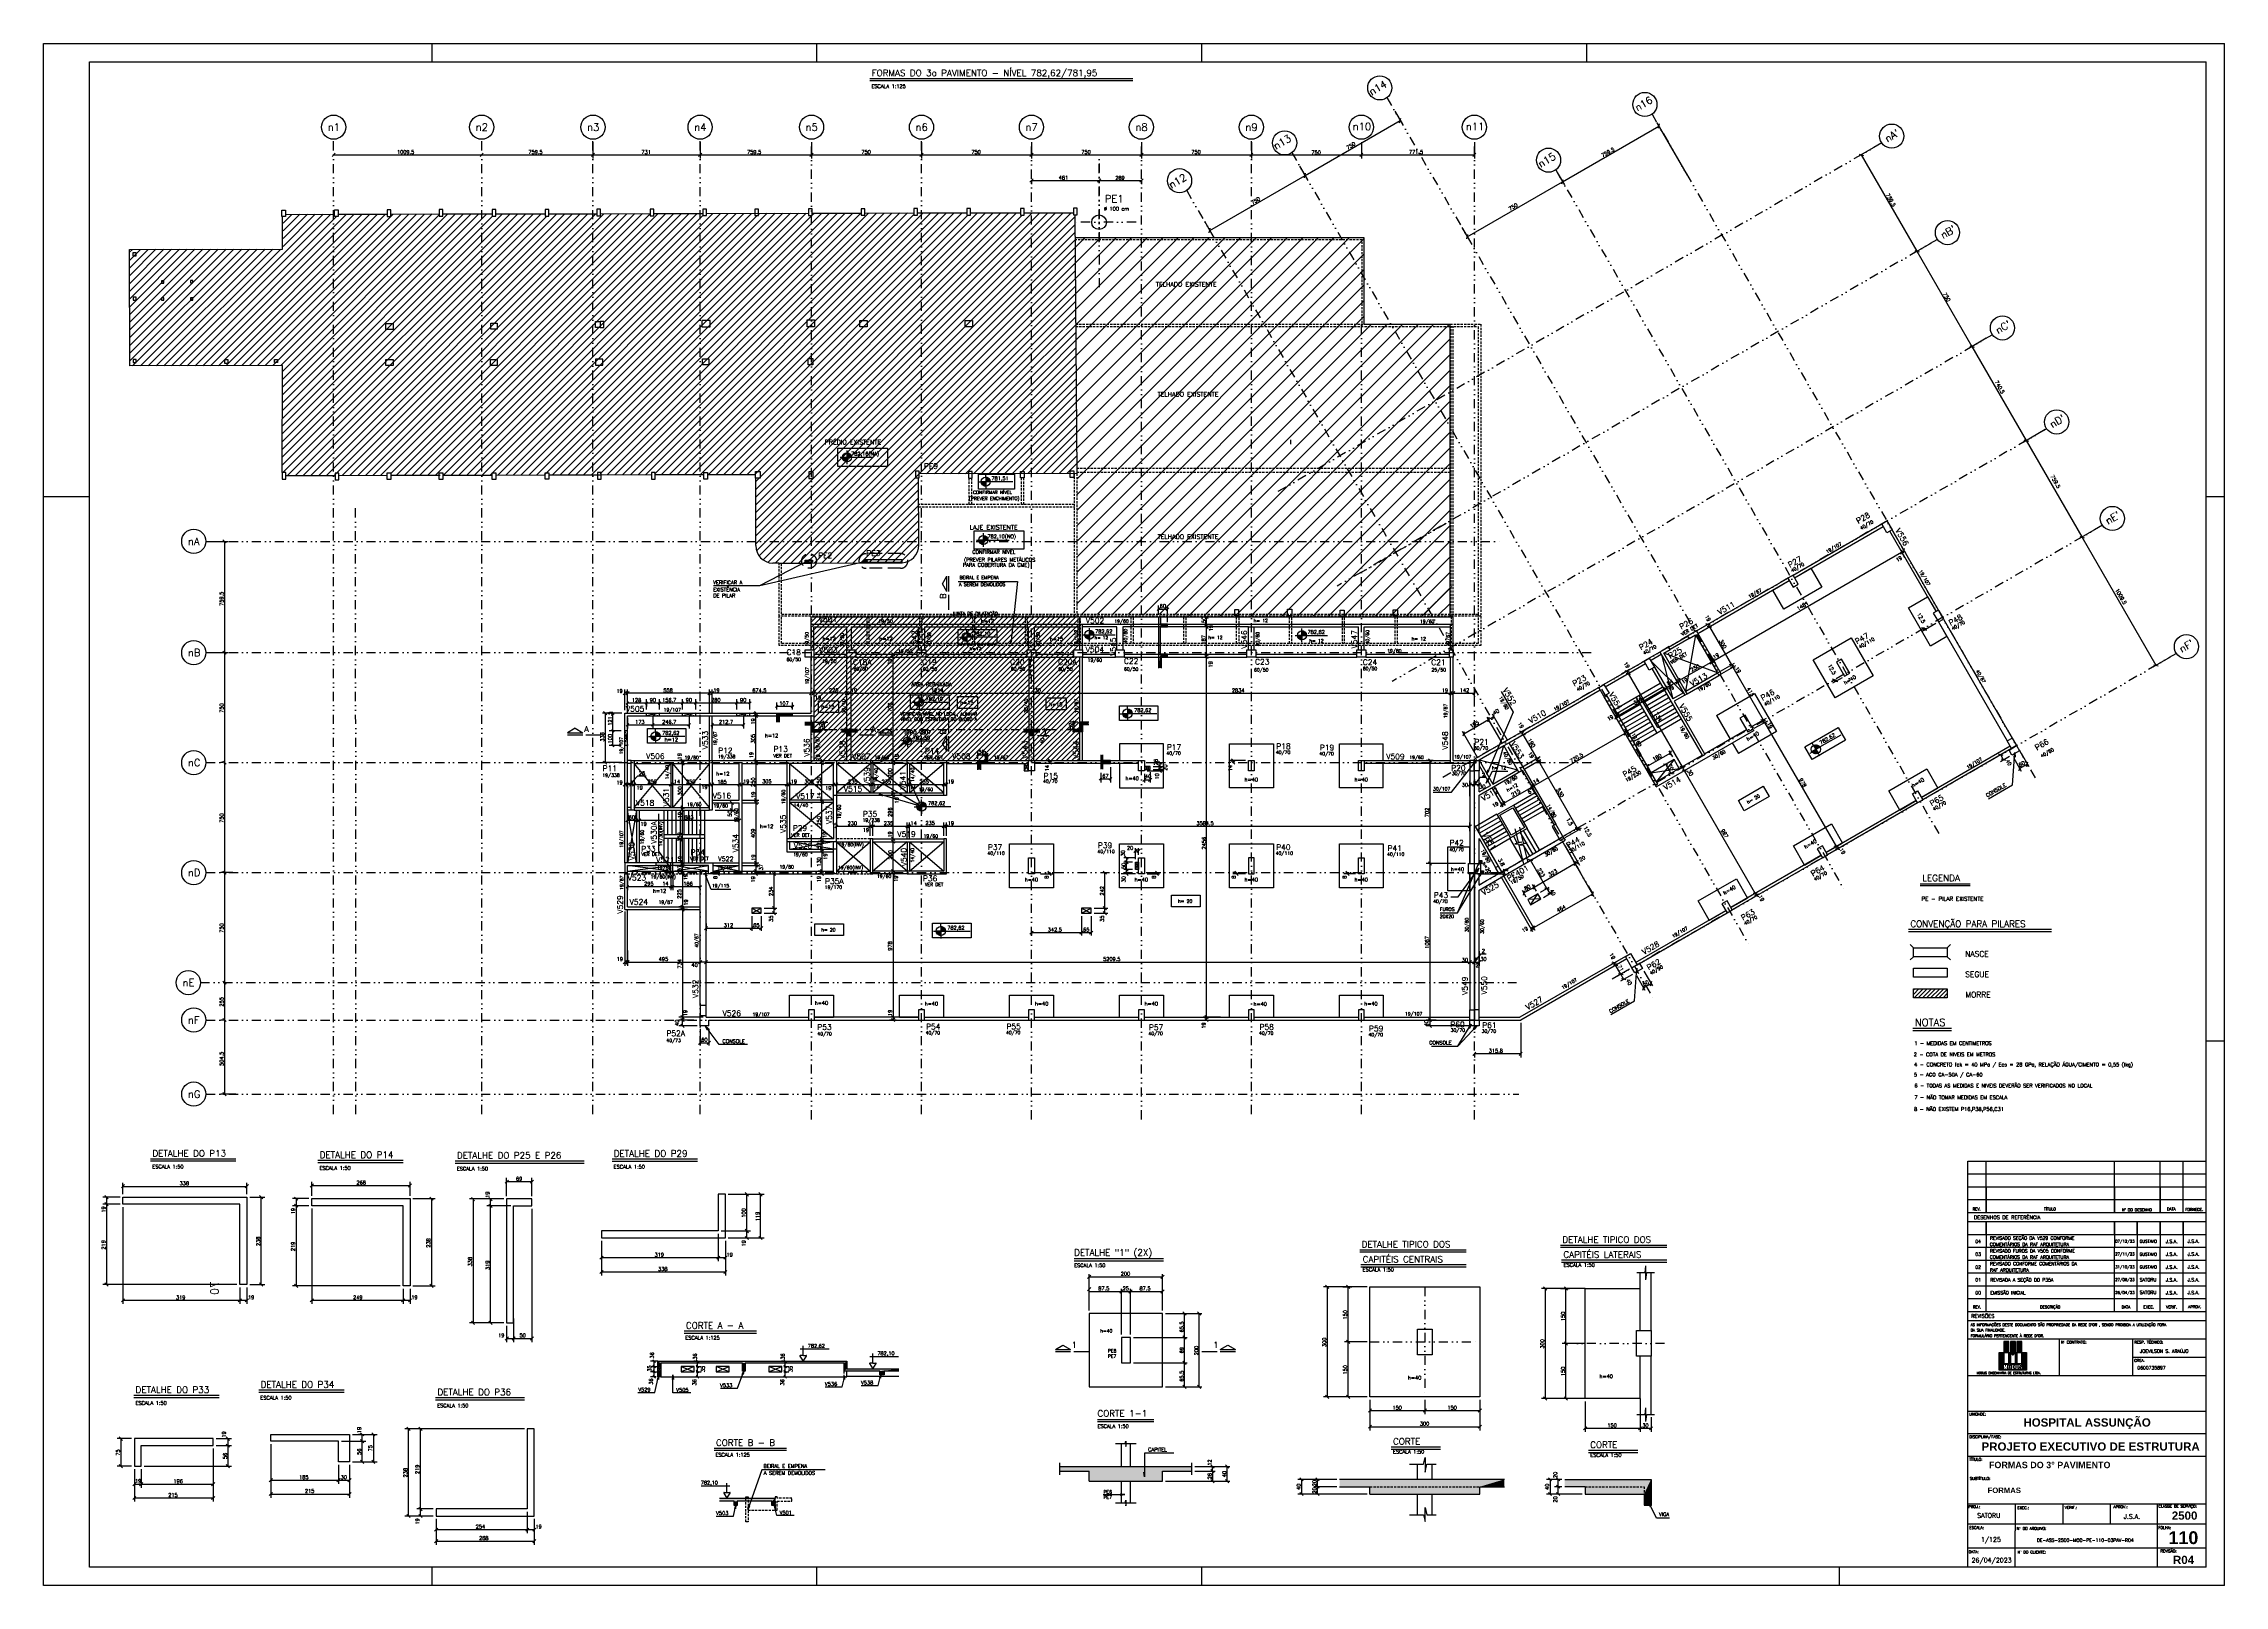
# Model space of a CAD drawing. Extents: x 567006 to 581881, y 115 to 10628.
import ezdxf
from ezdxf.enums import TextEntityAlignment as Align

# ---------------------------------------------------------------- set-up
doc = ezdxf.new("R2010")
doc.units = 0
doc.header["$LTSCALE"] = 125
doc.header["$MEASUREMENT"] = 0
for name, pattern in [('DIVIDE', [1.25, 0.5, -0.25, 0, -0.25, 0, -0.25]), ('ESTILO_TQS_0001', [1, 0.7, -0.3]), ('ESTILO_TQS_0003', [1, 0.5, -0.2, 0.1, -0.2]), ('HIDDEN2', [0.1875, 0.125, -0.0625])]:
    doc.linetypes.add(name, pattern=pattern)
doc.layers.get('0').update_dxf_attribs({"linetype": 'CONTINUOUS'})
doc.layers.get('DEFPOINTS').update_dxf_attribs({"linetype": 'CONTINUOUS'})
for name, color, linetype in [('01-FORM', 7, 'CONTINUOUS'), ('01TEXT', 2, 'CONTINUOUS'), ('200', 240, 'HIDDEN2'), ('204', 14, 'ESTILO_TQS_0003'), ('205', 14, 'DIVIDE'), ('210', 11, 'HIDDEN2'), ('211', 240, 'ESTILO_TQS_0001'), ('216', 7, 'CONTINUOUS'), ('220', 4, 'CONTINUOUS'), ('221', 5, 'CONTINUOUS'), ('222', 6, 'CONTINUOUS'), ('226', 10, 'CONTINUOUS'), ('228', 14, 'CONTINUOUS'), ('230', 3, 'CONTINUOUS'), ('231', 5, 'CONTINUOUS'), ('233', 4, 'CONTINUOUS'), ('238', 11, 'CONTINUOUS'), ('239', 4, 'CONTINUOUS'), ('250', 5, 'CONTINUOUS'), ('253', 253, 'CONTINUOUS'), ('254', 254, 'CONTINUOUS'), ('30', 2, 'CONTINUOUS'), ('car-t01', 1, 'CONTINUOUS')]:
    doc.layers.add(name, color=color, linetype=linetype)
doc.styles.add('ROMANS', font='ROMANS.shx')
doc.styles.get("Standard").update_dxf_attribs({"font": 'ROMANS.SHX'})

# ---------------------------------------------------------------- blocks, each defined once
blk = doc.blocks.new('ACAD1071')
at = {"layer": 'DEFPOINTS'}
blk.add_text('70', height=1.125, dxfattribs=at).set_placement((38.875, -5))
blk = doc.blocks.new('_H5A1C889FEE-001')
for p, q in [((1226.49606, 766.876652), (1440.649421, 981.030013)), ((1226.49606, 802.231991), (1405.294082, 981.030013)), ((1226.49606, 837.58733), (1369.938743, 981.030013)), ((1226.49606, 872.942669), (1334.583404, 981.030013)), ((1226.49606, 908.298008), (1299.228065, 981.030013)), ((1226.49606, 943.653348), (1263.872725, 981.030013)), ((1226.49606, 979.008687), (1228.517386, 981.030013)), ((1245.49606, 8.059193), (2218.46688, 981.030013)), ((1245.49606, 43.414532), (2183.111541, 981.030013)), ((1245.49606, 78.769871), (2147.756202, 981.030013)), ((1245.49606, 114.12521), (2112.400863, 981.030013)), ((1245.49606, 149.480549), (2077.045524, 981.030013)), ((1245.49606, 184.835888), (2041.690185, 981.030013)), ((1245.49606, 220.191227), (2006.334846, 981.030013)), ((1245.49606, 255.546566), (1970.979507, 981.030013)), ((1245.49606, 290.901905), (1935.624168, 981.030013)), ((1245.49606, 326.257244), (1900.268829, 981.030013)), ((1245.49606, 361.612584), (1864.913489, 981.030013)), ((1245.49606, 396.967923), (1829.55815, 981.030013)), ((1245.49606, 432.323262), (1794.202811, 981.030013)), ((1245.49606, 467.678601), (1758.847472, 981.030013)), ((1245.49606, 503.03394), (1723.492133, 981.030013)), ((1245.49606, 538.389279), (1688.136794, 981.030013)), ((1245.49606, 573.744618), (1652.781455, 981.030013)), ((1245.49606, 609.099957), (1617.426116, 981.030013)), ((1245.49606, 644.455296), (1582.070777, 981.030013)), ((1245.49606, 679.810635), (1546.715438, 981.030013)), ((1245.49606, 715.165974), (1511.360099, 981.030013)), ((1245.49606, 750.521313), (1476.00476, 981.030013)), ((1272.792206, 0), (2253.822219, 981.030013)), ((1308.147545, 0), (2289.177558, 981.030013)), ((1343.502884, 0), (2324.532897, 981.030013)), ((1378.858223, 0), (2359.888236, 981.030013)), ((1414.213562, 0), (2395.243575, 981.030013)), ((1449.568901, 0), (2430.598914, 981.030013)), ((1484.92424, 0), (2465.954253, 981.030013)), ((1520.27958, 0), (2501.309593, 981.030013)), ((1555.634919, 0), (2536.664932, 981.030013)), ((1590.990258, 0), (2572.020271, 981.030013)), ((1626.345597, 0), (2607.37561, 981.030013)), ((1661.700936, 0), (2642.730949, 981.030013)), ((1697.056275, 0), (2678.086288, 981.030013)), ((1732.411614, 0), (2713.441627, 981.030013)), ((1767.766953, 0), (2748.796966, 981.030013)), ((1803.122292, 0), (2784.152305, 981.030013)), ((1838.477631, 0), (2819.507644, 981.030013)), ((1873.83297, 0), (2854.862983, 981.030013)), ((1909.188309, 0), (2890.218322, 981.030013)), ((1944.543648, 0), (2925.573661, 981.030013)), ((1979.898987, 0), (2960.929, 981.030013)), ((2015.254326, 0), (2996.284339, 981.030013)), ((2050.609665, 0), (3031.639678, 981.030013)), ((2085.965005, 0), (3058.93156, 972.966555)), ((2121.320344, 0), (3058.93156, 937.611216)), ((2156.675683, 0), (3058.93156, 902.255877)), ((2192.031022, 0), (3058.93156, 866.900538)), ((2227.386361, 0), (3058.93156, 831.545199)), ((2262.7417, 0), (3017.93156, 755.189861)), ((3018.771713, 756.030013), (3058.93156, 796.18986)), ((3054.127052, 756.030013), (3058.93156, 760.834521)), ((2298.097039, 0), (3017.93156, 719.834522)), ((2333.452378, 0), (3039.482391, 706.030013)), ((2368.807717, 0), (3058.93156, 690.123843)), ((2404.163056, 0), (3058.93156, 654.768504)), ((2439.518395, 0), (3058.93156, 619.413165)), ((2474.873734, 0), (3058.93156, 584.057826)), ((2510.229073, 0), (3058.93156, 548.702487)), ((2545.584412, 0), (3058.93156, 513.347148)), ((2580.939751, 0), (3058.93156, 477.991809)), ((2616.29509, 0), (3058.93156, 442.63647)), ((2651.650429, 0), (3058.93156, 407.281131)), ((2687.005769, 0), (3058.93156, 371.925791)), ((2722.361108, 0), (3058.93156, 336.570452)), ((2757.716447, 0), (3058.93156, 301.215113)), ((2793.071786, 0), (3058.93156, 265.859774)), ((2828.427125, 0), (3024.990387, 196.563262)), ((2863.782464, 0), (3058.93156, 195.149096)), ((2899.137803, 0), (3058.93156, 159.793757)), ((3039.990387, 211.563262), (3058.93156, 230.504435)), ((2934.493142, 0), (3058.93156, 124.438418)), ((2969.848481, 0), (3058.93156, 89.083079)), ((3005.20382, 0), (3058.93156, 53.72774)), ((3040.559159, 0), (3058.93156, 18.372401))]:
    blk.add_line(p, q)

msp = doc.modelspace()

# ---------------------------------------------------------------- linework, layer by layer
for p, q in [((567006, 115), (567006, 10628)), ((567006, 10628), (581881, 10628)), ((569656, 10503), (569656, 10628)), ((569656, 10503), (569656, 10628)), ((572281, 10503), (572281, 10628)), ((574906, 10503), (574906, 10628)), ((577531, 10503), (577531, 10628)), ((577531, 10503), (577531, 10628)), ((581881, 115), (581881, 10628)), ((567006, 7540), (567318, 7540)), ((581756, 7540), (581881, 7540)), ((581756, 3828), (581881, 3828)), ((571215, 1536), (572485, 1536)), ((572485, 1536), (572485, 1576)), ((572485, 1541), (572840, 1541)), ((569656, 115), (569656, 240)), ((569656, 115), (569656, 240)), ((572281, 115), (572281, 240)), ((574906, 115), (574906, 240)), ((579256, 115), (579256, 240)), ((581881, 115), (567006, 115))]:
    msp.add_line(p, q)
for points in [[(571354, 1607), (571354, 1572), (571444, 1572), (571444, 1607), (571354, 1607)], [(571593, 1607), (571593, 1572), (571683, 1572), (571683, 1607), (571593, 1607)], [(571952, 1607), (571952, 1572), (572042, 1572), (572042, 1607), (571952, 1607)], [(579256, 115), (579256, 240)]]:
    msp.add_lwpolyline(points)
at = {"layer": '200'}
for p, q in [((573703, 6538), (573703, 6720)), ((573718, 6538), (573718, 6720)), ((574063, 6538), (574063, 6709)), ((574078, 6538), (574078, 6709)), ((574423, 6538), (574423, 6712)), ((574438, 6712), (574438, 6538)), ((574783, 6538), (574783, 6715)), ((574798, 6715), (574798, 6538)), ((575143, 6538), (575143, 6712)), ((575158, 6712), (575158, 6538)), ((575503, 6538), (575503, 6712)), ((575518, 6712), (575518, 6538)), ((575863, 6712), (575863, 6538)), ((575878, 6712), (575878, 6538)), ((576223, 6720), (576223, 6538)), ((576238, 6720), (576238, 6538)), ((576606, 6720), (576606, 6538)), ((573738, 6322), (573738, 6445)), ((572466, 1536), (572466, 1576))]:
    msp.add_line(p, q, dxfattribs=at)
for points in [[(576810, 6723), (576810, 6523), (572024, 6523), (572024, 6723)], [(576792, 6738), (576792, 6538), (572039, 6538), (572039, 6723)], [(572623, 6538), (572623, 6723)], [(572638, 6538), (572638, 6723)], [(572983, 6538), (572983, 6723)], [(572998, 6538), (572998, 6723)], [(573343, 6538), (573343, 6723)], [(573358, 6538), (573358, 6723)], [(571117, 6044), (571117, 6063), (571207, 6044), (571207, 6063), (571117, 6044)], [(571364, 6044), (571364, 6063), (571454, 6044), (571454, 6063), (571364, 6044)], [(571734, 6044), (571734, 6063), (571824, 6044), (571824, 6063), (571734, 6044)], [(570989, 5841), (570970, 5841), (570989, 5941), (570970, 5941), (570989, 5841)], [(571796, 719), (571811, 719), (571811, 549), (571796, 549), (571796, 719)], [(571811, 629), (572010, 629), (572010, 689), (572110, 689), (572110, 709), (572010, 709), (572010, 719), (571995, 719), (571995, 708), (571993, 708), (571993, 690), (571995, 690), (571995, 629)]]:
    msp.add_lwpolyline(points, dxfattribs=at)
at = {"layer": '204'}
msp.add_line((572355, 5950), (574009, 5950), dxfattribs=at)
at = {"layer": '205'}
for p, q in [((576169, 10260), (579293, 4850)), ((577977, 10147), (580600, 5604)), ((568984, 3329), (568984, 9975)), ((569994, 3329), (569994, 9975)), ((570753, 3329), (570753, 9975)), ((571484, 3329), (571484, 9975)), ((572244, 3292), (572244, 9975)), ((572994, 3329), (572994, 9975)), ((573744, 3292), (573744, 9975)), ((574494, 3292), (574494, 9975)), ((575244, 3329), (575244, 9975)), ((576765, 3292), (576765, 9975)), ((574205, 9275), (574205, 9874)), ((579544, 9951), (575422, 7571)), ((575520, 9885), (578643, 4475)), ((574205, 9811), (574205, 8955)), ((577320, 9767), (579942, 5225)), ((574803, 9626), (577994, 4100)), ((574457, 9410), (574036, 9410)), ((579924, 9293), (575829, 6929)), ((575994, 3329), (575994, 8720)), ((580299, 8643), (576204, 6279)), ((580669, 8002), (576534, 5615)), ((569135, 3329), (569134, 7477)), ((575977, 7014), (576611, 7380)), ((581049, 7344), (576707, 4838)), ((568113, 7234), (571156, 7234)), ((571176, 7234), (576954, 7234)), ((568113, 6475), (577573, 6475)), ((581554, 6470), (577698, 4244)), ((568113, 5725), (577573, 5725)), ((568113, 4975), (577036, 4975)), ((568075, 4225), (577053, 4225)), ((568113, 3970), (577069, 3970)), ((568113, 3465), (577069, 3465)), ((576428, 2150), (576428, 1400)), ((576053, 1775), (576803, 1775)), ((578063, 1765), (577414, 1765))]:
    msp.add_line(p, q, dxfattribs=at)
at = {"layer": '210'}
for p, q in [((575999, 9289), (574042, 9289)), ((575999, 8699), (575999, 9289)), ((574046, 8714), (576014, 8714)), ((576606, 6720), (576606, 8699)), ((576621, 6720), (576621, 8699)), ((573319, 7485), (573319, 7665)), ((573334, 7665), (573334, 7485)), ((573674, 7666), (573674, 7485)), ((573689, 7666), (573689, 7485)), ((574038, 6723), (574038, 7696)), ((574053, 7734), (576601, 7734)), ((574053, 7705), (576601, 7705)), ((574053, 7696), (574053, 6723)), ((574038, 7485), (572975, 7485)), ((572975, 7470), (574038, 7470)), ((572024, 6723), (572024, 7086)), ((572039, 6739), (572039, 7086)), ((574073, 6651), (574073, 6670)), ((572533, 6414), (572533, 6414)), ((572485, 5739), (572515, 5739)), ((572648, 5720), (572648, 5739)), ((572662, 5720), (572662, 5739)), ((572643, 5205), (572413, 5205)), ((570989, 4967), (571524, 4967)), ((571284, 5023), (571284, 5042)), ((571298, 5023), (571298, 5042)), ((572413, 4967), (572643, 4967)), ((576053, 788), (576803, 788)), ((577520, 788), (577923, 788)), ((577923, 788), (577923, 738))]:
    msp.add_line(p, q, dxfattribs=at)
for points in [[(574046, 8699), (576792, 8699), (576792, 6738)], [(576601, 8714), (576810, 8714), (576810, 6723)], [(576810, 6723), (572024, 6723)], [(572039, 6738), (576792, 6738)]]:
    msp.add_lwpolyline(points, dxfattribs=at)
at = {"layer": '211'}
for p, q in [((572851, 7150), (572617, 7150)), ((572851, 7050), (572617, 7050))]:
    msp.add_line(p, q, dxfattribs=at)
msp.add_circle((572227, 7100), 50, dxfattribs=at)
for centre, start, end in [((572617, 7100), 90, 270), ((572851, 7100), 270, 90)]:
    msp.add_arc(centre, 50, start, end, dxfattribs=at)
at = {"layer": '216'}
for p, q in [((576255, 10088), (576263, 10119)), ((576255, 10088), (576263, 10119)), ((578020, 10051), (578028, 10081)), ((568973, 9858), (568995, 9880)), ((569983, 9858), (570005, 9880)), ((569983, 9858), (570005, 9880)), ((570742, 9858), (570764, 9880)), ((570742, 9858), (570764, 9880)), ((571473, 9858), (571495, 9880)), ((571473, 9858), (571495, 9880)), ((572233, 9858), (572255, 9880)), ((572233, 9858), (572255, 9880)), ((572983, 9858), (573005, 9880)), ((572983, 9858), (573005, 9880)), ((573733, 9858), (573755, 9880)), ((573733, 9858), (573755, 9880)), ((574483, 9858), (574505, 9880)), ((574483, 9858), (574505, 9880)), ((575233, 9858), (575255, 9880)), ((575233, 9858), (575255, 9880)), ((575983, 9858), (576005, 9880)), ((575983, 9858), (576005, 9880)), ((576754, 9858), (576776, 9880)), ((579389, 9874), (579419, 9866)), ((573733, 9683), (573755, 9705)), ((574194, 9683), (574216, 9705)), ((574194, 9683), (574216, 9705)), ((574483, 9683), (574505, 9705)), ((575606, 9713), (575614, 9744)), ((575606, 9713), (575614, 9744)), ((577362, 9671), (577370, 9701)), ((577362, 9671), (577370, 9701)), ((574956, 9338), (574964, 9369)), ((576713, 9296), (576721, 9326)), ((576713, 9296), (576721, 9326)), ((579769, 9216), (579799, 9208)), ((579769, 9216), (579799, 9208)), ((580144, 8567), (580174, 8559)), ((580144, 8567), (580174, 8559)), ((580514, 7925), (580544, 7917)), ((580514, 7925), (580544, 7917)), ((572454, 7807), (572517, 7807)), ((572486, 7805), (572454, 7805)), ((572486, 7803), (572455, 7803)), ((572486, 7801), (572455, 7801)), ((572486, 7799), (572456, 7799)), ((572486, 7797), (572456, 7797)), ((572486, 7795), (572457, 7795)), ((572486, 7793), (572458, 7793)), ((572486, 7791), (572459, 7791)), ((572486, 7789), (572460, 7789)), ((572486, 7787), (572462, 7787)), ((572486, 7785), (572463, 7785)), ((572486, 7783), (572465, 7783)), ((572486, 7781), (572468, 7781)), ((572486, 7779), (572471, 7779)), ((572486, 7777), (572476, 7777)), ((572486, 7838), (572486, 7776)), ((572486, 7837), (572495, 7837)), ((572486, 7835), (572500, 7835)), ((572486, 7833), (572503, 7833)), ((572486, 7831), (572506, 7831)), ((572486, 7829), (572508, 7829)), ((572486, 7827), (572510, 7827)), ((572486, 7825), (572511, 7825)), ((572486, 7823), (572513, 7823)), ((572486, 7821), (572514, 7821)), ((572486, 7819), (572515, 7819)), ((572486, 7817), (572515, 7817)), ((572486, 7815), (572516, 7815)), ((572486, 7813), (572516, 7813)), ((572486, 7811), (572517, 7811)), ((572486, 7809), (572517, 7809)), ((573401, 7641), (573463, 7641)), ((573432, 7639), (573401, 7639)), ((573432, 7637), (573401, 7637)), ((573432, 7635), (573401, 7635)), ((573432, 7633), (573402, 7633)), ((573432, 7631), (573402, 7631)), ((573432, 7629), (573403, 7629)), ((573432, 7627), (573404, 7627)), ((573432, 7625), (573405, 7625)), ((573432, 7623), (573406, 7623)), ((573432, 7621), (573408, 7621)), ((573432, 7619), (573410, 7619)), ((573432, 7617), (573412, 7617)), ((573432, 7615), (573414, 7615)), ((573432, 7613), (573418, 7613)), ((573432, 7611), (573422, 7611)), ((573432, 7672), (573432, 7610)), ((573432, 7671), (573442, 7671)), ((573432, 7669), (573446, 7669)), ((573432, 7667), (573450, 7667)), ((573432, 7665), (573452, 7665)), ((573432, 7663), (573454, 7663)), ((573432, 7661), (573456, 7661)), ((573432, 7659), (573458, 7659)), ((573432, 7657), (573459, 7657)), ((573432, 7655), (573460, 7655)), ((573432, 7653), (573461, 7653)), ((573432, 7651), (573462, 7651)), ((573432, 7649), (573462, 7649)), ((573432, 7647), (573463, 7647)), ((573432, 7645), (573463, 7645)), ((573432, 7643), (573463, 7643)), ((568229, 7245), (568251, 7223)), ((573384, 7243), (573447, 7243)), ((573416, 7241), (573384, 7241)), ((573416, 7239), (573385, 7239)), ((573416, 7237), (573385, 7237)), ((573416, 7235), (573385, 7235)), ((573416, 7233), (573386, 7233)), ((573416, 7231), (573387, 7231)), ((573416, 7229), (573388, 7229)), ((573416, 7227), (573389, 7227)), ((573416, 7225), (573390, 7225)), ((573416, 7223), (573392, 7223)), ((573416, 7221), (573393, 7221)), ((573416, 7219), (573395, 7219)), ((573416, 7217), (573398, 7217)), ((573416, 7215), (573401, 7215)), ((573416, 7213), (573406, 7213)), ((573416, 7274), (573416, 7212)), ((573416, 7272), (573425, 7272)), ((573416, 7271), (573430, 7271)), ((573416, 7269), (573433, 7269)), ((573416, 7267), (573436, 7267)), ((573416, 7265), (573438, 7265)), ((573416, 7263), (573440, 7263)), ((573416, 7261), (573441, 7261)), ((573416, 7259), (573443, 7259)), ((573416, 7257), (573444, 7257)), ((573416, 7255), (573445, 7255)), ((573416, 7253), (573445, 7253)), ((573416, 7251), (573446, 7251)), ((573416, 7249), (573446, 7249)), ((573416, 7247), (573447, 7247)), ((573416, 7245), (573447, 7245)), ((579675, 7146), (579683, 7176)), ((579675, 7146), (579683, 7176)), ((579692, 7155), (579700, 7185)), ((579692, 7155), (579700, 7185)), ((580894, 7268), (580924, 7259)), ((580894, 7268), (580924, 7259)), ((574950, 6709), (574927, 6731)), ((573270, 6582), (573333, 6582)), ((573302, 6580), (573270, 6580)), ((573302, 6578), (573271, 6578)), ((573302, 6576), (573271, 6576)), ((573302, 6574), (573272, 6574)), ((573302, 6572), (573272, 6572)), ((573302, 6570), (573273, 6570)), ((573302, 6568), (573274, 6568)), ((573302, 6566), (573275, 6566)), ((573302, 6564), (573276, 6564)), ((573302, 6563), (573278, 6563)), ((573302, 6561), (573279, 6561)), ((573302, 6559), (573281, 6559)), ((573302, 6557), (573284, 6557)), ((573302, 6555), (573287, 6555)), ((573302, 6553), (573292, 6553)), ((573302, 6614), (573302, 6551)), ((573302, 6612), (573311, 6612)), ((573302, 6610), (573316, 6610)), ((573302, 6608), (573319, 6608)), ((573302, 6606), (573322, 6606)), ((573302, 6604), (573324, 6604)), ((573302, 6602), (573326, 6602)), ((573302, 6600), (573327, 6600)), ((573302, 6598), (573329, 6598)), ((573302, 6596), (573330, 6596)), ((573302, 6594), (573331, 6594)), ((573302, 6592), (573331, 6592)), ((573302, 6590), (573332, 6590)), ((573302, 6588), (573332, 6588)), ((573302, 6586), (573333, 6586)), ((573302, 6584), (573333, 6584)), ((574108, 6597), (574171, 6597)), ((574139, 6595), (574108, 6595)), ((574139, 6593), (574108, 6593)), ((574139, 6591), (574109, 6591)), ((574139, 6589), (574109, 6589)), ((574139, 6587), (574110, 6587)), ((574139, 6585), (574111, 6585)), ((574139, 6583), (574111, 6583)), ((574139, 6581), (574113, 6581)), ((574139, 6579), (574114, 6579)), ((574139, 6577), (574115, 6577)), ((574139, 6575), (574117, 6575)), ((574139, 6573), (574119, 6573)), ((574139, 6571), (574122, 6571)), ((574139, 6569), (574125, 6569)), ((574139, 6567), (574130, 6567)), ((574139, 6628), (574139, 6566)), ((574139, 6627), (574149, 6627)), ((574139, 6625), (574154, 6625)), ((574139, 6623), (574157, 6623)), ((574139, 6621), (574160, 6621)), ((574139, 6619), (574162, 6619)), ((574139, 6617), (574164, 6617)), ((574139, 6615), (574165, 6615)), ((574139, 6613), (574166, 6613)), ((574139, 6611), (574167, 6611)), ((574139, 6609), (574168, 6609)), ((574139, 6607), (574169, 6607)), ((574139, 6605), (574170, 6605)), ((574139, 6603), (574170, 6603)), ((574139, 6601), (574170, 6601)), ((574139, 6599), (574171, 6599)), ((574950, 6659), (574927, 6681)), ((574950, 6640), (574927, 6662)), ((575558, 6593), (575620, 6593)), ((575589, 6591), (575558, 6591)), ((575589, 6589), (575558, 6589)), ((575589, 6587), (575558, 6587)), ((575589, 6585), (575559, 6585)), ((575589, 6583), (575559, 6583)), ((575589, 6581), (575560, 6581)), ((575589, 6579), (575561, 6579)), ((575589, 6577), (575562, 6577)), ((575589, 6575), (575563, 6575)), ((575589, 6573), (575565, 6573)), ((575589, 6571), (575567, 6571)), ((575589, 6569), (575569, 6569)), ((575589, 6567), (575571, 6567)), ((575589, 6565), (575575, 6565)), ((575589, 6563), (575579, 6563)), ((575589, 6624), (575589, 6562)), ((575589, 6623), (575599, 6623)), ((575589, 6621), (575603, 6621)), ((575589, 6619), (575607, 6619)), ((575589, 6617), (575609, 6617)), ((575589, 6615), (575611, 6615)), ((575589, 6613), (575613, 6613)), ((575589, 6611), (575615, 6611)), ((575589, 6609), (575616, 6609)), ((575589, 6607), (575617, 6607)), ((575589, 6605), (575618, 6605)), ((575589, 6603), (575619, 6603)), ((575589, 6601), (575619, 6601)), ((575589, 6599), (575620, 6599)), ((575589, 6597), (575620, 6597)), ((575589, 6595), (575620, 6595)), ((578343, 6672), (578374, 6664)), ((578374, 6664), (578343, 6672)), ((578353, 6656), (578383, 6648)), ((578353, 6656), (578383, 6648)), ((579846, 6637), (579815, 6645)), ((579852, 6626), (579822, 6634)), ((568229, 6486), (568251, 6464)), ((568229, 6486), (568251, 6464)), ((572811, 6453), (572789, 6475)), ((572811, 6453), (572789, 6475)), ((572811, 6434), (572789, 6456)), ((572811, 6434), (572789, 6456)), ((574950, 6453), (574927, 6475)), ((574950, 6453), (574927, 6475)), ((574950, 6453), (574927, 6475)), ((574950, 6434), (574927, 6456)), ((574950, 6434), (574927, 6456)), ((578376, 6396), (578384, 6426)), ((578376, 6396), (578384, 6426)), ((578393, 6405), (578401, 6435)), ((578393, 6405), (578401, 6435)), ((578393, 6405), (578401, 6435)), ((577791, 6353), (577821, 6345)), ((577800, 6336), (577830, 6328)), ((577800, 6336), (577830, 6328)), ((578070, 6219), (578078, 6249)), ((578070, 6219), (578078, 6249)), ((578143, 6261), (578151, 6291)), ((578143, 6261), (578151, 6291)), ((578159, 6270), (578167, 6301)), ((578159, 6270), (578167, 6301)), ((578503, 6396), (578533, 6388)), ((578503, 6396), (578533, 6388)), ((578512, 6379), (578543, 6371)), ((578512, 6379), (578543, 6371)), ((579237, 6286), (579207, 6294)), ((579244, 6275), (579213, 6283)), ((581399, 6393), (581429, 6385)), ((570981, 6209), (570959, 6187)), ((571000, 6209), (570978, 6187)), ((571000, 6209), (570978, 6187)), ((571558, 6209), (571536, 6187)), ((571558, 6209), (571536, 6187)), ((571577, 6209), (571555, 6187)), ((571577, 6209), (571555, 6187)), ((572252, 6209), (572230, 6187)), ((572252, 6209), (572230, 6187)), ((572271, 6209), (572249, 6187)), ((572271, 6209), (572249, 6187)), ((572474, 6187), (572496, 6209)), ((572474, 6187), (572496, 6209)), ((572496, 6209), (572474, 6187)), ((572493, 6187), (572515, 6209)), ((572493, 6187), (572515, 6209)), ((572946, 6138), (573009, 6138)), ((572977, 6136), (572946, 6136)), ((572977, 6134), (572946, 6134)), ((572977, 6132), (572947, 6132)), ((572977, 6130), (572947, 6130)), ((572977, 6128), (572948, 6128)), ((572977, 6126), (572949, 6126)), ((572977, 6124), (572949, 6124)), ((572977, 6122), (572951, 6122)), ((572977, 6120), (572952, 6120)), ((572977, 6118), (572953, 6118)), ((572977, 6116), (572955, 6116)), ((572977, 6114), (572957, 6114)), ((572977, 6112), (572960, 6112)), ((572977, 6110), (572963, 6110)), ((572977, 6108), (572968, 6108)), ((572977, 6169), (572977, 6106)), ((572977, 6167), (572987, 6167)), ((572977, 6165), (572992, 6165)), ((572977, 6163), (572995, 6163)), ((572977, 6161), (572998, 6161)), ((572977, 6159), (573000, 6159)), ((572977, 6157), (573002, 6157)), ((572977, 6155), (573003, 6155)), ((572977, 6153), (573004, 6153)), ((572977, 6151), (573005, 6151)), ((572977, 6149), (573006, 6149)), ((572977, 6147), (573007, 6147)), ((572977, 6145), (573008, 6145)), ((572977, 6144), (573008, 6144)), ((572977, 6142), (573008, 6142)), ((572977, 6140), (573009, 6140)), ((573727, 6187), (573749, 6209)), ((573727, 6187), (573749, 6209)), ((573757, 6187), (573779, 6209)), ((576591, 6187), (576613, 6209)), ((576610, 6187), (576632, 6209)), ((576610, 6187), (576632, 6209)), ((576754, 6187), (576776, 6209)), ((578053, 6209), (578061, 6239)), ((578053, 6209), (578061, 6239)), ((570825, 6074), (570847, 6052)), ((574368, 6060), (574431, 6060)), ((574399, 6058), (574368, 6058)), ((574399, 6056), (574368, 6056)), ((574399, 6054), (574369, 6054)), ((574399, 6052), (574369, 6052)), ((574399, 6050), (574370, 6050)), ((574399, 6048), (574371, 6048)), ((574399, 6046), (574371, 6046)), ((574399, 6044), (574373, 6044)), ((574399, 6042), (574374, 6042)), ((574399, 6041), (574375, 6041)), ((574399, 6039), (574377, 6039)), ((574399, 6037), (574379, 6037)), ((574399, 6035), (574382, 6035)), ((574399, 6033), (574385, 6033)), ((574399, 6031), (574390, 6031)), ((574399, 6092), (574399, 6029)), ((574399, 6090), (574409, 6090)), ((574399, 6088), (574414, 6088)), ((574399, 6086), (574417, 6086)), ((574399, 6084), (574420, 6084)), ((574399, 6082), (574422, 6082)), ((574399, 6080), (574424, 6080)), ((574399, 6078), (574425, 6078)), ((574399, 6076), (574426, 6076)), ((574399, 6074), (574427, 6074)), ((574399, 6072), (574428, 6072)), ((574399, 6070), (574429, 6070)), ((574399, 6068), (574430, 6068)), ((574399, 6066), (574430, 6066)), ((574399, 6064), (574430, 6064)), ((574399, 6062), (574431, 6062)), ((576858, 6004), (576866, 6034)), ((576858, 6004), (576866, 6034)), ((576893, 6024), (576901, 6054)), ((577726, 6021), (577734, 6051)), ((577726, 6021), (577734, 6051)), ((577743, 6031), (577751, 6062)), ((577743, 6031), (577751, 6062)), ((578720, 6020), (578750, 6012)), ((578720, 6020), (578750, 6012)), ((578729, 6004), (578760, 5995)), ((578729, 6004), (578760, 5995)), ((571149, 5905), (571211, 5905)), ((571180, 5903), (571149, 5903)), ((571180, 5901), (571149, 5901)), ((571180, 5899), (571149, 5899)), ((571180, 5897), (571150, 5897)), ((571180, 5895), (571151, 5895)), ((571180, 5893), (571151, 5893)), ((571180, 5891), (571152, 5891)), ((571180, 5889), (571153, 5889)), ((571180, 5888), (571154, 5888)), ((571180, 5886), (571156, 5886)), ((571180, 5884), (571158, 5884)), ((571180, 5882), (571160, 5882)), ((571180, 5880), (571162, 5880)), ((571180, 5878), (571166, 5878)), ((571180, 5876), (571171, 5876)), ((571180, 5937), (571180, 5874)), ((571180, 5935), (571190, 5935)), ((571180, 5933), (571195, 5933)), ((571180, 5931), (571198, 5931)), ((571180, 5929), (571200, 5929)), ((571180, 5927), (571203, 5927)), ((571180, 5925), (571204, 5925)), ((571180, 5923), (571206, 5923)), ((571180, 5921), (571207, 5921)), ((571180, 5919), (571208, 5919)), ((571180, 5917), (571209, 5917)), ((571180, 5915), (571210, 5915)), ((571180, 5913), (571210, 5913)), ((571180, 5911), (571211, 5911)), ((571180, 5909), (571211, 5909)), ((571180, 5907), (571211, 5907)), ((572872, 5873), (572925, 5873)), ((572899, 5871), (572872, 5871)), ((572899, 5869), (572872, 5869)), ((572899, 5868), (572872, 5868)), ((572899, 5866), (572873, 5866)), ((572899, 5864), (572873, 5864)), ((572899, 5863), (572874, 5863)), ((572899, 5861), (572875, 5861)), ((572899, 5859), (572876, 5859)), ((572899, 5858), (572877, 5858)), ((572899, 5856), (572878, 5856)), ((572899, 5854), (572880, 5854)), ((572899, 5853), (572881, 5853)), ((572899, 5851), (572884, 5851)), ((572899, 5849), (572886, 5849)), ((572899, 5848), (572890, 5848)), ((572899, 5899), (572899, 5846)), ((572899, 5898), (572907, 5898)), ((572899, 5896), (572911, 5896)), ((572899, 5895), (572914, 5895)), ((572899, 5893), (572916, 5893)), ((572899, 5891), (572918, 5891)), ((572899, 5890), (572919, 5890)), ((572899, 5888), (572920, 5888)), ((572899, 5886), (572921, 5886)), ((572899, 5885), (572922, 5885)), ((572899, 5883), (572923, 5883)), ((572899, 5881), (572924, 5881)), ((572899, 5880), (572924, 5880)), ((572899, 5878), (572925, 5878)), ((572899, 5876), (572925, 5876)), ((572899, 5875), (572925, 5875)), ((576689, 5907), (576697, 5937)), ((577103, 5931), (577073, 5939)), ((577113, 5914), (577083, 5922)), ((577113, 5914), (577083, 5922)), ((577790, 5912), (577798, 5942)), ((579067, 5800), (579121, 5832)), ((579095, 5814), (579068, 5799)), ((579096, 5812), (579069, 5797)), ((579097, 5811), (579070, 5795)), ((579098, 5809), (579072, 5794)), ((579099, 5807), (579073, 5792)), ((579100, 5806), (579075, 5791)), ((579101, 5804), (579077, 5790)), ((579078, 5843), (579110, 5789)), ((579079, 5842), (579088, 5846)), ((579102, 5802), (579079, 5789)), ((579080, 5840), (579093, 5847)), ((579081, 5838), (579096, 5847)), ((579082, 5836), (579100, 5847)), ((579083, 5835), (579103, 5846)), ((579084, 5833), (579105, 5845)), ((579085, 5831), (579107, 5844)), ((579086, 5830), (579109, 5843)), ((579087, 5828), (579111, 5842)), ((579088, 5826), (579113, 5841)), ((579089, 5824), (579115, 5839)), ((579090, 5823), (579116, 5838)), ((579091, 5821), (579118, 5836)), ((579092, 5819), (579119, 5835)), ((579093, 5818), (579120, 5833)), ((568229, 5736), (568251, 5714)), ((568229, 5736), (568251, 5714)), ((570825, 5736), (570847, 5714)), ((571375, 5728), (571353, 5750)), ((571375, 5728), (571353, 5750)), ((571375, 5728), (571353, 5750)), ((571375, 5728), (571353, 5750)), ((571375, 5708), (571353, 5730)), ((571375, 5708), (571353, 5730)), ((572326, 5728), (572304, 5750)), ((572326, 5728), (572304, 5750)), ((572326, 5709), (572304, 5731)), ((572326, 5709), (572304, 5731)), ((572811, 5728), (572789, 5750)), ((572811, 5728), (572789, 5750)), ((572811, 5728), (572789, 5750)), ((572811, 5728), (572789, 5750)), ((572811, 5709), (572789, 5731)), ((572811, 5709), (572789, 5731)), ((573859, 5750), (573881, 5728)), ((573859, 5736), (573881, 5714)), ((575109, 5750), (575131, 5728)), ((575109, 5736), (575131, 5714)), ((576451, 5750), (576473, 5728)), ((577208, 5750), (577178, 5758)), ((577208, 5750), (577178, 5758)), ((577217, 5733), (577187, 5741)), ((577187, 5741), (577217, 5733)), ((577187, 5741), (577217, 5733)), ((578167, 5701), (578197, 5693)), ((578167, 5701), (578197, 5693)), ((578182, 5675), (578212, 5667)), ((579103, 5800), (579081, 5788)), ((579104, 5799), (579083, 5787)), ((579105, 5797), (579086, 5786)), ((579106, 5795), (579088, 5785)), ((579107, 5794), (579092, 5785)), ((579108, 5792), (579095, 5785)), ((579109, 5790), (579101, 5785)), ((580371, 5774), (580340, 5782)), ((580391, 5740), (580360, 5748)), ((580480, 5669), (580488, 5700)), ((580532, 5699), (580540, 5730)), ((570981, 5587), (570959, 5565)), ((571000, 5587), (570978, 5565)), ((571000, 5587), (570978, 5565)), ((571003, 5565), (571025, 5587)), ((571003, 5565), (571025, 5587)), ((571025, 5587), (571003, 5565)), ((571023, 5565), (571045, 5587)), ((571023, 5565), (571045, 5587)), ((571272, 5565), (571294, 5587)), ((571272, 5565), (571294, 5587)), ((571286, 5565), (571308, 5587)), ((571286, 5565), (571308, 5587)), ((571536, 5565), (571558, 5588)), ((571536, 5565), (571558, 5588)), ((571556, 5565), (571578, 5588)), ((571556, 5565), (571578, 5588)), ((571740, 5565), (571762, 5588)), ((571740, 5565), (571762, 5588)), ((571759, 5565), (571781, 5588)), ((571759, 5565), (571781, 5588)), ((571759, 5565), (571781, 5587)), ((572064, 5565), (572086, 5587)), ((572064, 5565), (572086, 5587)), ((572064, 5565), (572086, 5587)), ((572083, 5565), (572105, 5587)), ((572083, 5565), (572105, 5587)), ((572383, 5565), (572405, 5587)), ((572383, 5565), (572405, 5587)), ((572402, 5565), (572424, 5587)), ((572402, 5565), (572424, 5587)), ((572637, 5565), (572659, 5587)), ((572637, 5565), (572659, 5587)), ((572651, 5565), (572673, 5587)), ((572651, 5565), (572673, 5587)), ((572811, 5509), (572789, 5531)), ((572811, 5509), (572789, 5531)), ((572811, 5490), (572789, 5512)), ((572811, 5490), (572789, 5512)), ((572886, 5565), (572908, 5587)), ((572886, 5565), (572908, 5587)), ((572900, 5565), (572922, 5587)), ((572900, 5565), (572922, 5587)), ((573135, 5565), (573157, 5587)), ((573135, 5565), (573157, 5587)), ((573154, 5565), (573176, 5587)), ((573154, 5565), (573176, 5587)), ((573154, 5565), (573176, 5587)), ((576723, 5565), (576745, 5587)), ((576723, 5565), (576745, 5587)), ((576753, 5565), (576775, 5587)), ((576753, 5565), (576775, 5587)), ((576756, 5565), (576778, 5587)), ((576756, 5565), (576778, 5587)), ((576786, 5565), (576808, 5587)), ((577149, 5541), (577157, 5572)), ((577149, 5541), (577157, 5572)), ((577154, 5544), (577162, 5575)), ((577154, 5544), (577162, 5575)), ((577166, 5551), (577174, 5582)), ((577166, 5551), (577174, 5582)), ((571375, 5409), (571353, 5431)), ((571375, 5409), (571353, 5431)), ((571376, 5390), (571354, 5412)), ((571376, 5390), (571354, 5412)), ((572326, 5459), (572304, 5481)), ((572326, 5459), (572304, 5481)), ((572326, 5445), (572304, 5467)), ((572326, 5445), (572304, 5467)), ((572962, 5426), (573025, 5426)), ((572994, 5424), (572962, 5424)), ((572994, 5422), (572963, 5422)), ((572994, 5420), (572963, 5420)), ((572994, 5418), (572963, 5418)), ((572994, 5416), (572964, 5416)), ((572994, 5414), (572965, 5414)), ((572994, 5412), (572966, 5412)), ((572994, 5410), (572967, 5410)), ((572994, 5408), (572968, 5408)), ((572994, 5406), (572969, 5406)), ((572994, 5404), (572971, 5404)), ((572994, 5402), (572973, 5402)), ((572994, 5400), (572976, 5400)), ((572994, 5398), (572979, 5398)), ((572994, 5396), (572984, 5396)), ((572994, 5457), (572994, 5394)), ((572994, 5455), (573003, 5455)), ((572994, 5453), (573008, 5453)), ((572994, 5451), (573011, 5451)), ((572994, 5449), (573014, 5449)), ((572994, 5447), (573016, 5447)), ((572994, 5445), (573018, 5445)), ((572994, 5443), (573019, 5443)), ((572994, 5441), (573021, 5441)), ((572994, 5439), (573022, 5439)), ((572994, 5437), (573023, 5437)), ((572994, 5435), (573023, 5435)), ((572994, 5433), (573024, 5433)), ((572994, 5431), (573024, 5431)), ((572994, 5430), (573025, 5430)), ((572994, 5428), (573025, 5428)), ((576946, 5424), (576954, 5455)), ((576962, 5434), (576970, 5464)), ((576962, 5434), (576970, 5464)), ((570978, 5321), (571000, 5343)), ((571038, 5321), (571060, 5343)), ((571038, 5321), (571060, 5343)), ((571057, 5321), (571079, 5343)), ((571057, 5321), (571079, 5343)), ((571740, 5321), (571762, 5343)), ((572326, 5195), (572304, 5217)), ((572326, 5195), (572304, 5217)), ((572402, 5280), (572424, 5302)), ((572632, 5280), (572654, 5302)), ((572632, 5280), (572654, 5302)), ((572651, 5280), (572673, 5302)), ((572651, 5280), (572673, 5302)), ((572811, 5194), (572789, 5216)), ((572811, 5194), (572789, 5216)), ((572886, 5280), (572908, 5302)), ((572886, 5280), (572908, 5302)), ((572900, 5280), (572922, 5302)), ((572900, 5280), (572922, 5302)), ((573135, 5280), (573157, 5302)), ((573135, 5280), (573157, 5302)), ((573154, 5280), (573176, 5302)), ((576723, 5280), (576745, 5302)), ((577452, 5282), (577482, 5274)), ((577452, 5282), (577482, 5274)), ((577483, 5273), (577453, 5281)), ((577453, 5281), (577483, 5273)), ((577489, 5262), (577459, 5270)), ((572326, 5176), (572304, 5198)), ((572326, 5176), (572304, 5198)), ((572304, 5198), (572326, 5176)), ((572304, 5198), (572326, 5176)), ((572304, 5146), (572326, 5124)), ((572304, 5146), (572326, 5124)), ((572304, 5127), (572326, 5105)), ((572304, 5127), (572326, 5105)), ((572811, 5175), (572789, 5197)), ((572811, 5175), (572789, 5197)), ((579218, 5157), (579249, 5148)), ((579218, 5157), (579249, 5148)), ((579228, 5140), (579258, 5132)), ((579228, 5140), (579258, 5132)), ((568229, 4986), (568251, 4964)), ((568229, 4986), (568251, 4964)), ((571375, 5031), (571353, 5053)), ((571375, 5031), (571353, 5053)), ((571375, 5012), (571353, 5034)), ((571375, 5012), (571353, 5034)), ((571375, 4975), (571353, 4997)), ((571375, 4975), (571353, 4997)), ((571375, 4956), (571353, 4978)), ((571375, 4956), (571353, 4978)), ((571353, 4978), (571375, 4956)), ((571353, 4978), (571375, 4956)), ((571594, 4986), (571616, 4964)), ((571594, 4978), (571616, 4956)), ((572304, 4997), (572326, 4975)), ((572304, 4997), (572326, 4975)), ((572304, 4997), (572326, 4975)), ((572304, 4978), (572326, 4956)), ((572811, 4975), (572789, 4997)), ((572811, 4975), (572789, 4997)), ((572811, 4956), (572789, 4978)), ((572811, 4956), (572789, 4978)), ((572789, 4978), (572811, 4956)), ((572789, 4978), (572811, 4956)), ((573878, 4964), (573856, 4986)), ((573878, 4956), (573856, 4978)), ((575155, 4964), (575132, 4986)), ((575155, 4956), (575132, 4978)), ((575911, 4964), (575889, 4986)), ((575911, 4956), (575889, 4978)), ((576451, 5048), (576473, 5026)), ((576451, 5048), (576473, 5026)), ((578666, 4837), (578696, 4829)), ((578666, 4837), (578696, 4829)), ((578675, 4821), (578705, 4813)), ((571353, 4753), (571375, 4731)), ((571353, 4753), (571375, 4731)), ((571353, 4734), (571375, 4712)), ((571353, 4734), (571375, 4712)), ((571353, 4734), (571375, 4712)), ((571353, 4734), (571375, 4712)), ((573094, 4577), (573157, 4577)), ((573126, 4575), (573094, 4575)), ((573126, 4573), (573095, 4573)), ((573126, 4571), (573095, 4571)), ((573126, 4569), (573095, 4569)), ((573126, 4567), (573096, 4567)), ((573126, 4565), (573097, 4565)), ((573126, 4563), (573098, 4563)), ((573126, 4561), (573099, 4561)), ((573126, 4559), (573100, 4559)), ((573126, 4557), (573101, 4557)), ((573126, 4555), (573103, 4555)), ((573126, 4553), (573105, 4553)), ((573126, 4551), (573108, 4551)), ((573126, 4549), (573111, 4549)), ((573126, 4547), (573116, 4547)), ((573126, 4608), (573126, 4546)), ((573126, 4607), (573135, 4607)), ((573126, 4605), (573140, 4605)), ((573126, 4603), (573143, 4603)), ((573126, 4601), (573146, 4601)), ((573126, 4599), (573148, 4599)), ((573126, 4597), (573150, 4597)), ((573126, 4595), (573151, 4595)), ((573126, 4593), (573153, 4593)), ((573126, 4591), (573154, 4591)), ((573126, 4589), (573154, 4589)), ((573126, 4587), (573155, 4587)), ((573126, 4585), (573156, 4585)), ((573126, 4583), (573156, 4583)), ((573126, 4581), (573157, 4581)), ((573126, 4579), (573157, 4579)), ((570981, 4376), (570959, 4354)), ((570981, 4376), (570959, 4354)), ((570981, 4376), (570959, 4354)), ((571000, 4376), (570978, 4354)), ((571000, 4376), (570978, 4354)), ((570978, 4354), (571000, 4376)), ((571473, 4354), (571495, 4376)), ((571473, 4354), (571495, 4376)), ((571473, 4354), (571495, 4376)), ((571513, 4354), (571535, 4376)), ((576723, 4354), (576745, 4376)), ((576723, 4354), (576745, 4376)), ((576723, 4354), (576745, 4376)), ((576723, 4354), (576745, 4376)), ((576723, 4354), (576745, 4376)), ((576753, 4354), (576775, 4376)), ((576753, 4354), (576775, 4376)), ((576756, 4354), (576778, 4376)), ((576756, 4354), (576778, 4376)), ((576786, 4354), (576808, 4376)), ((576808, 4376), (576786, 4354)), ((577734, 4356), (577704, 4364)), ((577743, 4339), (577713, 4347)), ((577743, 4339), (577713, 4347)), ((568229, 4236), (568251, 4214)), ((568229, 4236), (568251, 4214)), ((568229, 4236), (568251, 4214)), ((577779, 4278), (577749, 4286)), ((577779, 4278), (577749, 4286)), ((577799, 4243), (577769, 4251)), ((577915, 4174), (577923, 4204)), ((577967, 4204), (577975, 4234)), ((568229, 3981), (568251, 3959)), ((568229, 3981), (568251, 3959)), ((571353, 4000), (571375, 3978)), ((571353, 4000), (571375, 3978)), ((571353, 4000), (571375, 3978)), ((571375, 3959), (571353, 3981)), ((571375, 3919), (571353, 3941)), ((572789, 4000), (572811, 3978)), ((572789, 4000), (572811, 3978)), ((572789, 4000), (572811, 3978)), ((572789, 3981), (572811, 3959)), ((572789, 3981), (572811, 3959)), ((574950, 3978), (574927, 4000)), ((574950, 3978), (574927, 4000)), ((574950, 3959), (574927, 3981)), ((576451, 3981), (576473, 3959)), ((576451, 3981), (576473, 3959)), ((576451, 3941), (576473, 3919)), ((571473, 3804), (571495, 3826)), ((571533, 3804), (571555, 3826)), ((576776, 3751), (576754, 3729)), ((577092, 3751), (577070, 3729)), ((568229, 3476), (568251, 3454)), ((567536, 2825), (567558, 2848)), ((568381, 2825), (568403, 2848)), ((568824, 2830), (568846, 2852)), ((569494, 2830), (569516, 2852)), ((570153, 2857), (570176, 2879)), ((570326, 2857), (570348, 2879)), ((567424, 2773), (567446, 2751)), ((567424, 2726), (567446, 2704)), ((567424, 2726), (567446, 2704)), ((568501, 2751), (568479, 2773)), ((568717, 2763), (568739, 2741)), ((568717, 2715), (568739, 2693)), ((568717, 2715), (568739, 2693)), ((569640, 2763), (569662, 2741)), ((569924, 2761), (569946, 2738)), ((570066, 2738), (570043, 2761)), ((570066, 2691), (570043, 2713)), ((570066, 2691), (570043, 2713)), ((571813, 2770), (571791, 2793)), ((571907, 2770), (571885, 2793)), ((571813, 2520), (571791, 2543)), ((571813, 2520), (571791, 2543)), ((571813, 2473), (571791, 2495)), ((571907, 2473), (571885, 2495)), ((570800, 2339), (570822, 2361)), ((570800, 2241), (570822, 2263)), ((571597, 2339), (571619, 2361)), ((571597, 2339), (571619, 2361)), ((571645, 2339), (571667, 2361)), ((571645, 2241), (571667, 2263)), ((567424, 2178), (567446, 2156)), ((568501, 2156), (568479, 2178)), ((568717, 2168), (568739, 2146)), ((569640, 2168), (569662, 2146)), ((574127, 2208), (574149, 2230)), ((574127, 2124), (574149, 2146)), ((574346, 2108), (574368, 2130)), ((574346, 2108), (574368, 2130)), ((574409, 2108), (574431, 2130)), ((574409, 2108), (574431, 2130)), ((574627, 2208), (574649, 2230)), ((574627, 2108), (574649, 2130)), ((575750, 2161), (575772, 2139)), ((575915, 2139), (575892, 2161)), ((577236, 2151), (577259, 2129)), ((577401, 2129), (577379, 2151)), ((567536, 2048), (567558, 2070)), ((568333, 2048), (568356, 2070)), ((568333, 2048), (568356, 2070)), ((568381, 2048), (568403, 2070)), ((568824, 2048), (568846, 2070)), ((569447, 2048), (569469, 2070)), ((569447, 2048), (569469, 2070)), ((569494, 2048), (569516, 2070)), ((574799, 1958), (574777, 1980)), ((574899, 1958), (574877, 1980)), ((569924, 1916), (569946, 1893)), ((570066, 1893), (570043, 1916)), ((570153, 1788), (570176, 1810)), ((570201, 1788), (570223, 1810)), ((570201, 1788), (570223, 1810)), ((570326, 1788), (570348, 1810)), ((574799, 1795), (574777, 1817)), ((574799, 1795), (574777, 1817)), ((575915, 1764), (575892, 1786)), ((575915, 1764), (575892, 1786)), ((574799, 1622), (574777, 1644)), ((574799, 1622), (574777, 1644)), ((577401, 1754), (577379, 1776)), ((577401, 1754), (577379, 1776)), ((574799, 1458), (574777, 1480)), ((574899, 1458), (574877, 1480)), ((575750, 1411), (575772, 1389)), ((575915, 1389), (575892, 1411)), ((577236, 1401), (577259, 1379)), ((577401, 1379), (577379, 1401)), ((569505, 1172), (569483, 1194)), ((569587, 1172), (569565, 1194)), ((576042, 1296), (576064, 1318)), ((576042, 1186), (576064, 1208)), ((576417, 1296), (576439, 1318)), ((576417, 1296), (576439, 1318)), ((576792, 1296), (576814, 1318)), ((576792, 1186), (576814, 1208)), ((577509, 1175), (577531, 1197)), ((577884, 1175), (577906, 1197)), ((577884, 1175), (577906, 1197)), ((577959, 1175), (577981, 1197)), ((567522, 1127), (567544, 1104)), ((568252, 1127), (568274, 1104)), ((568252, 1079), (568274, 1057)), ((568252, 1079), (568274, 1057)), ((569190, 1134), (569168, 1156)), ((569190, 1086), (569168, 1109)), ((569190, 1086), (569168, 1109)), ((569244, 1156), (569266, 1134)), ((567522, 939), (567544, 917)), ((568252, 939), (568274, 917)), ((569190, 946), (569168, 969)), ((569244, 969), (569266, 946)), ((574990, 914), (574968, 936)), ((574990, 884), (574968, 906)), ((574968, 906), (574990, 884)), ((575090, 914), (575068, 936)), ((567614, 794), (567636, 816)), ((567661, 794), (567683, 816)), ((567661, 794), (567683, 816)), ((568151, 794), (568173, 816)), ((568544, 822), (568566, 844)), ((568544, 727), (568566, 749)), ((569006, 822), (569028, 844)), ((569006, 822), (569028, 844)), ((569081, 822), (569103, 844)), ((569081, 727), (569103, 749)), ((574968, 836), (574990, 814)), ((575090, 814), (575068, 836)), ((575575, 849), (575597, 827)), ((575575, 749), (575597, 727)), ((575706, 827), (575683, 849)), ((575706, 777), (575683, 799)), ((575706, 777), (575683, 799)), ((575706, 727), (575683, 749)), ((577270, 849), (577292, 827)), ((577270, 749), (577292, 727)), ((577348, 827), (577326, 849)), ((577348, 777), (577326, 799)), ((577348, 777), (577326, 799)), ((577348, 727), (577326, 749)), ((567614, 700), (567636, 722)), ((568151, 700), (568173, 722)), ((569505, 577), (569483, 599)), ((569587, 624), (569565, 647)), ((569587, 624), (569565, 647)), ((569587, 577), (569565, 599)), ((569672, 484), (569694, 506)), ((570294, 484), (570316, 506)), ((570294, 484), (570316, 506)), ((570342, 484), (570364, 506)), ((569672, 406), (569694, 428)), ((570342, 406), (570364, 428))]:
    msp.add_line(p, q, dxfattribs=at)
at = {"layer": '216', "linetype": 'Continuous'}
for p, q in [((574602, 6763), (574620, 6781)), ((574611, 6720), (574611, 6720)), ((574662, 6763), (574680, 6781)), ((574671, 6670), (574671, 6670)), ((570980, 6123), (570998, 6140)), ((570989, 6143), (570989, 6143)), ((571108, 6123), (571126, 6140)), ((571108, 6123), (571126, 6140)), ((571117, 6157), (571117, 6157)), ((571198, 6123), (571216, 6140)), ((571198, 6123), (571216, 6140)), ((571207, 6113), (571207, 6113)), ((571355, 6123), (571373, 6140)), ((571355, 6123), (571373, 6140)), ((571445, 6123), (571463, 6140)), ((571445, 6123), (571463, 6140)), ((571725, 6123), (571743, 6140)), ((571725, 6123), (571743, 6140)), ((571815, 6123), (571833, 6140)), ((571997, 6100), (572015, 6118)), ((572104, 6100), (572122, 6118)), ((570898, 6054), (570881, 6072)), ((570898, 5932), (570881, 5950)), ((570898, 5932), (570881, 5950)), ((570950, 6063), (570950, 6063)), ((570980, 5974), (570998, 5991)), ((570989, 6044), (570989, 6044)), ((571117, 6063), (571117, 6063)), ((571153, 5974), (571171, 5991)), ((571153, 5974), (571171, 5991)), ((571162, 6053), (571162, 6053)), ((571162, 6053), (571162, 6053)), ((571207, 6063), (571207, 6063)), ((571364, 6063), (571364, 6063)), ((571364, 6063), (571364, 6063)), ((571400, 5974), (571418, 5991)), ((571409, 6053), (571409, 6053)), ((571454, 6063), (571454, 6063)), ((571454, 6063), (571454, 6063)), ((571557, 5974), (571575, 5991)), ((571566, 6010), (571566, 6010)), ((571734, 6088), (571734, 6088)), ((571734, 6063), (571734, 6063)), ((571770, 5974), (571788, 5991)), ((571779, 6053), (571779, 6053)), ((571824, 6063), (571824, 6063)), ((571876, 6052), (571854, 6074)), ((571876, 6033), (571854, 6055)), ((571876, 6033), (571854, 6055)), ((571879, 6063), (571879, 6063)), ((571903, 6044), (571903, 6044)), ((571903, 6044), (571903, 6044)), ((572006, 6063), (572006, 6063)), ((572113, 6063), (572113, 6063)), ((572260, 6002), (572260, 6002)), ((572285, 5950), (572285, 5950)), ((572321, 6011), (572338, 5993)), ((572321, 5959), (572338, 5941)), ((573802, 5950), (573802, 5950)), ((573828, 5959), (573846, 5941)), ((574025, 6011), (574042, 5993)), ((574025, 5959), (574042, 5941)), ((574059, 5950), (574059, 5950)), ((574073, 6002), (574073, 6002)), ((570898, 5832), (570881, 5850)), ((570945, 5941), (570945, 5941)), ((570970, 5941), (570970, 5941)), ((570970, 5841), (570970, 5841)), ((573759, 5910), (573759, 5910)), ((573828, 5919), (573846, 5901)), ((578107, 5805), (578098, 5775)), ((571876, 5728), (571854, 5750)), ((571876, 5728), (571854, 5750)), ((571876, 5709), (571854, 5731)), ((571854, 5731), (571876, 5709)), ((571865, 5720), (571865, 5720)), ((571868, 5739), (571868, 5739)), ((571868, 5739), (571868, 5739)), ((571868, 5720), (571868, 5720)), ((573370, 5769), (573387, 5787)), ((573379, 5739), (573379, 5739)), ((573422, 5769), (573439, 5787)), ((573431, 5752), (573431, 5752)), ((574216, 5681), (574216, 5681)), ((574283, 5720), (574283, 5720)), ((574514, 5669), (574514, 5669)), ((574514, 5669), (574514, 5669)), ((574554, 5699), (574554, 5699)), ((574554, 5699), (574554, 5699)), ((574554, 5679), (574554, 5679)), ((574554, 5679), (574554, 5679)), ((574554, 5679), (574554, 5679)), ((574570, 5725), (574570, 5725)), ((574632, 5714), (574610, 5736)), ((574632, 5688), (574610, 5710)), ((574632, 5688), (574610, 5710)), ((574632, 5668), (574610, 5690)), ((574632, 5668), (574610, 5690)), ((574632, 5658), (574610, 5680)), ((577951, 5715), (577943, 5685)), ((577972, 5656), (577972, 5656)), ((578055, 5717), (578085, 5709)), ((578090, 5724), (578090, 5724)), ((578090, 5656), (578120, 5648)), ((578125, 5663), (578125, 5663)), ((578128, 5746), (578128, 5746)), ((574207, 5605), (574225, 5623)), ((574274, 5605), (574292, 5623)), ((574503, 5597), (574525, 5619)), ((574543, 5597), (574565, 5619)), ((571566, 5401), (571566, 5401)), ((571689, 5462), (571711, 5440)), ((571689, 5412), (571711, 5390)), ((571700, 5451), (571700, 5451)), ((571751, 5470), (571751, 5470)), ((571751, 5451), (571751, 5451)), ((571751, 5451), (571751, 5451)), ((571771, 5470), (571771, 5470)), ((571854, 5481), (571876, 5459)), ((571854, 5481), (571876, 5459)), ((571854, 5462), (571876, 5440)), ((571854, 5462), (571876, 5440)), ((577352, 5210), (577352, 5210)), ((574381, 5088), (574403, 5066)), ((574381, 5058), (574403, 5036)), ((574403, 5036), (574381, 5058)), ((574443, 5113), (574465, 5135)), ((574463, 5113), (574485, 5135)), ((574474, 5077), (574474, 5077)), ((574474, 5077), (574474, 5077)), ((577163, 5055), (577133, 5064)), ((577179, 5077), (577179, 5077)), ((577367, 5186), (577367, 5186)), ((577384, 5196), (577384, 5196)), ((577466, 5036), (577472, 5061)), ((570989, 4967), (570989, 4967)), ((571284, 4986), (571284, 4986)), ((571284, 4986), (571284, 4986)), ((571298, 4986), (571298, 4986)), ((571298, 4986), (571298, 4986)), ((571751, 5042), (571751, 5042)), ((571751, 5042), (571751, 5042)), ((571751, 5023), (571751, 5023)), ((571751, 5023), (571751, 5023)), ((571854, 5053), (571876, 5031)), ((571854, 5053), (571876, 5031)), ((571854, 5034), (571876, 5012)), ((571854, 5034), (571876, 5012)), ((571854, 4997), (571876, 4975)), ((571854, 4997), (571876, 4975)), ((571854, 4978), (571876, 4956)), ((571872, 4986), (571872, 4986)), ((571872, 4986), (571872, 4986)), ((571892, 4967), (571892, 4967)), ((571964, 4967), (571964, 4967)), ((571999, 4956), (571977, 4978)), ((574233, 4975), (574233, 4975)), ((574256, 4964), (574234, 4986)), ((574403, 4986), (574381, 5008)), ((574403, 4986), (574381, 5008)), ((574403, 4956), (574381, 4978)), ((574392, 4997), (574392, 4997)), ((574454, 5047), (574454, 5047)), ((574454, 5047), (574454, 5047)), ((574454, 5047), (574454, 5047)), ((574454, 4997), (574454, 4997)), ((574474, 4967), (574474, 4967)), ((574514, 4967), (574514, 4967)), ((574537, 4975), (574537, 4975)), ((574611, 4964), (574589, 4986)), ((574611, 4956), (574589, 4978)), ((576933, 4970), (576933, 4970)), ((576935, 4967), (576935, 4967)), ((576935, 4967), (576935, 4967)), ((576950, 4979), (576950, 4979)), ((576950, 4979), (576950, 4979)), ((576961, 4999), (576992, 4991)), ((576963, 4996), (576993, 4988)), ((577448, 5023), (577456, 5054)), ((577448, 5026), (577455, 5051)), ((577478, 4992), (577478, 4992)), ((570980, 4871), (570998, 4888)), ((571275, 4871), (571293, 4888)), ((571275, 4871), (571293, 4888)), ((571289, 4871), (571307, 4888)), ((571289, 4871), (571307, 4888)), ((571475, 4871), (571493, 4888)), ((571484, 4886), (571484, 4886)), ((577099, 4822), (577107, 4852)), ((577129, 4791), (577129, 4791)), ((577168, 4862), (577176, 4892)), ((577168, 4862), (577176, 4892)), ((577198, 4831), (577198, 4831)), ((577198, 4831), (577198, 4831)), ((577198, 4831), (577198, 4831)), ((577198, 4831), (577198, 4831)), ((577218, 4796), (577218, 4796)), ((577275, 4862), (577245, 4870)), ((577245, 4870), (577275, 4862)), ((577265, 4836), (577295, 4828)), ((577575, 4844), (577567, 4814)), ((571524, 4649), (571524, 4649)), ((571836, 4698), (571836, 4698)), ((571836, 4698), (571836, 4698)), ((571901, 4733), (571901, 4733)), ((571901, 4733), (571901, 4733)), ((571901, 4698), (571901, 4698)), ((571901, 4698), (571901, 4698)), ((571999, 4722), (571977, 4744)), ((571999, 4722), (571977, 4744)), ((571999, 4687), (571977, 4709)), ((574086, 4698), (574086, 4698)), ((574086, 4698), (574086, 4698)), ((574151, 4733), (574151, 4733)), ((574151, 4733), (574151, 4733)), ((574151, 4698), (574151, 4698)), ((574151, 4698), (574151, 4698)), ((574256, 4722), (574234, 4744)), ((574256, 4722), (574234, 4744)), ((574256, 4687), (574234, 4709)), ((577172, 4613), (577164, 4583)), ((577172, 4613), (577164, 4583)), ((571513, 4585), (571535, 4607)), ((571825, 4585), (571847, 4607)), ((571825, 4585), (571847, 4607)), ((571890, 4585), (571912, 4607)), ((573733, 4555), (573755, 4577)), ((573744, 4595), (573744, 4595)), ((574075, 4555), (574097, 4577)), ((574075, 4555), (574097, 4577)), ((574140, 4555), (574162, 4577)), ((577156, 4604), (577148, 4574)), ((571179, 1635), (571162, 1652)), ((571196, 1643), (571196, 1643)), ((571475, 1635), (571457, 1652)), ((571475, 1643), (571475, 1643)), ((572073, 1635), (572055, 1652)), ((572073, 1643), (572073, 1643)), ((571148, 1607), (571148, 1607)), ((571148, 1607), (571148, 1607)), ((571148, 1572), (571148, 1572)), ((571179, 1599), (571162, 1616)), ((571179, 1599), (571162, 1616)), ((571179, 1564), (571162, 1581)), ((571179, 1564), (571162, 1581)), ((571179, 1528), (571162, 1545)), ((571178, 1572), (571178, 1572)), ((571196, 1536), (571196, 1536)), ((571444, 1607), (571444, 1607)), ((571444, 1607), (571444, 1607)), ((571444, 1572), (571444, 1572)), ((571444, 1572), (571444, 1572)), ((571455, 1536), (571455, 1536)), ((571475, 1599), (571457, 1616)), ((571475, 1599), (571457, 1616)), ((571475, 1564), (571457, 1581)), ((571475, 1564), (571457, 1581)), ((571475, 1528), (571457, 1545)), ((572042, 1607), (572042, 1607)), ((572042, 1607), (572042, 1607)), ((572042, 1572), (572042, 1572)), ((572042, 1572), (572042, 1572)), ((572053, 1536), (572053, 1536)), ((572073, 1599), (572055, 1616)), ((572073, 1599), (572055, 1616)), ((572073, 1564), (572055, 1581)), ((572073, 1564), (572055, 1581)), ((572073, 1528), (572055, 1545))]:
    msp.add_line(p, q, dxfattribs=at)
at = {"layer": '216'}
for centre, radius in [((572486, 7807), 31.2), ((573432, 7641), 31.2), ((573416, 7243), 31.2), ((573302, 6582), 31.2), ((574139, 6597), 31.2), ((575589, 6593), 31.2), ((572977, 6138), 31.2), ((574399, 6060), 31.2), ((571180, 5905), 31.2), ((572899, 5873), 26.6), ((579094, 5816), 31.2), ((572994, 5426), 31.2), ((573126, 4577), 31.2)]:
    msp.add_circle(centre, radius, dxfattribs=at)
at = {"layer": '220'}
for p, q in [((574611, 6720), (574611, 6370)), ((574611, 6720), (574623, 6720)), ((574623, 6720), (574623, 6670)), ((574671, 6670), (574623, 6670)), ((574623, 6464), (574623, 6651)), ((574623, 6651), (574671, 6651)), ((574671, 6651), (574671, 6670)), ((574671, 6464), (574623, 6464)), ((574631, 6370), (574631, 6445)), ((574631, 6445), (574671, 6445)), ((574671, 6445), (574671, 6464)), ((576970, 838), (575846, 838)), ((575846, 788), (576053, 788)), ((576053, 738), (576053, 788)), ((576803, 788), (576970, 788)), ((576803, 738), (576803, 788)), ((577381, 838), (577970, 838)), ((577520, 788), (577381, 788)), ((577520, 788), (577520, 738)), ((577970, 838), (577970, 663)), ((576053, 738), (576803, 738)), ((577520, 738), (577923, 738)), ((577923, 738), (577923, 663)), ((577923, 663), (577970, 663))]:
    msp.add_line(p, q, dxfattribs=at)
at = {"layer": '220', "linetype": 'Continuous'}
msp.add_line((579805, 4898), (580147, 4898), dxfattribs=at)
at = {"layer": '220'}
for points in [[(579544, 7353), (579579, 7373), (579614, 7312), (579579, 7292), (579544, 7353)], [(578939, 7003), (578904, 6983), (578939, 6922), (578974, 6942), (578939, 7003)], [(579930, 6765), (579895, 6745), (579930, 6684), (579965, 6704), (579930, 6765)], [(578423, 6338), (578423, 6338), (578433, 6320), (578449, 6330), (578280, 6623), (578219, 6588), (578229, 6571), (578273, 6597), (578423, 6338)], [(572200, 6495), (572260, 6495), (572260, 6445), (572200, 6445), (572200, 6495)], [(572485, 6495), (572545, 6495), (572545, 6445), (572485, 6445), (572485, 6495)], [(572964, 6495), (573024, 6495), (573024, 6445), (572964, 6445), (572964, 6495)], [(573714, 6495), (573774, 6495), (573774, 6445), (573714, 6445), (573714, 6495)], [(574032, 6495), (574092, 6495), (574092, 6445), (574032, 6445), (574032, 6495)], [(574317, 6495), (574377, 6495), (574377, 6445), (574317, 6445), (574317, 6495)], [(575214, 6495), (575274, 6495), (575274, 6445), (575214, 6445), (575214, 6495)], [(575964, 6495), (576024, 6495), (576024, 6445), (575964, 6445), (575964, 6495)], [(576596, 6495), (576621, 6495), (576621, 6445), (576596, 6445), (576596, 6495)], [(577993, 6376), (577958, 6356), (577923, 6417), (577958, 6437), (577993, 6376)], [(578206, 6213), (578206, 6213), (578057, 6472), (578100, 6497), (578090, 6513), (578031, 6479), (578200, 6186), (578216, 6195), (578206, 6213)], [(579270, 6430), (579235, 6410), (579290, 6314), (579325, 6334), (579270, 6430)], [(577684, 6198), (577649, 6178), (577614, 6238), (577649, 6258), (577684, 6198)], [(572006, 6001), (572006, 6063), (572098, 6063), (572113, 6063)], [(572026, 6001), (572026, 6044), (572113, 6044), (572113, 6063)], [(572197, 6002), (572260, 6002), (572260, 5950), (572310, 5950)], [(572197, 5982), (572241, 5982), (572241, 5935), (572310, 5935)], [(572558, 5950), (572496, 5950), (572496, 5950), (572446, 5950)], [(573802, 5950), (573740, 5950), (573740, 5950), (573690, 5950)], [(574135, 6002), (574073, 6002), (574073, 5950), (574023, 5950)], [(574135, 5982), (574092, 5982), (574092, 5935), (574023, 5935)], [(578611, 6049), (578576, 6029), (578631, 5934), (578666, 5954), (578611, 6049)], [(572446, 5935), (572485, 5935), (572485, 5910), (572515, 5910), (572515, 5935), (572558, 5935)], [(573690, 5935), (573729, 5935), (573729, 5910), (573759, 5910), (573759, 5935), (573802, 5935)], [(580399, 5873), (580434, 5893), (580464, 5841), (580429, 5821), (580399, 5873)], [(571014, 5739), (571033, 5739), (571033, 5401), (571014, 5401), (571014, 5739)], [(571547, 5401), (571547, 5739), (571566, 5739), (571566, 5602), (571566, 5602), (571566, 5401), (571547, 5401)], [(572413, 5739), (572413, 5501), (572394, 5501), (572394, 5720), (572075, 5720), (572075, 5739), (572413, 5739)], [(573165, 5739), (573165, 5501), (573146, 5501), (573146, 5720), (572897, 5720), (572897, 5739), (573165, 5739)], [(573379, 5677), (573379, 5739), (573431, 5739), (573431, 5789)], [(573399, 5677), (573399, 5720), (573446, 5720), (573446, 5789)], [(573724, 5739), (573764, 5739), (573764, 5669), (573724, 5669), (573724, 5739)], [(574216, 5778), (574216, 5731), (574216, 5731), (574216, 5681)], [(574231, 5681), (574231, 5720), (574283, 5720), (574283, 5739), (574231, 5739), (574231, 5778)], [(574474, 5739), (574514, 5739), (574514, 5669), (574474, 5669), (574474, 5739)], [(575224, 5739), (575264, 5739), (575264, 5669), (575224, 5669), (575224, 5739)], [(575974, 5739), (576014, 5739), (576014, 5669), (575974, 5669), (575974, 5739)], [(576764, 5739), (576734, 5739), (576734, 5669), (576764, 5669), (576764, 5739)], [(576767, 5739), (576797, 5739), (576797, 5669), (576767, 5669), (576767, 5739)], [(577901, 5778), (577885, 5769), (578000, 5570), (578016, 5579), (577901, 5778)], [(579753, 5512), (579788, 5532), (579823, 5471), (579788, 5451), (579753, 5512)], [(572075, 5206), (572075, 5187), (572413, 5187), (572413, 5306), (572394, 5306), (572394, 5206), (572075, 5206)], [(577321, 5305), (577295, 5290), (577350, 5194), (577376, 5209), (577321, 5305)], [(572413, 4967), (572393, 4967), (572393, 5137), (572413, 5137), (572413, 4967)], [(572643, 5205), (572643, 4967), (572662, 4967), (572662, 5205), (572643, 5205)], [(573165, 4967), (573165, 5205), (573146, 5205), (573146, 4986), (572897, 4986), (572897, 4967), (573165, 4967)], [(573764, 4967), (573724, 4967), (573724, 5077), (573764, 5077), (573764, 4967)], [(574514, 4967), (574474, 4967), (574474, 5077), (574514, 5077), (574514, 4967)], [(575264, 5077), (575224, 5077), (575224, 4967), (575264, 4967), (575264, 5077)], [(575974, 5077), (576014, 5077), (576014, 4967), (575974, 4967), (575974, 5077)], [(579139, 5157), (579104, 5137), (579139, 5076), (579174, 5096), (579139, 5157)], [(570989, 5023), (571185, 5023), (571185, 5042), (570970, 5042), (570970, 4967), (570989, 4967), (570989, 5023)], [(571541, 5023), (571356, 5023), (571356, 5042), (571571, 5042), (571571, 4967), (571541, 4967), (571541, 5023)], [(576724, 5037), (576764, 5037), (576764, 4967), (576724, 4967), (576724, 5037)], [(576767, 5037), (576807, 5037), (576807, 4967), (576767, 4967), (576767, 5037)], [(576952, 4976), (576935, 4967), (576910, 5010), (576927, 5020), (576952, 4976)], [(578489, 4782), (578454, 4762), (578489, 4701), (578524, 4721), (578489, 4782)], [(577830, 4424), (577875, 4346), (577840, 4326), (577795, 4404), (577830, 4424)], [(571484, 4000), (571524, 4000), (571524, 4070), (571484, 4070), (571484, 4000)], [(572224, 3970), (572264, 3970), (572264, 4040), (572224, 4040), (572224, 3970)], [(572974, 3970), (573014, 3970), (573014, 4040), (572974, 4040), (572974, 3970)], [(573764, 4040), (573724, 4040), (573724, 3970), (573764, 3970), (573764, 4040)], [(574514, 4040), (574474, 4040), (574474, 3970), (574514, 3970), (574514, 4040)], [(575264, 4040), (575224, 4040), (575224, 3970), (575264, 3970), (575264, 4040)], [(576014, 4040), (575974, 4040), (575974, 3970), (576014, 3970), (576014, 4040)], [(576764, 3970), (576734, 3970), (576734, 4040), (576764, 4040), (576764, 3970)], [(576797, 4040), (576767, 4040), (576767, 3970), (576797, 3970), (576797, 4040)], [(568392, 2762), (568392, 2167), (568344, 2167), (568344, 2715), (567547, 2715), (567547, 2762), (568392, 2762)], [(569505, 2752), (569505, 2157), (569458, 2157), (569458, 2704), (568835, 2704), (568835, 2752), (569505, 2752)], [(570212, 1955), (570212, 1955), (570212, 2702), (570337, 2702), (570337, 2750), (570164, 2750), (570164, 1905), (570212, 1905), (570212, 1955)], [(570811, 2532), (570811, 2484), (571656, 2484), (571656, 2782), (571608, 2782), (571608, 2532), (570811, 2532)], [(576378, 1863), (576478, 1863), (576478, 1688), (576378, 1688), (576378, 1863)], [(577870, 1852), (577970, 1852), (577970, 1677), (577870, 1677), (577870, 1852)], [(567672, 1068), (568162, 1068), (568162, 1116), (567625, 1116), (567625, 928), (567672, 928), (567672, 1068)], [(569017, 1098), (568555, 1098), (568555, 1145), (569092, 1145), (569092, 958), (569017, 958), (569017, 1098)], [(570353, 588), (570353, 1183), (570305, 1183), (570305, 636), (569683, 636), (569683, 588), (570353, 588)]]:
    msp.add_lwpolyline(points, dxfattribs=at)
msp.add_circle((574205, 9410), 50, dxfattribs=at)
at = {"layer": '221'}
for p, q in [((572641, 10376), (574435, 10376)), ((579727, 4574), (580702, 4574)), ((579760, 4145), (579797, 4183)), ((579760, 4174), (579769, 4183)), ((579764, 4122), (579826, 4183)), ((579792, 4122), (579854, 4183)), ((579821, 4122), (579882, 4183)), ((579849, 4122), (579910, 4183)), ((579877, 4122), (579939, 4183)), ((579906, 4122), (579967, 4183)), ((579934, 4122), (579990, 4178)), ((579962, 4122), (579990, 4150)), ((579756, 3899), (580019, 3899)), ((567736, 3009), (568318, 3009)), ((568876, 2999), (569458, 2999)), ((569812, 2995), (570692, 2995)), ((570883, 3008), (571465, 3008)), ((575983, 2389), (576709, 2389)), ((577353, 2421), (578078, 2421)), ((574035, 2329), (574645, 2329)), ((575990, 2287), (576709, 2287)), ((577360, 2319), (578078, 2319)), ((571374, 1835), (571868, 1835)), ((567621, 1397), (568203, 1397)), ((568473, 1433), (569055, 1433)), ((569679, 1381), (570285, 1381)), ((574194, 1232), (574579, 1232)), ((576198, 1045), (576533, 1045)), ((571579, 1036), (572073, 1036)), ((577543, 1022), (577879, 1022))]:
    msp.add_line(p, q, dxfattribs=at)
at = {"layer": '221', "linetype": 'Continuous'}
msp.add_line((579805, 4888), (580147, 4888), dxfattribs=at)
at = {"layer": '221'}
for centre in [(576120, 10326), (577928, 10213), (568984, 10058), (569994, 10058), (570753, 10058), (571484, 10058), (572244, 10058), (572994, 10058), (573744, 10058), (574494, 10058), (575244, 10058), (575994, 10058), (576765, 10058), (575471, 9951), (579612, 9997), (577271, 9833), (574754, 9693), (579992, 9339), (580367, 8689), (580737, 8048), (581117, 7390), (568030, 7234), (568030, 6475), (581622, 6516), (568030, 5725), (568030, 4975), (567993, 4225), (568030, 3970), (568030, 3465)]:
    msp.add_circle(centre, 82.5, dxfattribs=at)
at = {"layer": '222'}
for p, q in [((567318, 10503), (581756, 10503)), ((567318, 240), (567318, 10503)), ((581756, 240), (581756, 10503)), ((572641, 10391), (574435, 10391)), ((579727, 4589), (580702, 4589)), ((579760, 4463), (579738, 4485)), ((579760, 4463), (579990, 4463)), ((579760, 4401), (579760, 4463)), ((579990, 4463), (580012, 4485)), ((579990, 4463), (579990, 4401)), ((579760, 4401), (579738, 4380)), ((579990, 4401), (579760, 4401)), ((579760, 4324), (579990, 4324)), ((579760, 4262), (579760, 4324)), ((579990, 4401), (580012, 4380)), ((579990, 4324), (579990, 4262)), ((579990, 4262), (579760, 4262)), ((579760, 4183), (579990, 4183)), ((579760, 4122), (579760, 4183)), ((579990, 4183), (579990, 4122)), ((579990, 4122), (579760, 4122)), ((579756, 3914), (580019, 3914)), ((567736, 3024), (568318, 3024)), ((568876, 3014), (569458, 3014)), ((569812, 3010), (570692, 3010)), ((570883, 3023), (571465, 3023)), ((575983, 2404), (576709, 2404)), ((577353, 2436), (578078, 2436)), ((574035, 2344), (574645, 2344)), ((575990, 2302), (576709, 2302)), ((577360, 2334), (578078, 2334)), ((571374, 1850), (571868, 1850)), ((567621, 1412), (568203, 1412)), ((568473, 1448), (569055, 1448)), ((569679, 1396), (570285, 1396)), ((574194, 1247), (574579, 1247)), ((571579, 1051), (572073, 1051)), ((576198, 1060), (576533, 1060)), ((577543, 1037), (577879, 1037)), ((581756, 240), (567318, 240))]:
    msp.add_line(p, q, dxfattribs=at)
at = {"layer": '226'}
for p, q in [((573136, 6944), (573166, 6996)), ((573166, 6893), (573166, 6996)), ((573166, 6893), (573136, 6944)), ((570631, 5959), (570579, 5929)), ((570631, 5959), (570683, 5929)), ((572700, 5929), (572752, 5959)), ((572752, 5959), (572804, 5929)), ((570579, 5929), (570683, 5929)), ((572700, 5929), (572804, 5929)), ((573136, 5854), (573166, 5906)), ((573136, 5854), (573166, 5802)), ((573166, 5802), (573166, 5906)), ((573907, 1723), (573959, 1753)), ((573907, 1723), (574011, 1723)), ((573959, 1753), (574011, 1723)), ((575032, 1723), (575084, 1753)), ((575032, 1723), (575136, 1723)), ((575084, 1753), (575136, 1723)), ((580344, 1583), (580344, 1703)), ((580344, 1703), (580376, 1703)), ((580344, 1702), (580376, 1702)), ((580344, 1701), (580376, 1701)), ((580344, 1699), (580376, 1699)), ((580344, 1698), (580376, 1698)), ((580344, 1697), (580376, 1697)), ((580344, 1695), (580376, 1695)), ((580344, 1694), (580376, 1694)), ((580344, 1692), (580376, 1692)), ((580344, 1691), (580376, 1691)), ((580344, 1689), (580376, 1689)), ((580344, 1688), (580376, 1688)), ((580344, 1687), (580376, 1687)), ((580344, 1685), (580376, 1685)), ((580344, 1684), (580376, 1684)), ((580344, 1682), (580376, 1682)), ((580344, 1681), (580376, 1681)), ((580344, 1679), (580376, 1679)), ((580344, 1678), (580376, 1678)), ((580344, 1677), (580376, 1677)), ((580344, 1675), (580376, 1675)), ((580344, 1674), (580376, 1674)), ((580344, 1672), (580376, 1672)), ((580344, 1671), (580376, 1671)), ((580344, 1670), (580376, 1670)), ((580344, 1668), (580376, 1668)), ((580344, 1667), (580376, 1667)), ((580344, 1665), (580376, 1665)), ((580344, 1664), (580376, 1664)), ((580344, 1662), (580376, 1662)), ((580344, 1661), (580376, 1661)), ((580344, 1660), (580376, 1660)), ((580344, 1658), (580376, 1658)), ((580344, 1657), (580376, 1657)), ((580344, 1655), (580376, 1655)), ((580344, 1654), (580376, 1654)), ((580344, 1652), (580376, 1652)), ((580344, 1651), (580376, 1651)), ((580344, 1650), (580376, 1650)), ((580344, 1648), (580376, 1648)), ((580344, 1647), (580376, 1647)), ((580344, 1645), (580376, 1645)), ((580344, 1644), (580376, 1644)), ((580344, 1642), (580376, 1642)), ((580344, 1641), (580376, 1641)), ((580344, 1640), (580376, 1640)), ((580344, 1638), (580376, 1638)), ((580344, 1637), (580376, 1637)), ((580376, 1776), (580410, 1776)), ((580376, 1775), (580410, 1775)), ((580376, 1774), (580410, 1774)), ((580376, 1772), (580410, 1772)), ((580376, 1771), (580410, 1771)), ((580376, 1769), (580410, 1769)), ((580376, 1768), (580410, 1768)), ((580376, 1766), (580410, 1766)), ((580376, 1765), (580410, 1765)), ((580376, 1764), (580410, 1764)), ((580376, 1762), (580410, 1762)), ((580376, 1761), (580410, 1761)), ((580376, 1759), (580410, 1759)), ((580376, 1758), (580410, 1758)), ((580376, 1756), (580410, 1756)), ((580376, 1755), (580410, 1755)), ((580376, 1754), (580410, 1754)), ((580376, 1752), (580410, 1752)), ((580376, 1751), (580410, 1751)), ((580376, 1749), (580410, 1749)), ((580376, 1748), (580410, 1748)), ((580376, 1747), (580410, 1747)), ((580376, 1745), (580410, 1745)), ((580376, 1744), (580410, 1744)), ((580376, 1742), (580410, 1742)), ((580376, 1741), (580410, 1741)), ((580376, 1739), (580410, 1739)), ((580376, 1738), (580410, 1738)), ((580376, 1737), (580410, 1737)), ((580376, 1735), (580410, 1735)), ((580376, 1734), (580410, 1734)), ((580376, 1732), (580410, 1732)), ((580376, 1731), (580410, 1731)), ((580376, 1729), (580410, 1729)), ((580376, 1728), (580410, 1728)), ((580376, 1727), (580410, 1727)), ((580376, 1725), (580410, 1725)), ((580376, 1724), (580410, 1724)), ((580376, 1722), (580410, 1722)), ((580376, 1721), (580410, 1721)), ((580376, 1719), (580410, 1719)), ((580376, 1718), (580410, 1718)), ((580376, 1717), (580410, 1717)), ((580376, 1715), (580410, 1715)), ((580376, 1714), (580410, 1714)), ((580376, 1712), (580410, 1712)), ((580376, 1711), (580410, 1711)), ((580376, 1709), (580410, 1709)), ((580376, 1708), (580410, 1708)), ((580376, 1707), (580410, 1707)), ((580376, 1705), (580410, 1705)), ((580376, 1704), (580410, 1704)), ((580376, 1703), (580376, 1629)), ((580410, 1629), (580410, 1703)), ((580410, 1703), (580421, 1703)), ((580410, 1702), (580421, 1702)), ((580410, 1701), (580421, 1701)), ((580410, 1699), (580421, 1699)), ((580410, 1698), (580421, 1698)), ((580410, 1697), (580421, 1697)), ((580410, 1695), (580421, 1695)), ((580410, 1694), (580421, 1694)), ((580410, 1692), (580421, 1692)), ((580410, 1691), (580421, 1691)), ((580410, 1689), (580421, 1689)), ((580410, 1688), (580421, 1688)), ((580410, 1687), (580421, 1687)), ((580410, 1685), (580421, 1685)), ((580410, 1684), (580421, 1684)), ((580410, 1682), (580421, 1682)), ((580410, 1681), (580421, 1681)), ((580410, 1679), (580421, 1679)), ((580410, 1678), (580421, 1678)), ((580410, 1677), (580421, 1677)), ((580410, 1675), (580421, 1675)), ((580410, 1674), (580421, 1674)), ((580410, 1672), (580421, 1672)), ((580410, 1671), (580421, 1671)), ((580410, 1670), (580421, 1670)), ((580410, 1668), (580421, 1668)), ((580410, 1667), (580421, 1667)), ((580410, 1665), (580421, 1665)), ((580410, 1664), (580421, 1664)), ((580410, 1662), (580421, 1662)), ((580410, 1661), (580421, 1661)), ((580410, 1660), (580421, 1660)), ((580410, 1658), (580421, 1658)), ((580410, 1657), (580421, 1657)), ((580410, 1655), (580421, 1655)), ((580410, 1654), (580421, 1654)), ((580410, 1652), (580421, 1652)), ((580410, 1651), (580421, 1651)), ((580410, 1650), (580421, 1650)), ((580410, 1648), (580421, 1648)), ((580410, 1647), (580421, 1647)), ((580410, 1645), (580421, 1645)), ((580410, 1644), (580421, 1644)), ((580410, 1642), (580421, 1642)), ((580410, 1641), (580421, 1641)), ((580410, 1640), (580421, 1640)), ((580410, 1638), (580421, 1638)), ((580410, 1637), (580421, 1637)), ((580421, 1776), (580455, 1776)), ((580421, 1775), (580455, 1775)), ((580421, 1774), (580455, 1774)), ((580421, 1772), (580455, 1772)), ((580421, 1771), (580455, 1771)), ((580421, 1769), (580455, 1769)), ((580421, 1768), (580455, 1768)), ((580421, 1766), (580455, 1766)), ((580421, 1765), (580455, 1765)), ((580421, 1764), (580455, 1764)), ((580421, 1762), (580455, 1762)), ((580421, 1761), (580455, 1761)), ((580421, 1759), (580455, 1759)), ((580421, 1758), (580455, 1758)), ((580421, 1756), (580455, 1756)), ((580421, 1755), (580455, 1755)), ((580421, 1754), (580455, 1754)), ((580421, 1752), (580455, 1752)), ((580421, 1751), (580455, 1751)), ((580421, 1749), (580455, 1749)), ((580421, 1748), (580455, 1748)), ((580421, 1747), (580455, 1747)), ((580421, 1745), (580455, 1745)), ((580421, 1744), (580455, 1744)), ((580421, 1742), (580455, 1742)), ((580421, 1741), (580455, 1741)), ((580421, 1739), (580455, 1739)), ((580421, 1738), (580455, 1738)), ((580421, 1737), (580455, 1737)), ((580421, 1735), (580455, 1735)), ((580421, 1734), (580455, 1734)), ((580421, 1732), (580455, 1732)), ((580421, 1731), (580455, 1731)), ((580421, 1729), (580455, 1729)), ((580421, 1728), (580455, 1728)), ((580421, 1727), (580455, 1727)), ((580421, 1725), (580455, 1725)), ((580421, 1724), (580455, 1724)), ((580421, 1722), (580455, 1722)), ((580421, 1721), (580455, 1721)), ((580421, 1719), (580455, 1719)), ((580421, 1718), (580455, 1718)), ((580421, 1717), (580455, 1717)), ((580421, 1715), (580455, 1715)), ((580421, 1714), (580455, 1714)), ((580421, 1712), (580455, 1712)), ((580421, 1711), (580455, 1711)), ((580421, 1709), (580455, 1709)), ((580421, 1708), (580455, 1708)), ((580421, 1707), (580455, 1707)), ((580421, 1705), (580455, 1705)), ((580421, 1704), (580455, 1704)), ((580421, 1703), (580421, 1629)), ((580421, 1702), (580454, 1702)), ((580423, 1701), (580453, 1701)), ((580424, 1699), (580452, 1699)), ((580426, 1698), (580450, 1698)), ((580427, 1697), (580449, 1697)), ((580428, 1695), (580447, 1695)), ((580430, 1694), (580446, 1694)), ((580431, 1692), (580444, 1692)), ((580433, 1691), (580443, 1691)), ((580434, 1689), (580442, 1689)), ((580436, 1688), (580440, 1688)), ((580437, 1687), (580439, 1687)), ((580455, 1629), (580455, 1703)), ((580455, 1703), (580465, 1703)), ((580455, 1702), (580465, 1702)), ((580455, 1701), (580465, 1701)), ((580455, 1699), (580465, 1699)), ((580455, 1698), (580465, 1698)), ((580455, 1697), (580465, 1697)), ((580455, 1695), (580465, 1695)), ((580455, 1694), (580465, 1694)), ((580455, 1692), (580465, 1692)), ((580455, 1691), (580465, 1691)), ((580455, 1689), (580465, 1689)), ((580455, 1688), (580465, 1688)), ((580455, 1687), (580465, 1687)), ((580455, 1685), (580465, 1685)), ((580455, 1684), (580465, 1684)), ((580455, 1682), (580465, 1682)), ((580455, 1681), (580465, 1681)), ((580455, 1679), (580465, 1679)), ((580455, 1678), (580465, 1678)), ((580455, 1677), (580465, 1677)), ((580455, 1675), (580465, 1675)), ((580455, 1674), (580465, 1674)), ((580455, 1672), (580465, 1672)), ((580455, 1671), (580465, 1671)), ((580455, 1670), (580465, 1670)), ((580455, 1668), (580465, 1668)), ((580455, 1667), (580465, 1667)), ((580455, 1665), (580465, 1665)), ((580455, 1664), (580465, 1664)), ((580455, 1662), (580465, 1662)), ((580455, 1661), (580465, 1661)), ((580455, 1660), (580465, 1660)), ((580455, 1658), (580465, 1658)), ((580455, 1657), (580465, 1657)), ((580455, 1655), (580465, 1655)), ((580455, 1654), (580465, 1654)), ((580455, 1652), (580465, 1652)), ((580455, 1651), (580465, 1651)), ((580455, 1650), (580465, 1650)), ((580455, 1648), (580465, 1648)), ((580455, 1647), (580465, 1647)), ((580455, 1645), (580465, 1645)), ((580455, 1644), (580465, 1644)), ((580455, 1642), (580465, 1642)), ((580455, 1641), (580465, 1641)), ((580455, 1640), (580465, 1640)), ((580455, 1638), (580465, 1638)), ((580455, 1637), (580465, 1637)), ((580465, 1776), (580500, 1776)), ((580465, 1775), (580500, 1775)), ((580465, 1774), (580500, 1774)), ((580465, 1772), (580500, 1772)), ((580465, 1771), (580500, 1771)), ((580465, 1769), (580500, 1769)), ((580465, 1768), (580500, 1768)), ((580465, 1766), (580500, 1766)), ((580465, 1765), (580500, 1765)), ((580465, 1764), (580500, 1764)), ((580465, 1762), (580500, 1762)), ((580465, 1761), (580500, 1761)), ((580465, 1759), (580500, 1759)), ((580465, 1758), (580500, 1758)), ((580465, 1756), (580500, 1756)), ((580465, 1755), (580500, 1755)), ((580465, 1754), (580500, 1754)), ((580465, 1752), (580500, 1752)), ((580465, 1751), (580500, 1751)), ((580465, 1749), (580500, 1749)), ((580465, 1748), (580500, 1748)), ((580465, 1747), (580500, 1747)), ((580465, 1745), (580500, 1745)), ((580465, 1744), (580500, 1744)), ((580465, 1742), (580500, 1742)), ((580465, 1741), (580500, 1741)), ((580465, 1739), (580500, 1739)), ((580465, 1738), (580500, 1738)), ((580465, 1737), (580500, 1737)), ((580465, 1735), (580500, 1735)), ((580465, 1734), (580500, 1734)), ((580465, 1732), (580500, 1732)), ((580465, 1731), (580500, 1731)), ((580465, 1729), (580500, 1729)), ((580465, 1728), (580500, 1728)), ((580465, 1727), (580500, 1727)), ((580465, 1725), (580500, 1725)), ((580465, 1724), (580500, 1724)), ((580465, 1722), (580500, 1722)), ((580465, 1721), (580500, 1721)), ((580465, 1719), (580500, 1719)), ((580465, 1718), (580500, 1718)), ((580465, 1717), (580500, 1717)), ((580465, 1715), (580500, 1715)), ((580465, 1714), (580500, 1714)), ((580465, 1712), (580500, 1712)), ((580465, 1711), (580500, 1711)), ((580465, 1709), (580500, 1709)), ((580465, 1708), (580500, 1708)), ((580465, 1707), (580500, 1707)), ((580465, 1705), (580500, 1705)), ((580465, 1704), (580500, 1704)), ((580465, 1703), (580465, 1629)), ((580500, 1703), (580532, 1703)), ((580500, 1629), (580500, 1703)), ((580500, 1702), (580532, 1702)), ((580500, 1701), (580532, 1701)), ((580500, 1699), (580532, 1699)), ((580500, 1698), (580532, 1698)), ((580500, 1697), (580532, 1697)), ((580500, 1695), (580532, 1695)), ((580500, 1694), (580532, 1694)), ((580500, 1692), (580532, 1692)), ((580500, 1691), (580532, 1691)), ((580500, 1689), (580532, 1689)), ((580500, 1688), (580532, 1688)), ((580500, 1687), (580532, 1687)), ((580500, 1685), (580532, 1685)), ((580500, 1684), (580532, 1684)), ((580500, 1682), (580532, 1682)), ((580500, 1681), (580532, 1681)), ((580500, 1679), (580532, 1679)), ((580500, 1678), (580532, 1678)), ((580500, 1677), (580532, 1677)), ((580500, 1675), (580532, 1675)), ((580500, 1674), (580532, 1674)), ((580500, 1672), (580532, 1672)), ((580500, 1671), (580532, 1671)), ((580500, 1670), (580532, 1670)), ((580500, 1668), (580532, 1668)), ((580500, 1667), (580532, 1667)), ((580500, 1665), (580532, 1665)), ((580500, 1664), (580532, 1664)), ((580500, 1662), (580532, 1662)), ((580500, 1661), (580532, 1661)), ((580500, 1660), (580532, 1660)), ((580500, 1658), (580532, 1658)), ((580500, 1657), (580532, 1657)), ((580500, 1655), (580532, 1655)), ((580500, 1654), (580532, 1654)), ((580500, 1652), (580532, 1652)), ((580500, 1651), (580532, 1651)), ((580500, 1650), (580532, 1650)), ((580500, 1648), (580532, 1648)), ((580500, 1647), (580532, 1647)), ((580500, 1645), (580532, 1645)), ((580500, 1644), (580532, 1644)), ((580500, 1642), (580532, 1642)), ((580500, 1641), (580532, 1641)), ((580500, 1640), (580532, 1640)), ((580500, 1638), (580532, 1638)), ((580500, 1637), (580532, 1637)), ((580532, 1703), (580532, 1583)), ((580344, 1635), (580376, 1635)), ((580344, 1634), (580376, 1634)), ((580344, 1632), (580376, 1632)), ((580344, 1631), (580376, 1631)), ((580344, 1630), (580376, 1630)), ((580344, 1628), (580532, 1628)), ((580344, 1627), (580532, 1627)), ((580344, 1625), (580532, 1625)), ((580344, 1624), (580412, 1624)), ((580344, 1622), (580376, 1622)), ((580344, 1621), (580376, 1621)), ((580344, 1620), (580376, 1620)), ((580344, 1618), (580376, 1618)), ((580344, 1617), (580376, 1617)), ((580344, 1615), (580376, 1615)), ((580344, 1614), (580376, 1614)), ((580344, 1612), (580376, 1612)), ((580344, 1611), (580376, 1611)), ((580344, 1610), (580376, 1610)), ((580344, 1608), (580376, 1608)), ((580344, 1607), (580376, 1607)), ((580344, 1605), (580376, 1605)), ((580344, 1604), (580376, 1604)), ((580344, 1602), (580376, 1602)), ((580344, 1601), (580376, 1601)), ((580344, 1600), (580376, 1600)), ((580344, 1598), (580376, 1598)), ((580344, 1597), (580376, 1597)), ((580344, 1595), (580376, 1595)), ((580344, 1594), (580376, 1594)), ((580344, 1593), (580376, 1593)), ((580344, 1591), (580376, 1591)), ((580344, 1590), (580376, 1590)), ((580344, 1588), (580412, 1588)), ((580344, 1587), (580532, 1587)), ((580344, 1585), (580532, 1585)), ((580344, 1584), (580532, 1584)), ((580532, 1583), (580344, 1583)), ((580376, 1629), (580410, 1629)), ((580383, 1604), (580383, 1604)), ((580383, 1602), (580383, 1602)), ((580383, 1601), (580383, 1601)), ((580383, 1600), (580383, 1600)), ((580383, 1598), (580384, 1598)), ((580383, 1597), (580384, 1597)), ((580383, 1595), (580384, 1595)), ((580383, 1594), (580384, 1594)), ((580383, 1593), (580384, 1593)), ((580383, 1591), (580385, 1591)), ((580383, 1590), (580385, 1590)), ((580385, 1622), (580390, 1622)), ((580386, 1621), (580390, 1621)), ((580386, 1620), (580390, 1620)), ((580386, 1618), (580390, 1618)), ((580386, 1617), (580389, 1617)), ((580386, 1615), (580389, 1615)), ((580387, 1614), (580389, 1614)), ((580387, 1612), (580389, 1612)), ((580387, 1611), (580388, 1611)), ((580387, 1610), (580388, 1610)), ((580387, 1608), (580388, 1608)), ((580388, 1607), (580388, 1607)), ((580391, 1594), (580393, 1594)), ((580391, 1593), (580393, 1593)), ((580391, 1591), (580393, 1591)), ((580391, 1590), (580393, 1590)), ((580392, 1600), (580393, 1600)), ((580392, 1598), (580393, 1598)), ((580392, 1597), (580393, 1597)), ((580392, 1595), (580393, 1595)), ((580393, 1604), (580393, 1604)), ((580393, 1602), (580393, 1602)), ((580393, 1601), (580393, 1601)), ((580400, 1622), (580410, 1622)), ((580400, 1621), (580408, 1621)), ((580400, 1620), (580407, 1620)), ((580400, 1618), (580407, 1618)), ((580400, 1617), (580406, 1617)), ((580400, 1615), (580405, 1615)), ((580400, 1614), (580405, 1614)), ((580400, 1612), (580404, 1612)), ((580400, 1611), (580404, 1611)), ((580400, 1610), (580404, 1610)), ((580400, 1608), (580404, 1608)), ((580400, 1607), (580404, 1607)), ((580400, 1605), (580404, 1605)), ((580400, 1604), (580404, 1604)), ((580400, 1602), (580404, 1602)), ((580400, 1601), (580404, 1601)), ((580400, 1600), (580404, 1600)), ((580400, 1598), (580405, 1598)), ((580400, 1597), (580405, 1597)), ((580400, 1595), (580406, 1595)), ((580400, 1594), (580406, 1594)), ((580400, 1593), (580407, 1593)), ((580400, 1591), (580408, 1591)), ((580400, 1590), (580410, 1590)), ((580410, 1635), (580421, 1635)), ((580410, 1634), (580421, 1634)), ((580410, 1632), (580421, 1632)), ((580410, 1631), (580421, 1631)), ((580410, 1630), (580421, 1630)), ((580411, 1611), (580419, 1611)), ((580411, 1610), (580419, 1610)), ((580411, 1608), (580419, 1608)), ((580411, 1607), (580419, 1607)), ((580411, 1605), (580419, 1605)), ((580411, 1604), (580419, 1604)), ((580411, 1602), (580419, 1602)), ((580411, 1601), (580419, 1601)), ((580412, 1612), (580418, 1612)), ((580412, 1600), (580418, 1600)), ((580412, 1598), (580418, 1598)), ((580413, 1614), (580418, 1614)), ((580414, 1615), (580416, 1615)), ((580414, 1597), (580417, 1597)), ((580418, 1624), (580486, 1624)), ((580419, 1588), (580462, 1588)), ((580420, 1622), (580430, 1622)), ((580421, 1629), (580455, 1629)), ((580421, 1590), (580430, 1590)), ((580422, 1621), (580430, 1621)), ((580422, 1591), (580430, 1591)), ((580423, 1620), (580430, 1620)), ((580423, 1593), (580430, 1593)), ((580424, 1618), (580430, 1618)), ((580424, 1617), (580430, 1617)), ((580424, 1594), (580430, 1594)), ((580425, 1615), (580430, 1615)), ((580425, 1614), (580430, 1614)), ((580425, 1598), (580430, 1598)), ((580425, 1597), (580430, 1597)), ((580425, 1595), (580430, 1595)), ((580426, 1612), (580430, 1612)), ((580426, 1611), (580430, 1611)), ((580426, 1610), (580430, 1610)), ((580426, 1608), (580430, 1608)), ((580426, 1607), (580430, 1607)), ((580426, 1605), (580430, 1605)), ((580426, 1604), (580430, 1604)), ((580426, 1602), (580430, 1602)), ((580426, 1601), (580430, 1601)), ((580426, 1600), (580430, 1600)), ((580437, 1614), (580442, 1614)), ((580437, 1612), (580443, 1612)), ((580437, 1611), (580443, 1611)), ((580437, 1610), (580444, 1610)), ((580437, 1608), (580444, 1608)), ((580437, 1607), (580444, 1607)), ((580437, 1605), (580444, 1605)), ((580437, 1604), (580444, 1604)), ((580437, 1602), (580444, 1602)), ((580437, 1601), (580444, 1601)), ((580437, 1600), (580443, 1600)), ((580437, 1598), (580442, 1598)), ((580445, 1590), (580459, 1590)), ((580446, 1622), (580455, 1622)), ((580447, 1621), (580455, 1621)), ((580447, 1591), (580458, 1591)), ((580448, 1620), (580455, 1620)), ((580448, 1593), (580457, 1593)), ((580449, 1618), (580455, 1618)), ((580449, 1595), (580456, 1595)), ((580449, 1594), (580456, 1594)), ((580450, 1617), (580455, 1617)), ((580450, 1615), (580455, 1615)), ((580450, 1614), (580455, 1614)), ((580450, 1598), (580455, 1598)), ((580450, 1597), (580455, 1597)), ((580451, 1612), (580455, 1612)), ((580451, 1611), (580455, 1611)), ((580451, 1610), (580455, 1610)), ((580451, 1608), (580455, 1608)), ((580451, 1607), (580455, 1607)), ((580451, 1605), (580455, 1605)), ((580451, 1604), (580455, 1604)), ((580451, 1602), (580455, 1602)), ((580451, 1601), (580455, 1601)), ((580451, 1600), (580455, 1600)), ((580455, 1635), (580465, 1635)), ((580455, 1634), (580465, 1634)), ((580455, 1632), (580465, 1632)), ((580455, 1631), (580465, 1631)), ((580455, 1630), (580465, 1630)), ((580462, 1622), (580469, 1622)), ((580462, 1621), (580469, 1621)), ((580462, 1620), (580469, 1620)), ((580462, 1618), (580469, 1618)), ((580462, 1617), (580469, 1617)), ((580462, 1615), (580469, 1615)), ((580462, 1614), (580469, 1614)), ((580462, 1612), (580469, 1612)), ((580462, 1611), (580469, 1611)), ((580462, 1610), (580469, 1610)), ((580462, 1608), (580469, 1608)), ((580462, 1607), (580469, 1607)), ((580462, 1605), (580469, 1605)), ((580462, 1604), (580469, 1604)), ((580462, 1602), (580469, 1602)), ((580462, 1601), (580469, 1601)), ((580462, 1600), (580468, 1600)), ((580463, 1598), (580468, 1598)), ((580465, 1629), (580500, 1629)), ((580465, 1597), (580466, 1597)), ((580469, 1588), (580486, 1588)), ((580471, 1590), (580484, 1590)), ((580473, 1591), (580482, 1591)), ((580474, 1593), (580482, 1593)), ((580475, 1597), (580480, 1597)), ((580475, 1595), (580480, 1595)), ((580475, 1594), (580481, 1594)), ((580476, 1622), (580484, 1622)), ((580476, 1621), (580483, 1621)), ((580476, 1620), (580481, 1620)), ((580476, 1618), (580481, 1618)), ((580476, 1617), (580481, 1617)), ((580476, 1615), (580480, 1615)), ((580476, 1614), (580480, 1614)), ((580476, 1612), (580480, 1612)), ((580476, 1611), (580481, 1611)), ((580476, 1610), (580481, 1610)), ((580476, 1608), (580482, 1608)), ((580476, 1607), (580482, 1607)), ((580476, 1605), (580483, 1605)), ((580476, 1604), (580485, 1604)), ((580476, 1602), (580488, 1602)), ((580476, 1601), (580491, 1601)), ((580476, 1600), (580480, 1600)), ((580476, 1598), (580480, 1598)), ((580487, 1600), (580492, 1600)), ((580488, 1615), (580491, 1615)), ((580488, 1614), (580492, 1614)), ((580488, 1598), (580492, 1598)), ((580488, 1597), (580492, 1597)), ((580489, 1612), (580532, 1612)), ((580492, 1611), (580532, 1611)), ((580494, 1588), (580532, 1588)), ((580495, 1624), (580532, 1624)), ((580495, 1610), (580532, 1610)), ((580496, 1622), (580532, 1622)), ((580496, 1590), (580532, 1590)), ((580497, 1621), (580532, 1621)), ((580497, 1608), (580532, 1608)), ((580498, 1620), (580532, 1620)), ((580498, 1607), (580532, 1607)), ((580498, 1593), (580532, 1593)), ((580498, 1591), (580532, 1591)), ((580499, 1618), (580532, 1618)), ((580499, 1617), (580532, 1617)), ((580499, 1605), (580532, 1605)), ((580499, 1594), (580532, 1594)), ((580500, 1635), (580532, 1635)), ((580500, 1634), (580532, 1634)), ((580500, 1632), (580532, 1632)), ((580500, 1631), (580532, 1631)), ((580500, 1630), (580532, 1630)), ((580500, 1615), (580532, 1615)), ((580500, 1614), (580532, 1614)), ((580500, 1604), (580532, 1604)), ((580500, 1602), (580532, 1602)), ((580500, 1601), (580532, 1601)), ((580500, 1600), (580532, 1600)), ((580500, 1598), (580532, 1598)), ((580500, 1597), (580532, 1597)), ((580500, 1595), (580532, 1595)), ((573938, 925), (574838, 925)), ((573938, 895), (574138, 895)), ((574138, 825), (574138, 895)), ((574638, 895), (574838, 895)), ((574638, 825), (574638, 895)), ((574138, 825), (574638, 825))]:
    msp.add_line(p, q, dxfattribs=at)
for points in [[(568630, 9493), (568655, 9493), (568655, 9448), (568630, 9448), (568630, 9493)], [(568989, 9494), (569014, 9494), (569014, 9449), (568989, 9449), (568989, 9494)], [(569350, 9450), (569375, 9450), (569375, 9495), (569350, 9495), (569350, 9450)], [(569704, 9451), (569729, 9451), (569729, 9496), (569704, 9496), (569704, 9451)], [(570065, 9451), (570090, 9451), (570090, 9496), (570065, 9496), (570065, 9451)], [(570426, 9452), (570451, 9452), (570451, 9497), (570426, 9497), (570426, 9452)], [(570780, 9453), (570805, 9453), (570805, 9498), (570780, 9498), (570780, 9453)], [(571143, 9454), (571168, 9454), (571168, 9499), (571143, 9499), (571143, 9454)], [(571503, 9455), (571528, 9455), (571528, 9500), (571503, 9500), (571503, 9455)], [(571858, 9455), (571883, 9455), (571883, 9500), (571858, 9500), (571858, 9455)], [(572224, 9456), (572249, 9456), (572249, 9501), (572224, 9501), (572224, 9456)], [(572582, 9457), (572607, 9457), (572607, 9502), (572582, 9502), (572582, 9457)], [(572941, 9458), (572966, 9458), (572966, 9503), (572941, 9503), (572941, 9458)], [(573303, 9459), (573328, 9459), (573328, 9504), (573303, 9504), (573303, 9459)], [(573670, 9459), (573695, 9459), (573695, 9504), (573670, 9504), (573670, 9459)], [(574030, 9460), (574055, 9460), (574055, 9505), (574030, 9505), (574030, 9460)], [(568581, 8475), (568602, 8475), (568602, 8454), (568581, 8454), (568581, 8475)], [(569340, 8474), (569390, 8474), (569390, 8432), (569340, 8432), (569340, 8474)], [(570055, 8475), (570099, 8475), (570099, 8433), (570055, 8433), (570055, 8475)], [(570770, 8435), (570820, 8435), (570820, 8477), (570770, 8477), (570770, 8435)], [(571499, 8478), (571543, 8478), (571543, 8437), (571499, 8437), (571499, 8478)], [(568634, 7658), (568659, 7658), (568659, 7703), (568634, 7703), (568634, 7658)], [(568994, 7654), (569019, 7654), (569019, 7699), (568994, 7699), (568994, 7654)], [(571862, 7710), (571894, 7710), (571894, 7665), (571862, 7665), (571862, 7710)], [(572954, 7668), (572979, 7668), (572979, 7713), (572954, 7713), (572954, 7668)], [(573314, 7665), (573339, 7665), (573339, 7710), (573314, 7710), (573314, 7665)], [(573694, 7666), (573669, 7666), (573669, 7711), (573694, 7711), (573694, 7666)], [(574033, 7670), (574008, 7670), (574008, 7715), (574033, 7715), (574033, 7670)], [(574357, 1633), (574419, 1633), (574419, 1806), (574357, 1806), (574357, 1633)], [(580376, 1703), (580410, 1703), (580410, 1777), (580376, 1777), (580376, 1703)], [(580421, 1703), (580438, 1686), (580455, 1703), (580455, 1777), (580421, 1777), (580421, 1703)], [(580465, 1703), (580500, 1703), (580500, 1777), (580465, 1777), (580465, 1703)]]:
    msp.add_lwpolyline(points, dxfattribs=at)
at = {"layer": '228'}
for p, q in [((573181, 6893), (573181, 6996)), ((573181, 6766), (573181, 6870)), ((573181, 5928), (573181, 6032)), ((570579, 5915), (570683, 5915)), ((570705, 5915), (570809, 5915)), ((572574, 5915), (572678, 5915)), ((572700, 5915), (572804, 5915)), ((573181, 5802), (573181, 5906)), ((573907, 1709), (574011, 1709)), ((574033, 1709), (574137, 1709)), ((574906, 1709), (575010, 1709)), ((575032, 1709), (575136, 1709))]:
    msp.add_line(p, q, dxfattribs=at)
at = {"layer": '230'}
for p, q in [((572165, 1679), (572187, 1643)), ((572167, 1727), (572363, 1727)), ((572187, 1682), (572167, 1682)), ((572187, 1682), (572187, 1748)), ((572187, 1643), (572210, 1679)), ((572188, 1682), (572208, 1682)), ((572642, 1675), (572838, 1675)), ((572663, 1630), (572663, 1696)), ((572640, 1627), (572663, 1591)), ((572663, 1630), (572642, 1630)), ((572663, 1630), (572683, 1630)), ((572663, 1591), (572685, 1627)), ((571491, 793), (571687, 793)), ((571645, 744), (571667, 709)), ((571647, 748), (571667, 748)), ((571667, 748), (571667, 813)), ((571667, 748), (571687, 748)), ((571667, 709), (571689, 744))]:
    msp.add_line(p, q, dxfattribs=at)
for points in [[(567615, 9181), (567637, 9181), (567637, 9201), (567615, 9201), (567615, 9181)], [(567825, 9011), (567810, 9011), (567810, 8995), (567825, 8995), (567825, 9011)], [(568008, 8996), (568024, 8996), (568024, 9012), (568008, 9012), (568008, 8996)], [(567616, 8879), (567638, 8879), (567638, 8899), (567616, 8899), (567616, 8879)], [(567810, 8878), (567826, 8878), (567826, 8894), (567810, 8894), (567810, 8878)], [(568023, 8894), (568008, 8894), (568008, 8878), (568023, 8878), (568023, 8894)], [(569340, 8720), (569390, 8720), (569390, 8678), (569340, 8678), (569340, 8720)], [(570056, 8722), (570100, 8722), (570100, 8680), (570056, 8680), (570056, 8722)], [(570770, 8734), (570801, 8734), (570801, 8692), (570770, 8692), (570770, 8734)], [(570803, 8692), (570827, 8692), (570827, 8734), (570803, 8734), (570803, 8692)], [(571496, 8697), (571552, 8697), (571552, 8739), (571496, 8739), (571496, 8697)], [(572213, 8744), (572264, 8744), (572264, 8696), (572213, 8696), (572213, 8744)], [(572573, 8739), (572623, 8739), (572623, 8697), (572573, 8697), (572573, 8739)], [(573291, 8739), (573341, 8739), (573341, 8697), (573291, 8697), (573291, 8739)], [(572220, 8480), (572253, 8480), (572253, 8438), (572220, 8438), (572220, 8480)], [(567638, 8474), (567617, 8474), (567617, 8454), (567638, 8454), (567638, 8474)], [(568242, 8474), (568263, 8474), (568263, 8446), (568242, 8446), (568242, 8474)], [(569350, 7700), (569375, 7700), (569375, 7655), (569350, 7655), (569350, 7700)], [(569705, 7700), (569730, 7700), (569730, 7655), (569705, 7655), (569705, 7700)], [(570065, 7701), (570090, 7701), (570090, 7656), (570065, 7656), (570065, 7701)], [(570426, 7702), (570451, 7702), (570451, 7657), (570426, 7657), (570426, 7702)], [(570784, 7658), (570809, 7658), (570809, 7703), (570784, 7703), (570784, 7658)], [(571153, 7659), (571178, 7659), (571178, 7704), (571153, 7704), (571153, 7659)], [(571535, 7659), (571510, 7659), (571510, 7704), (571535, 7704), (571535, 7659)], [(572255, 7708), (572225, 7708), (572225, 7663), (572255, 7663), (572255, 7708)], [(572251, 7091), (572201, 7091), (572201, 7106), (572251, 7106), (572251, 7091)], [(572601, 7092), (572861, 7092), (572861, 7107), (572601, 7107), (572601, 7092)], [(575131, 6769), (575157, 6769), (575157, 6725), (575131, 6725), (575131, 6769)], [(575520, 6725), (575490, 6725), (575490, 6771), (575520, 6771), (575520, 6725)], [(575850, 6764), (575877, 6764), (575877, 6723), (575850, 6723), (575850, 6764)], [(576212, 6767), (576241, 6767), (576241, 6725), (576212, 6725), (576212, 6767)]]:
    msp.add_lwpolyline(points, dxfattribs=at)
for centre, start, end in [((572167, 1680), 90, 212.377), ((572208, 1680), 327.6277, 90), ((572642, 1628), 90, 212.377), ((572683, 1628), 327.6277, 90), ((571647, 746), 90, 212.3723), ((571687, 746), 327.623, 90)]:
    msp.add_arc(centre, 2.25, start, end, dxfattribs=at)
at = {"layer": '231'}
for p, q in [((567879, 8431), (568912, 9464)), ((567932, 8431), (568965, 9464)), ((567985, 8431), (569004, 9449)), ((568039, 8431), (569072, 9464)), ((568092, 8431), (569125, 9464)), ((568145, 8431), (569178, 9465)), ((568198, 8431), (569231, 9465)), ((568251, 8432), (569284, 9465)), ((568304, 8432), (569337, 9465)), ((568357, 8432), (569391, 9465)), ((568411, 8432), (569444, 9465)), ((568464, 8432), (569497, 9465)), ((568517, 8432), (569550, 9465)), ((568570, 8432), (569603, 9465)), ((568623, 8432), (569656, 9466)), ((568634, 7754), (570347, 9467)), ((568634, 7807), (570294, 9467)), ((568634, 7860), (570241, 9467)), ((568634, 7913), (570188, 9467)), ((568634, 7966), (570135, 9467)), ((568634, 8019), (570067, 9451)), ((568635, 8072), (570028, 9466)), ((568635, 8126), (569975, 9466)), ((568635, 8179), (569922, 9466)), ((568635, 8232), (569869, 9466)), ((568635, 8285), (569816, 9466)), ((568635, 8338), (569763, 9466)), ((568635, 8391), (569704, 9460)), ((568635, 9227), (568635, 9448)), ((568637, 7703), (570400, 9467)), ((568640, 9245), (568859, 9464)), ((568640, 9298), (568806, 9464)), ((568640, 9351), (568753, 9464)), ((568640, 9404), (568700, 9463)), ((568655, 9463), (568989, 9464)), ((568670, 7683), (570439, 9452)), ((568723, 7683), (570507, 9467)), ((568776, 7683), (570560, 9468)), ((568829, 7684), (570613, 9468)), ((568882, 7684), (570666, 9468)), ((568935, 7684), (570719, 9468)), ((568988, 7684), (570773, 9468)), ((569014, 9464), (569350, 9465)), ((569014, 9459), (569019, 9464)), ((569042, 7684), (570826, 9468)), ((569095, 7684), (570879, 9468)), ((569148, 7684), (570932, 9468)), ((569201, 7684), (570985, 9468)), ((569254, 7685), (571038, 9469)), ((569307, 7685), (571091, 9469)), ((569371, 7695), (571143, 9468)), ((569375, 9465), (569704, 9466)), ((569414, 7685), (571198, 9469)), ((569467, 7685), (571251, 9469)), ((569520, 7685), (571304, 9469)), ((569573, 7685), (571357, 9469)), ((569626, 7685), (571410, 9469)), ((569679, 7685), (571463, 9470)), ((569729, 9466), (570065, 9466)), ((569733, 7686), (571503, 9456)), ((569786, 7686), (571570, 9470)), ((569839, 7686), (571623, 9470)), ((569892, 7686), (571676, 9470)), ((569945, 7686), (571729, 9470)), ((569998, 7686), (571782, 9470)), ((570051, 7686), (571835, 9470)), ((570090, 9467), (570426, 9467)), ((570105, 7686), (571874, 9455)), ((570158, 7686), (571942, 9471)), ((570211, 7687), (571995, 9471)), ((570264, 7687), (572048, 9471)), ((570317, 7687), (572101, 9471)), ((570370, 7687), (572154, 9471)), ((570423, 7687), (572208, 9471)), ((570451, 9467), (570780, 9468)), ((570451, 9464), (570454, 9467)), ((570477, 7687), (572246, 9456)), ((570530, 7687), (572314, 9471)), ((570583, 7687), (572367, 9471)), ((570636, 7687), (572420, 9472)), ((570689, 7687), (572473, 9472)), ((570742, 7687), (572526, 9472)), ((570802, 7694), (572580, 9472)), ((570805, 9468), (571143, 9469)), ((570849, 7688), (572633, 9472)), ((570902, 7688), (572686, 9472)), ((570955, 7688), (572739, 9472)), ((571008, 7688), (572792, 9472)), ((571061, 7688), (572845, 9473)), ((571114, 7689), (572898, 9473)), ((571168, 9469), (571503, 9470)), ((571172, 7693), (572941, 9462)), ((571221, 7689), (573005, 9473)), ((571274, 7689), (573058, 9473)), ((571327, 7689), (573111, 9473)), ((571380, 7689), (573164, 9473)), ((571433, 7689), (573217, 9473)), ((571486, 7689), (573271, 9473)), ((571528, 9470), (572224, 9471)), ((571540, 7690), (573309, 9459)), ((571593, 7690), (573377, 9474)), ((571646, 7690), (573430, 9474)), ((571699, 7690), (573483, 9474)), ((571752, 7690), (573536, 9474)), ((571805, 7690), (573589, 9474)), ((571858, 7690), (573643, 9474)), ((571863, 7324), (574015, 9475)), ((571863, 7377), (573961, 9475)), ((571863, 7430), (573908, 9475)), ((571863, 7483), (573855, 9475)), ((571863, 7588), (573749, 9475)), ((571863, 7536), (573802, 9475)), ((571863, 7641), (573681, 9459)), ((571864, 7271), (574041, 9448)), ((571864, 7218), (574041, 9395)), ((571883, 9464), (571889, 9470)), ((572249, 9471), (572582, 9472)), ((572249, 9460), (572261, 9471)), ((572607, 9472), (572941, 9473)), ((572966, 9473), (573303, 9474)), ((573328, 9474), (573670, 9474)), ((573695, 9474), (574030, 9475)), ((573695, 9474), (573696, 9474)), ((567592, 9225), (568635, 9227)), ((567594, 8430), (567592, 9225)), ((567592, 9205), (567613, 9225)), ((567593, 8940), (567879, 9226)), ((567593, 8993), (567825, 9226)), ((567593, 9046), (567772, 9226)), ((567593, 8887), (567932, 9226)), ((567593, 8834), (567985, 9226)), ((567593, 8781), (568038, 9226)), ((567593, 9099), (567719, 9225)), ((567593, 9152), (567666, 9225)), ((567594, 8570), (568251, 9227)), ((567594, 8464), (568357, 9227)), ((567594, 8517), (568304, 9227)), ((567594, 8464), (568357, 9227)), ((567594, 8729), (568091, 9226)), ((567594, 8623), (568197, 9226)), ((567594, 8676), (568144, 9226)), ((567613, 8430), (568410, 9227)), ((567667, 8430), (568463, 9227)), ((567720, 8430), (568516, 9227)), ((567773, 8431), (568570, 9227)), ((567826, 8431), (568623, 9227)), ((571870, 7171), (574041, 9343)), ((571886, 7135), (574042, 9290)), ((571914, 7109), (574109, 9304)), ((571996, 7086), (574215, 9304)), ((572103, 7086), (574321, 9304)), ((572209, 7086), (574427, 9304)), ((572315, 7086), (574533, 9304)), ((573029, 7694), (574639, 9304)), ((573136, 7694), (574745, 9304)), ((573242, 7695), (574851, 9304)), ((576014, 9304), (574041, 9304)), ((574048, 8395), (574957, 9304)), ((574049, 8289), (575063, 9304)), ((574049, 8184), (575170, 9304)), ((574050, 8079), (575276, 9304)), ((574051, 7973), (575382, 9304)), ((574052, 7868), (575488, 9304)), ((574052, 7763), (575594, 9304)), ((574053, 7657), (575700, 9304)), ((574053, 7551), (575806, 9304)), ((574053, 7445), (575912, 9304)), ((574053, 7339), (576014, 9300)), ((576014, 8714), (576014, 9304)), ((571948, 7091), (574042, 9185)), ((572050, 7086), (574043, 9079)), ((574053, 7233), (576014, 9194)), ((574053, 7127), (576014, 9088)), ((572156, 7086), (574044, 8974)), ((574053, 7021), (576014, 8982)), ((572262, 7086), (574045, 8869)), ((574053, 6915), (576014, 8876)), ((572368, 7086), (574045, 8763)), ((573082, 7694), (574046, 8658)), ((574053, 6809), (576014, 8770)), ((574088, 6738), (576064, 8714)), ((574194, 6738), (576171, 8714)), ((574300, 6738), (576277, 8714)), ((574406, 6738), (576383, 8714)), ((574512, 6738), (576489, 8714)), ((574618, 6738), (576595, 8714)), ((576014, 8714), (576601, 8714)), ((576601, 6723), (576601, 8714)), ((573189, 7695), (574047, 8553)), ((574724, 6738), (576601, 8614)), ((574817, 6725), (576601, 8508)), ((568635, 8432), (567594, 8430)), ((568634, 7703), (568635, 8432)), ((573295, 7695), (574048, 8447)), ((573348, 7695), (574048, 8395)), ((573401, 7695), (574048, 8342)), ((574923, 6725), (576601, 8402)), ((573454, 7695), (574049, 8289)), ((573508, 7695), (574049, 8237)), ((573561, 7695), (574049, 8184)), ((575030, 6725), (576601, 8296)), ((575136, 6725), (576601, 8190)), ((573614, 7696), (574050, 8131)), ((573667, 7696), (574050, 8079)), ((575242, 6725), (576601, 8084)), ((576586, 8040), (576586, 8040)), ((573720, 7696), (574051, 8026)), ((573773, 7696), (574051, 7973)), ((573826, 7696), (574051, 7921)), ((575348, 6725), (576601, 7978)), ((573880, 7696), (574052, 7868)), ((573933, 7696), (574052, 7815)), ((573986, 7696), (574052, 7763)), ((575454, 6725), (576601, 7872)), ((575560, 6725), (576601, 7765)), ((568659, 7683), (568994, 7684)), ((569019, 7684), (569350, 7685)), ((569375, 7685), (569710, 7685)), ((569730, 7686), (570065, 7686)), ((570090, 7686), (570426, 7687)), ((570451, 7687), (570801, 7687)), ((570801, 7688), (571153, 7689)), ((571178, 7689), (571510, 7689)), ((571535, 7689), (571862, 7690)), ((571864, 7205), (571863, 7665)), ((572422, 7087), (572974, 7639)), ((572475, 7087), (572975, 7587)), ((575133, 7721), (575133, 7721)), ((575133, 7721), (575133, 7721)), ((575666, 6725), (576601, 7659)), ((572528, 7087), (572975, 7534)), ((572581, 7087), (572975, 7481)), ((575772, 6725), (576601, 7553)), ((575878, 6725), (576601, 7447)), ((572634, 7087), (572975, 7428)), ((572687, 7087), (572975, 7375)), ((572741, 7087), (572974, 7321)), ((575984, 6725), (576601, 7341)), ((572794, 7087), (572974, 7268)), ((572847, 7088), (572974, 7215)), ((576090, 6725), (576601, 7235)), ((572021, 7086), (571979, 7086)), ((576196, 6725), (576601, 7129)), ((576302, 6725), (576601, 7023)), ((576408, 6725), (576611, 6927)), ((576426, 6742), (576601, 6917)), ((576514, 6725), (576601, 6811)), ((578032, 6264), (577726, 6087)), ((577740, 6063), (577883, 6146)), ((577897, 6121), (577754, 6039)), ((577869, 6170), (578009, 5927)), ((578016, 5964), (577890, 6182)), ((577904, 6158), (578046, 6240)), ((578060, 6216), (577918, 6133)), ((577932, 6109), (578074, 6192)), ((577946, 6085), (578088, 6167)), ((577960, 6061), (578102, 6143)), ((577974, 6036), (578116, 6119)), ((577768, 6015), (577911, 6097)), ((577925, 6073), (577782, 5990)), ((577796, 5966), (577939, 6049)), ((577953, 6024), (577810, 5942)), ((577967, 6000), (577824, 5918)), ((577838, 5893), (577981, 5976)), ((577995, 5952), (577852, 5869)), ((577866, 5845), (578172, 6022)), ((577988, 6012), (578130, 6095)), ((578144, 6070), (578002, 5988)), ((578016, 5964), (578158, 6046)), ((577033, 5436), (577180, 5521)), ((571236, 5398), (571236, 5044)), ((571264, 5233), (571264, 5398)), ((571292, 5398), (571292, 5233)), ((571320, 5233), (571320, 5398)), ((571348, 5398), (571348, 5233)), ((571376, 5233), (571376, 5398)), ((571404, 5398), (571404, 5233)), ((571432, 5233), (571432, 5398)), ((571460, 5398), (571460, 5233)), ((571488, 5233), (571488, 5398)), ((571516, 5044), (571516, 5398)), ((576770, 5290), (576918, 5375)), ((576918, 5375), (577012, 5212)), ((577193, 5498), (577046, 5413)), ((577060, 5389), (577207, 5474)), ((577073, 5366), (577220, 5451)), ((577087, 5343), (577234, 5428)), ((577100, 5319), (577247, 5404)), ((571516, 5233), (571236, 5233)), ((571236, 5209), (571516, 5209)), ((571264, 5209), (571264, 5044)), ((571292, 5209), (571292, 5044)), ((571320, 5209), (571320, 5044)), ((571348, 5209), (571348, 5209)), ((571348, 5209), (571348, 5044)), ((571376, 5044), (571376, 5209)), ((571404, 5209), (571404, 5044)), ((571432, 5044), (571432, 5209)), ((571460, 5209), (571460, 5044)), ((571488, 5044), (571488, 5209)), ((576770, 5290), (576928, 5018)), ((576931, 5352), (576784, 5267)), ((576797, 5244), (576945, 5329)), ((576811, 5220), (576958, 5305)), ((576824, 5197), (576972, 5282)), ((576838, 5173), (576985, 5258)), ((576851, 5150), (576999, 5235)), ((576865, 5127), (577012, 5212)), ((576950, 4979), (577343, 5206)), ((577093, 5062), (577008, 5209)), ((577031, 5223), (577058, 5176)), ((577163, 5103), (577078, 5250)), ((577186, 5116), (577101, 5263)), ((577210, 5130), (577125, 5277)), ((577097, 5163), (577140, 5089))]:
    msp.add_line(p, q, dxfattribs=at)
msp.add_arc((571983, 7205), 120, 179.9197, 267.893, dxfattribs=at)
at = {"layer": '238'}
for p, q in [((578939, 7003), (579544, 7353)), ((578948, 6986), (579554, 7336)), ((579914, 6755), (579598, 7303)), ((579930, 6765), (579614, 7312)), ((578280, 6623), (578904, 6983)), ((578289, 6606), (578913, 6966)), ((572241, 6495), (572241, 6720)), ((572241, 6720), (576621, 6720)), ((574073, 6670), (574073, 6720)), ((576621, 6495), (576621, 6720)), ((579965, 6704), (580434, 5893)), ((572241, 6670), (574092, 6670)), ((572260, 6495), (572260, 6651)), ((572260, 6651), (572485, 6651)), ((572485, 6475), (572485, 6651)), ((572515, 6651), (572515, 6495)), ((572515, 6651), (572974, 6651)), ((572974, 6495), (572974, 6651)), ((573014, 6651), (573014, 6495)), ((573014, 6651), (573724, 6651)), ((573724, 6495), (573724, 6651)), ((573764, 6495), (573764, 6651)), ((573764, 6651), (574073, 6651)), ((574073, 6495), (574073, 6651)), ((574092, 6670), (576621, 6670)), ((574092, 6495), (574092, 6670)), ((574327, 6651), (574092, 6651)), ((574327, 6495), (574327, 6651)), ((575224, 6495), (575224, 6651)), ((575224, 6651), (575974, 6651)), ((575264, 6495), (575264, 6651)), ((575974, 6495), (575974, 6651)), ((576014, 6495), (576014, 6651)), ((576014, 6651), (576602, 6651)), ((576602, 6495), (576602, 6670)), ((578090, 6513), (578219, 6588)), ((578229, 6571), (578100, 6497)), ((579930, 6684), (580399, 5873)), ((572241, 6063), (572241, 6445)), ((572260, 6464), (572485, 6464)), ((572260, 6445), (572485, 6445)), ((572260, 6445), (572260, 5739)), ((572485, 5739), (572485, 6445)), ((572515, 5739), (572515, 6445)), ((572545, 6464), (572964, 6464)), ((572545, 6445), (572964, 6445)), ((573024, 6464), (573714, 6464)), ((573024, 6445), (573714, 6445)), ((573729, 5739), (573729, 6445)), ((573759, 5739), (573759, 6445)), ((573774, 6464), (574032, 6464)), ((573774, 6445), (574032, 6445)), ((574073, 5739), (574073, 6445)), ((574092, 6464), (574317, 6464)), ((574092, 6445), (574317, 6445)), ((574092, 5739), (574092, 6445)), ((574377, 6464), (575214, 6464)), ((574377, 6445), (575214, 6445)), ((575274, 6464), (575964, 6464)), ((575274, 6445), (575964, 6445)), ((576024, 6464), (576596, 6464)), ((576024, 6445), (576596, 6445)), ((576602, 5720), (576602, 6445)), ((576621, 5739), (576621, 6445)), ((577941, 6427), (577649, 6258)), ((577658, 6242), (577933, 6400)), ((578031, 6479), (577958, 6437)), ((578040, 6462), (577967, 6420)), ((577976, 6367), (578318, 5775)), ((577993, 6376), (578118, 6160)), ((578207, 6212), (578423, 6337)), ((578216, 6195), (578433, 6320)), ((577614, 6238), (576767, 5749)), ((577614, 6238), (576797, 5766)), ((577000, 5861), (577624, 6222)), ((577885, 5769), (577649, 6178)), ((577665, 6187), (577901, 5778)), ((578191, 6202), (578118, 6160)), ((578200, 6186), (578127, 6144)), ((578127, 6144), (578334, 5785)), ((578416, 6047), (578676, 6197)), ((578676, 6197), (578826, 5937)), ((570970, 5042), (570970, 6063)), ((570970, 6063), (572241, 6063)), ((570989, 5042), (570989, 6044)), ((570989, 6044), (571566, 6044)), ((571547, 5739), (571547, 6044)), ((571566, 5739), (571566, 6044)), ((571566, 6044), (572260, 6044)), ((572241, 5739), (572241, 6044)), ((578334, 5785), (578622, 5951)), ((578416, 6047), (578509, 5886)), ((578666, 5954), (578671, 5945)), ((575844, 5854), (576144, 5854)), ((575844, 5554), (575844, 5854)), ((576144, 5739), (576144, 5854)), ((576797, 5744), (577000, 5861)), ((576797, 5744), (576965, 5841)), ((577069, 5660), (576965, 5841)), ((577000, 5861), (577321, 5305)), ((578006, 5560), (578671, 5945)), ((578524, 5860), (578566, 5787)), ((578826, 5937), (578566, 5787)), ((580419, 5837), (579814, 5487)), ((580429, 5821), (579823, 5471)), ((571014, 5739), (570989, 5739)), ((571014, 5720), (570989, 5720)), ((571033, 5739), (571547, 5739)), ((571033, 5720), (571547, 5720)), ((571283, 5720), (571283, 5419)), ((571297, 5419), (571297, 5720)), ((571547, 5739), (572075, 5739)), ((571566, 5720), (571751, 5720)), ((571751, 5470), (571751, 5720)), ((571770, 4986), (571770, 5720)), ((571770, 5720), (572075, 5720)), ((572075, 5720), (572075, 5206)), ((572094, 5720), (572094, 5206)), ((572413, 5739), (572485, 5739)), ((572897, 5720), (572413, 5720)), ((572515, 5739), (572897, 5739)), ((572648, 5720), (572648, 5520)), ((572662, 5720), (572662, 5520)), ((572897, 5720), (572897, 5520)), ((572911, 5720), (572911, 5520)), ((573165, 5739), (573724, 5739)), ((573165, 5720), (573724, 5720)), ((573764, 5739), (574474, 5739)), ((574474, 5720), (573764, 5720)), ((576014, 5739), (576602, 5739)), ((576734, 5720), (576014, 5720)), ((576144, 5554), (576144, 5720)), ((576621, 5739), (576734, 5739)), ((576734, 5669), (576734, 5037)), ((576764, 5669), (576764, 5037)), ((576767, 5739), (576767, 5749)), ((576767, 5037), (576767, 5669)), ((576797, 5739), (576797, 5744)), ((576797, 5743), (576891, 5579)), ((576797, 5705), (576875, 5570)), ((576797, 5503), (577092, 5673)), ((576797, 5525), (576797, 5669)), ((576891, 5579), (577060, 5677)), ((577092, 5673), (577309, 5298)), ((578007, 5596), (578318, 5775)), ((579591, 5532), (579851, 5682)), ((579851, 5682), (579926, 5552)), ((572413, 5520), (572662, 5520)), ((572662, 5520), (572897, 5520)), ((572897, 5520), (573146, 5520)), ((576144, 5554), (575844, 5554)), ((576797, 5525), (576875, 5570)), ((578006, 5560), (578000, 5570)), ((579666, 5402), (579591, 5532)), ((579814, 5487), (579926, 5552)), ((571014, 5420), (570989, 5420)), ((571014, 5401), (570989, 5401)), ((571033, 5420), (571547, 5420)), ((571033, 5401), (571547, 5401)), ((571049, 5401), (571049, 5042)), ((571068, 5401), (571068, 5042)), ((571522, 5420), (571547, 5420)), ((571566, 5470), (571751, 5470)), ((571566, 5451), (571751, 5451)), ((571751, 4986), (571751, 5451)), ((572394, 5470), (572094, 5470)), ((572094, 5456), (572394, 5456)), ((572394, 5306), (572394, 5501)), ((572413, 5501), (572413, 5306)), ((573146, 5501), (572413, 5501)), ((576797, 5244), (576797, 5503)), ((579779, 5467), (579164, 5112)), ((579788, 5451), (579174, 5096)), ((579666, 5402), (579779, 5467)), ((576797, 5245), (576927, 5020)), ((576797, 5207), (576910, 5010)), ((576797, 5037), (576797, 5207)), ((576950, 4979), (577343, 5206)), ((577376, 5209), (577384, 5196)), ((578942, 5157), (579202, 5307)), ((579202, 5307), (579277, 5177)), ((572075, 5187), (572075, 5116)), ((572075, 5116), (572393, 5116)), ((572094, 5187), (572094, 5135)), ((572094, 5135), (572393, 5135)), ((572393, 5135), (572393, 5187)), ((572413, 5187), (572413, 5137)), ((572413, 5186), (572643, 5186)), ((572662, 5205), (573146, 5205)), ((572662, 5186), (573146, 5186)), ((572897, 5186), (572897, 4986)), ((572911, 5186), (572911, 4986)), ((576584, 5152), (576734, 5152)), ((576584, 4852), (576584, 5152)), ((576734, 5037), (576734, 5152)), ((576797, 4856), (577384, 5196)), ((579129, 5092), (578515, 4737)), ((579139, 5076), (578524, 4721)), ((579017, 5027), (578942, 5157)), ((579017, 5027), (579129, 5092)), ((579164, 5112), (579277, 5177)), ((570970, 4723), (570970, 4967)), ((570989, 4986), (571541, 4986)), ((570989, 4742), (570989, 4967)), ((571356, 5042), (571185, 5042)), ((571356, 5023), (571185, 5023)), ((571284, 4986), (571284, 5023)), ((571298, 4986), (571298, 5023)), ((571484, 4070), (571484, 4986)), ((571524, 4070), (571524, 4967)), ((571541, 4967), (571524, 4967)), ((571571, 5042), (571751, 5042)), ((571571, 5023), (571751, 5023)), ((571571, 5023), (571571, 5023)), ((571571, 4986), (572393, 4986)), ((571571, 4967), (572393, 4967)), ((572413, 4986), (572643, 4986)), ((572897, 4986), (572662, 4986)), ((572897, 4967), (572662, 4967)), ((576734, 4967), (576734, 4040)), ((576734, 4852), (576734, 4967)), ((576764, 4967), (576764, 4040)), ((576767, 4967), (576767, 4040)), ((576797, 4891), (576933, 4970)), ((576797, 4891), (576797, 4967)), ((578292, 4782), (578552, 4932)), ((578552, 4932), (578627, 4802)), ((576734, 4852), (576584, 4852)), ((576797, 4040), (576797, 4856)), ((578367, 4652), (578292, 4782)), ((578515, 4737), (578627, 4802)), ((570970, 4723), (571484, 4723)), ((570989, 4742), (571484, 4742)), ((577865, 4362), (578480, 4717)), ((577875, 4346), (578489, 4701)), ((578367, 4652), (578480, 4717)), ((577795, 4404), (577076, 3989)), ((577804, 4387), (577081, 3970)), ((572094, 3989), (572094, 4139)), ((572094, 4139), (572394, 4139)), ((572394, 4139), (572394, 3989)), ((572844, 3989), (572844, 4139)), ((572844, 4139), (573144, 4139)), ((573144, 4139), (573144, 3989)), ((573594, 3989), (573594, 4139)), ((573594, 4139), (573894, 4139)), ((573894, 4139), (573894, 3989)), ((574344, 3989), (574344, 4139)), ((574344, 4139), (574644, 4139)), ((574644, 4139), (574644, 3989)), ((575094, 3989), (575094, 4139)), ((575094, 4139), (575394, 4139)), ((575394, 4139), (575394, 3989)), ((575844, 3989), (575844, 4139)), ((575844, 4139), (576144, 4139)), ((576144, 4139), (576144, 3989)), ((571484, 3930), (571484, 4000)), ((571544, 3930), (571484, 3930)), ((571524, 3989), (571524, 4000)), ((571524, 3989), (572224, 3989)), ((571544, 3970), (572224, 3970)), ((571544, 3930), (571544, 3970)), ((572094, 3989), (572224, 3989)), ((572974, 3989), (572264, 3989)), ((572264, 3989), (572394, 3989)), ((572264, 3970), (572974, 3970)), ((572844, 3989), (572974, 3989)), ((573014, 3989), (573724, 3989)), ((573014, 3989), (573144, 3989)), ((573014, 3970), (573724, 3970)), ((573594, 3989), (573724, 3989)), ((573764, 3989), (574474, 3989)), ((573764, 3989), (573894, 3989)), ((573764, 3970), (574474, 3970)), ((574344, 3989), (574474, 3989)), ((574514, 3989), (575224, 3989)), ((574514, 3989), (574644, 3989)), ((574514, 3970), (575224, 3970)), ((575094, 3989), (575224, 3989)), ((575264, 3989), (575974, 3989)), ((575264, 3989), (575394, 3989)), ((575264, 3970), (575994, 3970)), ((575844, 3989), (575974, 3989)), ((576014, 3989), (576734, 3989)), ((576014, 3989), (576144, 3989)), ((576014, 3970), (576734, 3970)), ((576797, 3989), (577076, 3989)), ((576797, 3970), (577081, 3970)), ((577895, 2140), (577895, 2249)), ((577970, 1852), (577970, 2249)), ((577520, 2140), (577895, 2140)), ((577520, 1390), (577520, 2140)), ((577895, 1852), (577895, 2140)), ((577895, 1390), (577895, 1677)), ((577970, 1281), (577970, 1677)), ((577895, 1390), (577520, 1390)), ((577895, 1390), (577895, 1281)), ((574357, 925), (574357, 1082)), ((574419, 925), (574419, 1082)), ((576378, 838), (576378, 941)), ((576478, 838), (576478, 941)), ((574357, 679), (574357, 825)), ((574419, 679), (574419, 825)), ((576378, 595), (576378, 738)), ((576478, 595), (576478, 738))]:
    msp.add_line(p, q, dxfattribs=at)
for points in [[(573383, 7691), (573628, 7691), (573628, 7590), (573383, 7590), (573383, 7691)], [(578948, 6986), (579061, 7051), (579136, 6922), (578876, 6772), (578801, 6901), (578913, 6966)], [(579930, 6684), (579988, 6585), (579876, 6520), (579726, 6780), (579856, 6855), (579914, 6755)], [(573244, 6633), (573507, 6633), (573507, 6533), (573244, 6533), (573244, 6633)], [(575224, 6651), (574367, 6651), (574367, 6495)], [(579075, 6427), (579335, 6577), (579485, 6317), (579225, 6167), (579075, 6427)], [(572919, 6188), (573182, 6188), (573182, 6088), (572919, 6088), (572919, 6188)], [(574344, 6113), (574606, 6113), (574606, 6013), (574344, 6013), (574344, 6113)], [(571124, 5958), (571387, 5958), (571387, 5858), (571124, 5858), (571124, 5958)], [(579019, 5833), (579247, 5965), (579297, 5878), (579069, 5747), (579019, 5833)], [(574344, 5720), (574344, 5554), (574644, 5554), (574644, 5854), (574344, 5854), (574344, 5739)], [(575094, 5854), (575394, 5854), (575394, 5554), (575094, 5554), (575094, 5854)], [(580464, 5841), (580484, 5806), (580432, 5776), (580412, 5811), (580464, 5841)], [(573694, 5720), (573694, 5669), (573724, 5669)], [(574514, 5679), (574554, 5679), (574554, 5699), (574514, 5699), (574514, 5679)], [(578163, 5686), (578128, 5746), (577972, 5656)], [(576920, 5371), (577033, 5436), (577125, 5277), (577012, 5212), (576920, 5371)], [(576939, 5366), (577028, 5417), (577106, 5282), (577017, 5231), (576939, 5366)], [(573594, 5172), (573894, 5172), (573894, 4872), (573594, 4872), (573594, 5172)], [(574344, 5172), (574644, 5172), (574644, 4872), (574344, 4872), (574344, 5172)], [(575094, 5172), (575394, 5172), (575394, 4872), (575094, 4872), (575094, 5172)], [(575844, 5172), (576144, 5172), (576144, 4872), (575844, 4872), (575844, 5172)], [(574474, 4997), (574454, 4997), (574454, 5047), (574474, 5047), (574474, 4997)], [(576797, 5057), (576817, 5057), (576817, 5037), (576807, 5037)], [(576807, 4987), (576827, 4987), (576827, 4967), (576807, 4967)], [(577129, 4791), (577149, 4756), (577218, 4796), (577198, 4831), (577129, 4791)], [(571836, 4698), (571901, 4698), (571901, 4733), (571836, 4733), (571836, 4698)], [(573070, 4630), (573333, 4630), (573333, 4530), (573070, 4530), (573070, 4630)], [(574086, 4698), (574151, 4698), (574151, 4733), (574086, 4733), (574086, 4698)], [(577892, 4356), (577912, 4321), (577860, 4291), (577840, 4326), (577875, 4346)], [(576734, 3970), (576764, 3970), (576764, 3930), (576734, 3930), (576734, 3970)], [(576767, 3970), (576797, 3970), (576797, 3930), (576767, 3930), (576767, 3970)], [(576053, 2150), (576803, 2150), (576803, 1400), (576053, 1400), (576053, 2150)], [(574138, 1469), (574638, 1469), (574638, 1969), (574138, 1969), (574138, 1469)]]:
    msp.add_lwpolyline(points, dxfattribs=at)
at = {"layer": '239'}
for p, q in [((574040, 9460), (574053, 7696)), ((572975, 7208), (572974, 7668)), ((574053, 7696), (572979, 7694)), ((572021, 7086), (572237, 7086)), ((572231, 7086), (572861, 7088)), ((571196, 1607), (571215, 1607)), ((571215, 1572), (571196, 1572))]:
    msp.add_line(p, q, dxfattribs=at)
for points in [[(572423, 7869), (572761, 7869), (572761, 7744), (572423, 7744), (572423, 7869)], [(573353, 7305), (573691, 7305), (573691, 7180), (573353, 7180), (573353, 7305)], [(572292, 6147), (572428, 6147), (572428, 6066), (572292, 6066), (572292, 6147)], [(573240, 6175), (573376, 6175), (573376, 6094), (573240, 6094), (573240, 6175)], [(573844, 6167), (573980, 6167), (573980, 6086), (573844, 6086), (573844, 6167)], [(578566, 5467), (578735, 5564), (578775, 5494), (578606, 5397), (578566, 5467)], [(574699, 4822), (574894, 4822), (574894, 4742), (574699, 4742), (574699, 4822)], [(572266, 4627), (572461, 4627), (572461, 4546), (572266, 4546), (572266, 4627)], [(571215, 1631), (571215, 1625), (571215, 1536), (571196, 1536), (571196, 1643), (572485, 1643), (572485, 1591), (572840, 1591)], [(572840, 1576), (572740, 1576), (572740, 1551), (572710, 1551), (572710, 1576), (572466, 1576), (572466, 1631), (571792, 1631), (571792, 1576), (571773, 1576), (571773, 1631), (571215, 1631)], [(571617, 709), (571993, 709), (571993, 659), (571974, 659), (571974, 689), (571736, 689), (571736, 659), (571717, 659), (571717, 689), (571617, 689)]]:
    msp.add_lwpolyline(points, dxfattribs=at)
msp.add_arc((572856, 7207), 119, 272.2798, 0.4084, dxfattribs=at)
at = {"layer": '250'}
for p, q in [((576223, 10167), (576272, 10082)), ((575610, 9729), (576259, 10104)), ((577366, 9686), (578024, 10066)), ((578218, 9730), (578012, 10087)), ((568984, 9869), (569994, 9869)), ((569994, 9869), (570753, 9869)), ((570753, 9955), (570753, 9844)), ((570753, 9869), (571484, 9869)), ((571484, 9955), (571484, 9844)), ((571484, 9869), (572244, 9869)), ((572244, 9955), (572244, 9844)), ((572244, 9869), (572994, 9869)), ((572994, 9955), (572994, 9844)), ((572994, 9869), (573744, 9869)), ((573744, 9955), (573744, 9844)), ((573744, 9869), (574494, 9869)), ((574494, 9955), (574494, 9844)), ((574494, 9869), (575244, 9869)), ((575244, 9955), (575244, 9844)), ((575244, 9869), (575994, 9869)), ((575994, 9955), (575994, 9844)), ((575994, 9869), (576765, 9869)), ((576765, 9955), (576765, 9844)), ((579501, 9926), (579383, 9857)), ((579404, 9870), (579784, 9212)), ((573744, 9694), (574205, 9694)), ((573744, 9690), (573744, 9669)), ((574205, 9711), (574205, 9719)), ((574205, 9694), (574494, 9694)), ((574494, 9699), (574494, 9669)), ((574960, 9354), (575610, 9729)), ((575573, 9792), (575622, 9707)), ((576717, 9311), (577366, 9686)), ((577330, 9750), (577379, 9664)), ((574924, 9417), (574973, 9332)), ((576680, 9375), (576729, 9289)), ((579881, 9268), (579762, 9200)), ((579784, 9212), (580159, 8563)), ((580256, 8619), (580137, 8550)), ((580159, 8563), (580529, 7921)), ((575510, 7927), (575510, 7896)), ((580659, 7996), (580508, 7909)), ((580529, 7921), (580909, 7264)), ((572439, 7807), (572661, 7807)), ((572486, 7761), (572486, 7853)), ((573401, 7637), (573383, 7637)), ((573432, 7672), (573432, 7688)), ((573432, 7610), (573432, 7591)), ((573463, 7641), (573618, 7641)), ((573416, 7197), (573416, 7289)), ((581006, 7320), (580887, 7251)), ((568133, 7234), (568265, 7234)), ((568240, 7234), (568240, 6475)), ((573369, 7243), (573591, 7243)), ((578397, 6420), (579679, 7161)), ((579679, 7161), (579696, 7170)), ((579692, 7176), (579683, 7192)), ((579702, 7122), (579685, 7151)), ((580909, 7264), (581414, 6389)), ((574939, 6670), (574939, 6720)), ((573271, 6578), (573253, 6578)), ((573302, 6614), (573302, 6630)), ((573302, 6551), (573302, 6532)), ((573333, 6582), (573501, 6582)), ((574093, 6597), (574315, 6597)), ((574139, 6551), (574139, 6643)), ((574939, 6651), (574939, 6670)), ((574939, 6464), (574939, 6651)), ((575543, 6593), (575764, 6593)), ((575589, 6547), (575589, 6639)), ((578273, 6597), (578206, 6213)), ((578289, 6606), (578372, 6654)), ((578359, 6668), (578368, 6652)), ((578368, 6652), (578518, 6393)), ((579835, 6644), (579809, 6628)), ((579913, 6674), (579815, 6618)), ((579837, 6630), (579831, 6641)), ((568133, 6475), (568265, 6475)), ((568240, 6475), (568240, 5725)), ((572800, 6445), (572800, 6464)), ((572800, 5739), (572800, 6445)), ((574939, 6445), (574939, 6464)), ((574939, 3989), (574939, 6445)), ((578190, 6202), (577968, 6419)), ((578041, 6461), (578118, 6161)), ((578423, 6338), (578057, 6472)), ((578165, 6287), (578380, 6411)), ((578367, 6472), (578409, 6399)), ((578380, 6410), (578397, 6420)), ((578429, 6340), (578540, 6404)), ((581511, 6445), (581392, 6377)), ((577806, 6349), (577815, 6332)), ((577815, 6332), (578182, 5697)), ((578074, 6234), (578147, 6276)), ((578147, 6276), (578163, 6286)), ((578454, 6333), (578549, 6388)), ((578518, 6393), (578528, 6375)), ((578528, 6375), (578735, 6016)), ((579223, 6290), (579201, 6277)), ((579273, 6304), (579207, 6266)), ((579229, 6279), (579222, 6290)), ((570970, 6083), (570970, 6223)), ((570989, 6198), (570970, 6198)), ((570989, 6064), (570989, 6223)), ((571547, 6198), (570989, 6198)), ((571547, 6064), (571547, 6223)), ((571566, 6198), (571547, 6198)), ((571566, 6064), (571566, 6223)), ((572241, 6198), (571566, 6198)), ((572260, 6198), (572241, 6198)), ((572260, 6212), (572260, 6223)), ((572485, 6198), (572260, 6198)), ((572485, 6198), (572504, 6198)), ((572504, 6198), (573738, 6198)), ((572946, 6134), (572928, 6134)), ((572977, 6169), (572977, 6185)), ((572977, 6106), (572977, 6087)), ((573009, 6138), (573177, 6138)), ((573738, 6198), (576602, 6198)), ((574399, 6092), (574399, 6108)), ((576602, 6198), (576621, 6198)), ((576621, 6198), (576765, 6198)), ((576765, 6120), (576765, 6228)), ((576765, 6179), (576765, 6173)), ((577747, 6046), (578058, 6226)), ((578048, 6241), (578045, 6246)), ((578057, 6224), (578074, 6234)), ((570950, 6063), (570817, 6063)), ((570836, 6063), (570836, 5725)), ((571180, 5937), (571180, 5953)), ((574368, 6056), (574350, 6056)), ((574399, 6029), (574399, 6010)), ((574431, 6060), (574599, 6060)), ((576693, 5922), (576862, 6019)), ((576955, 5859), (576853, 6036)), ((576862, 6019), (576897, 6039)), ((576990, 5879), (576888, 6056)), ((577730, 6036), (577747, 6046)), ((577737, 6063), (577734, 6068)), ((578648, 5966), (578757, 6028)), ((578674, 5959), (578767, 6011)), ((578735, 6016), (578745, 5999)), ((578745, 5999), (579234, 5152)), ((571149, 5901), (571131, 5901)), ((571180, 5874), (571180, 5855)), ((571211, 5905), (571379, 5905)), ((572872, 5873), (572857, 5873)), ((572899, 5899), (572899, 5913)), ((572899, 5873), (573066, 5873)), ((572899, 5846), (572899, 5830)), ((576787, 5760), (576684, 5938)), ((576891, 5579), (576965, 5841)), ((577098, 5918), (577088, 5935)), ((577091, 5936), (577110, 5947)), ((577193, 5754), (577098, 5918)), ((577170, 5566), (577794, 5927)), ((577791, 5932), (577781, 5948)), ((579078, 5843), (579070, 5857)), ((579121, 5832), (579267, 5915)), ((568228, 5725), (568215, 5725)), ((568240, 5725), (568240, 4975)), ((570950, 5725), (570817, 5725)), ((571034, 5420), (571283, 5720)), ((571283, 5419), (571034, 5719)), ((571547, 5420), (571297, 5720)), ((571547, 5719), (571297, 5419)), ((571386, 5739), (571339, 5739)), ((571407, 5739), (571339, 5739)), ((571364, 5719), (571364, 5739)), ((571364, 5420), (571364, 5719)), ((572094, 5470), (572394, 5720)), ((572094, 5720), (572394, 5470)), ((572315, 5720), (572315, 5739)), ((572315, 5470), (572315, 5720)), ((572648, 5520), (572413, 5720)), ((572648, 5720), (572413, 5520)), ((572897, 5520), (572662, 5720)), ((572897, 5720), (572662, 5520)), ((572800, 5720), (572800, 5740)), ((572800, 5520), (572800, 5720)), ((573146, 5520), (572911, 5720)), ((572911, 5520), (573146, 5720)), ((573694, 5669), (573724, 5720)), ((573694, 5720), (573724, 5669)), ((573795, 5739), (573895, 5739)), ((573870, 5739), (573870, 5725)), ((574554, 5679), (574514, 5699)), ((574514, 5679), (574554, 5699)), ((575204, 5739), (575095, 5739)), ((575103, 5725), (575095, 5725)), ((575120, 5739), (575120, 5725)), ((576484, 5739), (576437, 5739)), ((576462, 5739), (576462, 5037)), ((576797, 5744), (577060, 5677)), ((577077, 5687), (577214, 5766)), ((577109, 5683), (577218, 5747)), ((577121, 5690), (577218, 5747)), ((577202, 5737), (577193, 5754)), ((577202, 5737), (577467, 5278)), ((577972, 5656), (578163, 5686)), ((578128, 5746), (578007, 5596)), ((578182, 5697), (578197, 5671)), ((578197, 5671), (578681, 4833)), ((579069, 5797), (579053, 5788)), ((579110, 5789), (579119, 5772)), ((580414, 5766), (580354, 5731)), ((580375, 5744), (580355, 5778)), ((580442, 5759), (580494, 5668)), ((580484, 5685), (580536, 5715)), ((580494, 5789), (580546, 5698)), ((570970, 5571), (570970, 5601)), ((570989, 5576), (570970, 5576)), ((571014, 5576), (570989, 5576)), ((570989, 5576), (570989, 5551)), ((571014, 5562), (571014, 5601)), ((571014, 5576), (571034, 5576)), ((571034, 5576), (571283, 5576)), ((571283, 5576), (571297, 5576)), ((571297, 5576), (571547, 5576)), ((571547, 5576), (571567, 5576)), ((571567, 5576), (571750, 5576)), ((571750, 5576), (571770, 5576)), ((571770, 5576), (572075, 5576)), ((572075, 5628), (572075, 5551)), ((572075, 5576), (572094, 5576)), ((572094, 5576), (572394, 5576)), ((572394, 5576), (572413, 5576)), ((572413, 5576), (572648, 5576)), ((572648, 5576), (572662, 5576)), ((572662, 5576), (572897, 5576)), ((572800, 5501), (572800, 5520)), ((572897, 5576), (572911, 5576)), ((572911, 5576), (573146, 5576)), ((573146, 5576), (573165, 5576)), ((573165, 5640), (573165, 5551)), ((576734, 5497), (576734, 5601)), ((576734, 5576), (576764, 5576)), ((576764, 5569), (576764, 5601)), ((576764, 5576), (576767, 5576)), ((576767, 5561), (576767, 5601)), ((576767, 5576), (576797, 5576)), ((576797, 5552), (576797, 5601)), ((576885, 5553), (576959, 5423)), ((576901, 5562), (576976, 5433)), ((576966, 5449), (577153, 5556)), ((577143, 5573), (577143, 5573)), ((577148, 5576), (577148, 5576)), ((577149, 5603), (577182, 5545)), ((577153, 5556), (577158, 5559)), ((577158, 5559), (577170, 5566)), ((577161, 5583), (577161, 5583)), ((571049, 5401), (570989, 5042)), ((571049, 5042), (570989, 5401)), ((571364, 5401), (571364, 5420)), ((571364, 5042), (571364, 5401)), ((571751, 5338), (571751, 5357)), ((572394, 5456), (572094, 5206)), ((572094, 5456), (572394, 5206)), ((572315, 5456), (572315, 5470)), ((572315, 5206), (572315, 5456)), ((572800, 5206), (572800, 5501)), ((572963, 5422), (572944, 5422)), ((572994, 5457), (572994, 5473)), ((572994, 5394), (572994, 5375)), ((573025, 5426), (573193, 5426)), ((576950, 5439), (576966, 5449)), ((570989, 5332), (571049, 5332)), ((570989, 5316), (570989, 5307)), ((571049, 5332), (571068, 5332)), ((571068, 5332), (571751, 5332)), ((572413, 5303), (572413, 5316)), ((572413, 5291), (572643, 5291)), ((572643, 5225), (572643, 5316)), ((572643, 5291), (572662, 5291)), ((572662, 5225), (572662, 5316)), ((572662, 5291), (572897, 5291)), ((572897, 5206), (572897, 5316)), ((572897, 5291), (572911, 5291)), ((572911, 5206), (572911, 5316)), ((572911, 5291), (573146, 5291)), ((573146, 5225), (573146, 5316)), ((573146, 5291), (573165, 5291)), ((573149, 5291), (576734, 5291)), ((573165, 5225), (573165, 5316)), ((576734, 5258), (576734, 5316)), ((577360, 5217), (577483, 5288)), ((577385, 5214), (577496, 5279)), ((577464, 5275), (577490, 5289)), ((577467, 5278), (577468, 5277)), ((577474, 5266), (577468, 5277)), ((577483, 5286), (577490, 5289)), ((572393, 5135), (572094, 5187)), ((572094, 5135), (572393, 5187)), ((572339, 5187), (572290, 5187)), ((572310, 5187), (572340, 5187)), ((572314, 5135), (572340, 5135)), ((572315, 5187), (572315, 5206)), ((572315, 5187), (572315, 5135)), ((572315, 5135), (572315, 5116)), ((572315, 5116), (572315, 4986)), ((572330, 5116), (572340, 5116)), ((572413, 5186), (572643, 4986)), ((572413, 4986), (572643, 5186)), ((572897, 4986), (572662, 5186)), ((572897, 5186), (572662, 4986)), ((572800, 5186), (572800, 5206)), ((572800, 4986), (572800, 5186)), ((572911, 4986), (573146, 5186)), ((572911, 5186), (573146, 4986)), ((579270, 5173), (579212, 5140)), ((579296, 5167), (579221, 5124)), ((579234, 5152), (579243, 5136)), ((568297, 4975), (568215, 4975)), ((568240, 4975), (568240, 4225)), ((571284, 4986), (570989, 5023)), ((570989, 4986), (571284, 5023)), ((571541, 4986), (571298, 5023)), ((571298, 4986), (571541, 5023)), ((571333, 4967), (571333, 4967)), ((571372, 4967), (571339, 4967)), ((571364, 5023), (571364, 5042)), ((571364, 4986), (571364, 5023)), ((571364, 4967), (571364, 4986)), ((571364, 4967), (571364, 4742)), ((571571, 4986), (571751, 5023)), ((571751, 4986), (571571, 5023)), ((571605, 4975), (571605, 4967)), ((572318, 4986), (572290, 4986)), ((572317, 4986), (572290, 4986)), ((572313, 4967), (572290, 4967)), ((572315, 4986), (572315, 4967)), ((572835, 4967), (572775, 4967)), ((572844, 4967), (572775, 4967)), ((572800, 4966), (572800, 4986)), ((572800, 4967), (572800, 3989)), ((573805, 4967), (573892, 4967)), ((573867, 4967), (573867, 4975)), ((573886, 4975), (573892, 4975)), ((574454, 4967), (574355, 4967)), ((574454, 5047), (574474, 4997)), ((574454, 4997), (574474, 5047)), ((575134, 4975), (575118, 4975)), ((575204, 4967), (575118, 4967)), ((575143, 4967), (575143, 4975)), ((575954, 4967), (575875, 4967)), ((575900, 4967), (575900, 4975)), ((575916, 4975), (575925, 4975)), ((576704, 5037), (576437, 5037)), ((576462, 5037), (576462, 3970)), ((576787, 4967), (576978, 4967)), ((576817, 5057), (576797, 5037)), ((576797, 5057), (576817, 5037)), ((576807, 4967), (576827, 4987)), ((576807, 4987), (576827, 4967)), ((577218, 4796), (577129, 4791)), ((577149, 4756), (577198, 4831)), ((578681, 4833), (578690, 4817)), ((570970, 4710), (570970, 4345)), ((570970, 4703), (570970, 4340)), ((570989, 4346), (570989, 4716)), ((571313, 4723), (571389, 4723)), ((571372, 4742), (571339, 4742)), ((571369, 4723), (571339, 4723)), ((571398, 4723), (571339, 4723)), ((571364, 4742), (571364, 4723)), ((571364, 4723), (571364, 3989)), ((571836, 4733), (571901, 4698)), ((571836, 4698), (571901, 4733)), ((573126, 4608), (573126, 4625)), ((574086, 4733), (574151, 4698)), ((574086, 4698), (574151, 4733)), ((573095, 4573), (573076, 4573)), ((573126, 4546), (573126, 4527)), ((573157, 4577), (573325, 4577)), ((576734, 4489), (576734, 4340)), ((570989, 4365), (570970, 4365)), ((570989, 4443), (570989, 4340)), ((570989, 4365), (571484, 4365)), ((571524, 4365), (571484, 4365)), ((571524, 4365), (576734, 4365)), ((576734, 4413), (576734, 4340)), ((576734, 4403), (576734, 4340)), ((576734, 4365), (576764, 4365)), ((576764, 4365), (576767, 4365)), ((576767, 4365), (576797, 4365)), ((576797, 4439), (576797, 4340)), ((577715, 4358), (577697, 4347)), ((577728, 4343), (577719, 4360)), ((577764, 4282), (577728, 4343)), ((577823, 4316), (577742, 4269)), ((568240, 4225), (568240, 3970)), ((577843, 4281), (577762, 4235)), ((577784, 4247), (577764, 4282)), ((577870, 4274), (577928, 4173)), ((577919, 4189), (577971, 4219)), ((577922, 4304), (577980, 4203)), ((568228, 3970), (568215, 3970)), ((568240, 3970), (568240, 3465)), ((571504, 3989), (571339, 3989)), ((571432, 3989), (571339, 3989)), ((571413, 3970), (571339, 3970)), ((571442, 3970), (571339, 3970)), ((571464, 3930), (571339, 3930)), ((571364, 3989), (571364, 3970)), ((571364, 3930), (571364, 3970)), ((571484, 3910), (571484, 3796)), ((571544, 3910), (571544, 3796)), ((572822, 3989), (572775, 3989)), ((572868, 3989), (572775, 3989)), ((572805, 3970), (572775, 3970)), ((572822, 3970), (572775, 3970)), ((572800, 3989), (572800, 3970)), ((575034, 3989), (574914, 3989)), ((574939, 3970), (574939, 3989)), ((574949, 3970), (574964, 3970)), ((576504, 3970), (576437, 3970)), ((576744, 3930), (576437, 3930)), ((576462, 3970), (576462, 3930)), ((576817, 3970), (577000, 3970)), ((577081, 3950), (577081, 3715)), ((571484, 3815), (571544, 3815)), ((577081, 3740), (576765, 3740)), ((576765, 3739), (576765, 3715)), ((568317, 3465), (568215, 3465)), ((567547, 2782), (567547, 2861)), ((567547, 2836), (568392, 2836)), ((568392, 2782), (568392, 2861)), ((568835, 2772), (568835, 2866)), ((568835, 2841), (569505, 2841)), ((569505, 2772), (569505, 2866)), ((570164, 2770), (570164, 2893)), ((570164, 2868), (570337, 2868)), ((570337, 2770), (570337, 2893)), ((567527, 2762), (567410, 2762)), ((567527, 2715), (567410, 2715)), ((567435, 2762), (567435, 2715)), ((567435, 2715), (567435, 2167)), ((567547, 2695), (567547, 2034)), ((568412, 2762), (568515, 2762)), ((568490, 2167), (568490, 2762)), ((568815, 2752), (568703, 2752)), ((568815, 2704), (568703, 2704)), ((568728, 2752), (568728, 2704)), ((568728, 2704), (568728, 2157)), ((568835, 2684), (568835, 2034)), ((569525, 2752), (569676, 2752)), ((569651, 2752), (569651, 2157)), ((570144, 2750), (569910, 2750)), ((569935, 2750), (569935, 1905)), ((570054, 2750), (570030, 2750)), ((570192, 2702), (570030, 2702)), ((570055, 2702), (570055, 2750)), ((570055, 1905), (570055, 2702)), ((570337, 2682), (570337, 1774)), ((571676, 2782), (571921, 2782)), ((571802, 2532), (571802, 2782)), ((571809, 2782), (571827, 2782)), ((571896, 2484), (571896, 2782)), ((571628, 2532), (571827, 2532)), ((571802, 2484), (571802, 2532)), ((570811, 2464), (570811, 2227)), ((570811, 2464), (570811, 2325)), ((571608, 2512), (571608, 2325)), ((571656, 2464), (571656, 2227)), ((571676, 2484), (571921, 2484)), ((571696, 2484), (571827, 2484)), ((570811, 2350), (571608, 2350)), ((570811, 2252), (571656, 2252)), ((571608, 2350), (571656, 2350)), ((571656, 2351), (571656, 2325)), ((574138, 1989), (574138, 2238)), ((574638, 1989), (574638, 2238)), ((577873, 2249), (577929, 2249)), ((577929, 2249), (577935, 2294)), ((577935, 2199), (577935, 2294)), ((577935, 2199), (577941, 2249)), ((577941, 2249), (577993, 2249)), ((568324, 2167), (567410, 2167)), ((568344, 2147), (568344, 2034)), ((568392, 2147), (568392, 2034)), ((568412, 2167), (568515, 2167)), ((569438, 2157), (568703, 2157)), ((569458, 2137), (569458, 2034)), ((569505, 2137), (569505, 2034)), ((569525, 2157), (569676, 2157)), ((574138, 2219), (574638, 2219)), ((574138, 1989), (574138, 2154)), ((574138, 2119), (574357, 2119)), ((574357, 1826), (574357, 2138)), ((574357, 2119), (574420, 2119)), ((574420, 1826), (574420, 2138)), ((574420, 2119), (574638, 2119)), ((574638, 1989), (574638, 2138)), ((576033, 2150), (575736, 2150)), ((575761, 2150), (575761, 1400)), ((575867, 2150), (575929, 2150)), ((575904, 1775), (575904, 2150)), ((577520, 2140), (577222, 2140)), ((577247, 2140), (577247, 1390)), ((577353, 2140), (577415, 2140)), ((577390, 1765), (577390, 2140)), ((567547, 2059), (568344, 2059)), ((568344, 2059), (568392, 2059)), ((568835, 2059), (569458, 2059)), ((569458, 2059), (569505, 2059)), ((570212, 1935), (570212, 1774)), ((574658, 1969), (574907, 1969)), ((574658, 1969), (574807, 1969)), ((574788, 1806), (574788, 1969)), ((574888, 1469), (574888, 1969)), ((570144, 1905), (569910, 1905)), ((570144, 1905), (570030, 1905)), ((570164, 1885), (570164, 1774)), ((570164, 1799), (570212, 1799)), ((570212, 1799), (570337, 1799)), ((574440, 1806), (574807, 1806)), ((574788, 1633), (574788, 1806)), ((576033, 1775), (575879, 1775)), ((575904, 1400), (575904, 1775)), ((577520, 1765), (577365, 1765)), ((577390, 1390), (577390, 1765)), ((571196, 1607), (571215, 1572)), ((571215, 1607), (571196, 1572)), ((571354, 1607), (571444, 1572)), ((571444, 1607), (571354, 1572)), ((571683, 1572), (571593, 1607)), ((571593, 1572), (571683, 1607)), ((571952, 1572), (572042, 1607)), ((572042, 1572), (571952, 1607)), ((574440, 1633), (574807, 1633)), ((574788, 1469), (574788, 1633)), ((574658, 1469), (574907, 1469)), ((574658, 1469), (574807, 1469)), ((576033, 1400), (575736, 1400)), ((576033, 1400), (575879, 1400)), ((576053, 1380), (576053, 1172)), ((576053, 1380), (576053, 1282)), ((576428, 1380), (576428, 1282)), ((576803, 1380), (576803, 1172)), ((577520, 1390), (577222, 1390)), ((577520, 1390), (577365, 1390)), ((577520, 1370), (577520, 1161)), ((577895, 1370), (577895, 1161)), ((576053, 1307), (576428, 1307)), ((576053, 1197), (576803, 1197)), ((576428, 1307), (576803, 1307)), ((576803, 1324), (576803, 1282)), ((577873, 1281), (577929, 1281)), ((577929, 1281), (577935, 1326)), ((577935, 1232), (577935, 1326)), ((577935, 1232), (577941, 1281)), ((577941, 1281), (577993, 1281)), ((577970, 1261), (577970, 1161)), ((567605, 1116), (567508, 1116)), ((567533, 1116), (567533, 928)), ((568162, 1048), (568162, 686)), ((568162, 1048), (568162, 780)), ((568182, 1116), (568288, 1116)), ((568182, 1068), (568288, 1068)), ((568263, 1116), (568263, 1068)), ((568263, 1068), (568263, 928)), ((568555, 1078), (568555, 713)), ((568555, 1078), (568555, 808)), ((569037, 1098), (569204, 1098)), ((569112, 1145), (569280, 1145)), ((569177, 1145), (569154, 1145)), ((569179, 1098), (569179, 1145)), ((569179, 958), (569179, 1098)), ((569255, 1145), (569255, 958)), ((570285, 1183), (569469, 1183)), ((569494, 588), (569494, 1183)), ((569690, 1183), (569551, 1183)), ((569576, 636), (569576, 1183)), ((577520, 1186), (577895, 1186)), ((577895, 1186), (577970, 1186)), ((567605, 928), (567508, 928)), ((567625, 908), (567625, 686)), ((567625, 908), (567625, 780)), ((567672, 908), (567672, 780)), ((567692, 928), (568288, 928)), ((569017, 938), (569017, 808)), ((569092, 938), (569092, 713)), ((569112, 958), (569280, 958)), ((569132, 958), (569204, 958)), ((573938, 870), (573938, 950)), ((574838, 870), (574838, 950)), ((574858, 925), (575098, 925)), ((574858, 925), (574998, 925)), ((574858, 895), (574998, 895)), ((574858, 895), (574998, 895)), ((574979, 895), (574979, 925)), ((574979, 895), (574979, 825)), ((575079, 825), (575079, 925)), ((576323, 941), (576419, 941)), ((576419, 941), (576429, 986)), ((576429, 986), (576429, 888)), ((576429, 888), (576441, 941)), ((576441, 941), (576504, 941)), ((567625, 805), (567672, 805)), ((567672, 805), (568162, 805)), ((568555, 833), (569017, 833)), ((569017, 833), (569092, 833)), ((569092, 814), (569092, 808)), ((574658, 825), (575098, 825)), ((574658, 825), (574998, 825)), ((575826, 838), (575561, 838)), ((575586, 838), (575586, 738)), ((575709, 838), (575670, 838)), ((575826, 788), (575670, 788)), ((575695, 788), (575695, 838)), ((575695, 738), (575695, 788)), ((577361, 838), (577256, 838)), ((577281, 838), (577281, 738)), ((577361, 838), (577312, 838)), ((577361, 788), (577312, 788)), ((577337, 788), (577337, 838)), ((577337, 738), (577337, 788)), ((567625, 711), (568162, 711)), ((568555, 738), (569092, 738)), ((569663, 636), (569551, 636)), ((569576, 588), (569576, 636)), ((570305, 616), (570305, 470)), ((576033, 738), (575561, 738)), ((575748, 738), (575670, 738)), ((576429, 550), (576429, 647)), ((576429, 647), (576441, 595)), ((577500, 738), (577256, 738)), ((577379, 738), (577312, 738)), ((569663, 588), (569469, 588)), ((569663, 588), (569551, 588)), ((569683, 568), (569683, 392)), ((569683, 568), (569683, 470)), ((569683, 495), (570305, 495)), ((570305, 495), (570353, 495)), ((570353, 568), (570353, 392)), ((570353, 495), (570353, 470)), ((576323, 595), (576419, 595)), ((576419, 595), (576429, 550)), ((576441, 595), (576504, 595)), ((569683, 417), (570353, 417))]:
    msp.add_line(p, q, dxfattribs=at)
at = {"layer": '250', "linetype": 'Continuous'}
for p, q in [((574611, 6732), (574611, 6797)), ((574611, 6772), (574671, 6772)), ((574671, 6682), (574671, 6797)), ((570989, 6132), (571117, 6132)), ((570989, 6118), (570989, 6107)), ((571117, 6088), (571117, 6157)), ((571117, 6132), (571207, 6132)), ((571117, 6132), (571117, 6107)), ((571207, 6088), (571207, 6157)), ((571207, 6138), (571207, 6157)), ((571207, 6132), (571364, 6132)), ((571364, 6088), (571364, 6157)), ((571364, 6088), (571364, 6157)), ((571364, 6132), (571454, 6132)), ((571454, 6088), (571454, 6157)), ((571454, 6088), (571454, 6157)), ((571454, 6132), (571734, 6132)), ((571734, 6113), (571734, 6157)), ((571734, 6088), (571734, 6157)), ((571734, 6132), (571824, 6132)), ((571824, 6088), (571824, 6157)), ((572006, 6088), (572006, 6134)), ((572006, 6109), (572113, 6109)), ((572113, 6088), (572113, 6134)), ((570925, 6063), (570864, 6063)), ((570889, 5941), (570889, 6063)), ((570989, 6031), (570989, 5957)), ((570989, 5982), (571162, 5982)), ((571162, 6041), (571162, 5957)), ((571162, 6041), (571162, 5957)), ((571162, 5982), (571409, 5982)), ((571409, 6041), (571409, 5957)), ((571566, 5997), (571566, 5957)), ((571566, 5982), (571779, 5982)), ((571779, 6041), (571779, 5957)), ((571859, 6063), (571846, 6063)), ((571883, 6044), (571846, 6044)), ((571883, 6044), (571846, 6044)), ((571865, 6044), (571865, 6063)), ((571865, 5739), (571865, 6044)), ((572272, 6002), (572355, 6002)), ((572297, 5950), (572355, 5950)), ((572330, 6002), (572330, 5950)), ((573827, 5950), (573862, 5950)), ((573837, 5950), (573837, 5910)), ((574061, 6002), (574009, 6002)), ((574047, 5950), (574009, 5950)), ((574034, 6002), (574034, 5950)), ((570945, 5941), (570864, 5941)), ((570920, 5941), (570864, 5941)), ((570945, 5841), (570864, 5841)), ((570889, 5841), (570889, 5941)), ((573379, 5751), (573379, 5803)), ((573431, 5765), (573431, 5803)), ((573784, 5910), (573862, 5910)), ((578118, 5764), (578093, 5806)), ((571848, 5739), (571846, 5739)), ((571848, 5739), (571846, 5739)), ((571848, 5720), (571846, 5720)), ((571865, 5720), (571865, 5739)), ((571865, 5720), (571865, 5470)), ((573379, 5778), (573431, 5778)), ((574216, 5656), (574216, 5589)), ((574283, 5695), (574283, 5589)), ((574534, 5669), (574640, 5669)), ((574554, 5659), (574554, 5589)), ((574574, 5699), (574640, 5699)), ((574574, 5699), (574640, 5699)), ((574574, 5679), (574640, 5679)), ((574574, 5679), (574640, 5679)), ((574590, 5725), (574640, 5725)), ((574621, 5699), (574621, 5725)), ((574621, 5679), (574621, 5699)), ((574621, 5669), (574621, 5679)), ((577962, 5674), (577937, 5716)), ((578102, 5790), (577947, 5700)), ((578072, 5714), (578054, 5704)), ((578070, 5713), (578105, 5652)), ((578107, 5653), (578089, 5643)), ((574216, 5614), (574283, 5614)), ((574514, 5649), (574514, 5589)), ((574514, 5608), (574554, 5608)), ((571586, 5401), (571719, 5401)), ((571700, 5451), (571700, 5401)), ((571771, 5470), (571884, 5470)), ((571771, 5451), (571884, 5451)), ((571771, 5451), (571884, 5451)), ((571791, 5470), (571884, 5470)), ((571865, 5470), (571865, 5451)), ((571865, 5451), (571865, 5042)), ((574454, 5077), (574374, 5077)), ((574392, 5077), (574392, 5047)), ((574454, 5067), (574454, 5142)), ((574454, 5124), (574474, 5124)), ((574474, 5097), (574474, 5142)), ((577162, 5067), (577132, 5050)), ((577260, 4866), (577148, 5059)), ((577362, 5193), (577580, 4813)), ((577379, 5164), (577464, 5017)), ((577397, 5174), (577481, 5027)), ((570989, 4942), (570989, 4855)), ((571284, 4961), (571284, 4855)), ((571284, 4961), (571284, 4855)), ((571298, 4961), (571298, 4855)), ((571298, 4961), (571298, 4855)), ((571771, 5042), (571884, 5042)), ((571771, 5042), (571884, 5042)), ((571771, 5023), (571884, 5023)), ((571771, 5023), (571884, 5023)), ((571852, 4986), (571846, 4986)), ((571852, 4986), (571846, 4986)), ((571872, 4967), (571846, 4967)), ((571865, 5042), (571865, 5023)), ((571865, 5023), (571865, 4986)), ((571865, 4986), (571865, 4967)), ((571984, 4967), (572006, 4967)), ((571988, 4733), (571988, 4967)), ((574245, 4733), (574245, 4975)), ((574253, 4975), (574264, 4975)), ((574434, 5047), (574374, 5047)), ((574434, 5047), (574374, 5047)), ((574434, 4997), (574374, 4997)), ((574454, 4967), (574374, 4967)), ((574392, 4997), (574392, 5047)), ((574392, 4967), (574392, 4997)), ((574534, 4967), (574618, 4967)), ((574557, 4975), (574618, 4975)), ((574600, 4967), (574600, 4975)), ((576945, 4949), (577161, 4573)), ((576951, 4980), (576993, 5004)), ((576953, 4977), (576995, 5001)), ((576960, 4962), (577178, 4582)), ((576960, 4962), (577178, 4582)), ((576976, 4995), (576978, 4992)), ((577172, 4877), (577452, 5039)), ((577468, 5010), (577442, 5055)), ((577452, 5039), (577469, 5049)), ((570989, 4880), (571284, 4880)), ((571284, 4880), (571298, 4880)), ((571298, 4880), (571484, 4880)), ((571484, 4861), (571484, 4855)), ((577119, 4808), (577093, 4853)), ((577103, 4837), (577172, 4877)), ((577188, 4848), (577162, 4893)), ((577188, 4848), (577162, 4893)), ((577571, 4829), (577168, 4598)), ((577216, 4841), (577276, 4876)), ((577216, 4841), (577276, 4876)), ((577236, 4806), (577296, 4841)), ((577260, 4866), (577280, 4832)), ((571524, 4629), (571524, 4578)), ((571836, 4678), (571836, 4578)), ((571836, 4678), (571836, 4578)), ((571901, 4678), (571901, 4578)), ((571921, 4733), (572006, 4733)), ((571921, 4733), (572006, 4733)), ((571921, 4698), (572006, 4698)), ((571988, 4698), (571988, 4733)), ((574086, 4678), (574086, 4547)), ((574086, 4678), (574086, 4547)), ((574151, 4678), (574151, 4547)), ((574171, 4733), (574264, 4733)), ((574171, 4733), (574264, 4733)), ((574171, 4698), (574264, 4698)), ((574245, 4698), (574245, 4733)), ((571524, 4596), (571836, 4596)), ((571836, 4596), (571901, 4596)), ((573744, 4575), (573744, 4547)), ((573744, 4566), (574086, 4566)), ((574086, 4566), (574151, 4566)), ((577168, 4598), (577152, 4589)), ((571196, 1643), (571146, 1643)), ((571171, 1607), (571171, 1643)), ((571450, 1643), (571441, 1643)), ((571466, 1607), (571466, 1643)), ((572048, 1643), (572039, 1643)), ((572064, 1607), (572064, 1643)), ((571166, 1572), (571146, 1572)), ((571183, 1536), (571146, 1536)), ((571148, 1607), (571196, 1607)), ((571161, 1607), (571196, 1607)), ((571161, 1572), (571196, 1572)), ((571171, 1572), (571171, 1607)), ((571171, 1536), (571171, 1572)), ((571456, 1607), (571491, 1607)), ((571456, 1572), (571491, 1572)), ((571456, 1572), (571491, 1572)), ((571466, 1572), (571466, 1607)), ((571466, 1536), (571466, 1572)), ((571467, 1536), (571491, 1536)), ((571469, 1607), (571491, 1607)), ((572054, 1607), (572089, 1607)), ((572054, 1572), (572089, 1572)), ((572054, 1572), (572089, 1572)), ((572064, 1572), (572064, 1607)), ((572064, 1536), (572064, 1572)), ((572066, 1536), (572089, 1536)), ((572067, 1607), (572089, 1607))]:
    msp.add_line(p, q, dxfattribs=at)
at = {"layer": '250'}
for points in [[(571574, 6932), (571892, 6932), (572229, 7107), (572204, 7089), (572229, 7107), (572200, 7096)], [(571892, 6932), (572626, 7102), (572597, 7091), (572626, 7102), (572595, 7099)], [(576948, 6211), (577030, 6069), (576849, 5647), (576857, 5677), (576849, 5647), (576865, 5673)], [(576484, 5524), (576608, 5524), (576782, 5745), (576765, 5719), (576782, 5745), (576759, 5725)], [(576993, 5665), (576887, 5665), (576845, 5586), (576856, 5615), (576845, 5586), (576863, 5611)], [(580273, 5479), (580435, 5573), (580452, 5794), (580454, 5763), (580452, 5794), (580445, 5764)], [(571116, 5632), (571057, 5632), (571004, 5577), (571028, 5596), (571004, 5577), (571023, 5602)], [(576844, 5623), (576803, 5623), (576761, 5570), (576777, 5597), (576761, 5570), (576784, 5592)], [(577042, 5273), (577063, 5185), (577089, 5183), (577040, 5172), (577067, 5169), (577099, 5034)], [(577072, 5284), (577097, 5179), (577124, 5177), (577075, 5165), (577101, 5163), (577130, 5043)], [(576604, 4810), (576654, 4810), (576796, 5005), (576783, 4976), (576796, 5005), (576773, 4984)], [(576846, 4420), (576806, 4420), (576764, 4367), (576780, 4394), (576764, 4367), (576787, 4388)], [(577695, 4007), (577858, 4101), (577874, 4323), (577876, 4291), (577874, 4323), (577868, 4292)], [(571808, 3804), (571614, 3804), (571518, 3931), (571533, 3904), (571518, 3931), (571540, 3909)], [(576472, 3792), (576653, 3792), (576744, 3942), (576732, 3913), (576744, 3942), (576725, 3917)], [(576653, 3792), (576781, 3931), (576763, 3906), (576781, 3931), (576757, 3911)], [(571058, 1431), (571175, 1431), (571201, 1541), (571193, 1520), (571201, 1541), (571199, 1518)], [(571420, 1427), (571298, 1427), (571298, 1550), (571302, 1519), (571298, 1550), (571294, 1519)], [(571622, 1460), (571738, 1460), (571782, 1576), (571771, 1556), (571782, 1576), (571777, 1554)], [(572336, 1469), (572453, 1469), (572471, 1542), (572463, 1521), (572471, 1542), (572468, 1519)], [(572582, 1478), (572699, 1478), (572717, 1551), (572709, 1530), (572717, 1551), (572714, 1528)], [(574318, 1082), (574384, 1082), (574388, 1098), (574388, 1061), (574393, 1082), (574458, 1082)], [(572337, 904), (571904, 904), (571809, 632), (571820, 653), (571809, 632), (571814, 655)], [(574716, 1017), (574514, 1017), (574514, 855), (574510, 886), (574514, 855), (574518, 886)], [(571594, 588), (571711, 588), (571728, 661), (571720, 640), (571728, 661), (571726, 638)], [(572125, 592), (572008, 592), (571990, 665), (571999, 644), (571990, 665), (571993, 642)], [(574234, 734), (574380, 734), (574349, 730), (574380, 734), (574349, 738)], [(574318, 679), (574384, 679), (574388, 695), (574388, 657), (574393, 679), (574458, 679)], [(578096, 574), (578008, 574), (577955, 681), (577972, 655), (577955, 681), (577965, 651)]]:
    msp.add_lwpolyline(points, dxfattribs=at)
at = {"layer": '250', "linetype": 'Continuous'}
for points in [[(573244, 6961), (573649, 6961), (573603, 6538), (573603, 6563), (573603, 6538), (573609, 6563)], [(572899, 5873), (572716, 5731), (572734, 5749), (572716, 5731), (572738, 5743)], [(572994, 5426), (572994, 5426), (572653, 5626), (572676, 5616), (572653, 5626), (572673, 5610)], [(572994, 5426), (572705, 5509), (572729, 5505), (572705, 5509), (572728, 5499)], [(572994, 5426), (572906, 5618), (572919, 5597), (572906, 5618), (572913, 5594)], [(571199, 5375), (571199, 5121), (571285, 5001), (571268, 5019), (571285, 5001), (571274, 5023)], [(571694, 4860), (571559, 4860), (571517, 4972), (571529, 4950), (571517, 4972), (571523, 4947)], [(576532, 4701), (576649, 4701), (576801, 5050), (576794, 5026), (576801, 5050), (576788, 5028)], [(576649, 4701), (576813, 4972), (576803, 4950), (576813, 4972), (576798, 4953)]]:
    msp.add_lwpolyline(points, dxfattribs=at)
at = {"layer": '253'}
for points in [[(574611, 6720), (574611, 6370), (574623, 6720)], [(574611, 6370), (574623, 6651), (574623, 6720)], [(574623, 6720), (574623, 6651), (574623, 6670)], [(574623, 6464), (574623, 6651), (574611, 6370)], [(574623, 6651), (574671, 6651), (574623, 6670)], [(574623, 6670), (574671, 6651), (574671, 6670)], [(574631, 6370), (574623, 6464), (574611, 6370)], [(574631, 6445), (574623, 6464), (574631, 6370)], [(574631, 6445), (574671, 6464), (574623, 6464)], [(574671, 6445), (574671, 6464), (574631, 6445)], [(572098, 6063), (572006, 6063), (572026, 6044)], [(572026, 6044), (572006, 6063), (572006, 6001)], [(572026, 6044), (572006, 6001), (572006, 6001)], [(572026, 6044), (572006, 6001), (572026, 6001)], [(572098, 6063), (572026, 6044), (572113, 6044)], [(572098, 6063), (572113, 6044), (572113, 6063)], [(572098, 6063), (572113, 6063), (572098, 6063)], [(572197, 6002), (572197, 5982), (572197, 6002)], [(572197, 5982), (572241, 5982), (572197, 6002)], [(572197, 6002), (572241, 5982), (572260, 6002)], [(572241, 5982), (572241, 5935), (572260, 6002)], [(572260, 6002), (572241, 5935), (572260, 5950)], [(572241, 5935), (572310, 5935), (572260, 5950)], [(572260, 5950), (572310, 5935), (572310, 5950)], [(572485, 5935), (572446, 5935), (572558, 5950)], [(572558, 5950), (572446, 5935), (572446, 5950)], [(572515, 5935), (572485, 5935), (572558, 5950)], [(572558, 5950), (572558, 5935), (572515, 5935)], [(573729, 5935), (573690, 5935), (573802, 5950)], [(573802, 5950), (573690, 5935), (573690, 5950)], [(573759, 5935), (573729, 5935), (573802, 5950)], [(573802, 5950), (573802, 5935), (573759, 5935)], [(574023, 5950), (574073, 5950), (574092, 5935)], [(574023, 5950), (574092, 5935), (574023, 5935)], [(574073, 5950), (574073, 6002), (574092, 5935)], [(574092, 5935), (574073, 6002), (574092, 5982)], [(574073, 6002), (574135, 6002), (574092, 5982)], [(574092, 5982), (574135, 6002), (574135, 5982)], [(574135, 6002), (574135, 6002), (574135, 5982)], [(572515, 5910), (572485, 5910), (572515, 5935)], [(572485, 5910), (572485, 5935), (572515, 5935)], [(573759, 5910), (573729, 5910), (573759, 5935)], [(573729, 5910), (573729, 5935), (573759, 5935)], [(573431, 5739), (573379, 5739), (573399, 5720)], [(573399, 5720), (573379, 5739), (573379, 5677)], [(573399, 5720), (573379, 5677), (573379, 5677)], [(573379, 5677), (573399, 5677), (573399, 5720)], [(573446, 5720), (573431, 5739), (573399, 5720)], [(573446, 5789), (573431, 5789), (573446, 5720)], [(573431, 5789), (573431, 5739), (573446, 5720)], [(574231, 5739), (574216, 5681), (574231, 5778)], [(574231, 5778), (574216, 5681), (574216, 5778)], [(574231, 5739), (574231, 5681), (574216, 5681)], [(574231, 5739), (574283, 5739), (574231, 5720)], [(574231, 5739), (574231, 5720), (574231, 5681)], [(574231, 5720), (574283, 5739), (574283, 5720)], [(571196, 1643), (571215, 1607), (571195, 1607)], [(571215, 1631), (571215, 1607), (571196, 1643)], [(571215, 1631), (571196, 1643), (572485, 1643)], [(571215, 1631), (572485, 1643), (571773, 1631)], [(571792, 1631), (571773, 1631), (572485, 1643)], [(571792, 1631), (572485, 1643), (572466, 1631)], [(572485, 1591), (572466, 1631), (572485, 1643)], [(571196, 1536), (571196, 1572), (571215, 1572)], [(571196, 1536), (571215, 1572), (571215, 1536)], [(571196, 1536), (571215, 1536), (571196, 1536)], [(571792, 1631), (571792, 1576), (571773, 1576)], [(571792, 1631), (571773, 1576), (571773, 1631)], [(572485, 1591), (572466, 1576), (572466, 1631)], [(572485, 1591), (572710, 1576), (572466, 1576)], [(572485, 1591), (572840, 1591), (572710, 1576)], [(572740, 1576), (572710, 1576), (572840, 1591)], [(572740, 1576), (572740, 1551), (572710, 1551)], [(572740, 1576), (572710, 1551), (572710, 1576)], [(572740, 1576), (572840, 1591), (572840, 1576)], [(573938, 895), (573938, 925), (574138, 895)], [(573938, 925), (574838, 925), (574138, 895)], [(573938, 925), (573938, 925), (573938, 895)], [(574138, 895), (574838, 925), (574138, 825)], [(574838, 925), (574638, 895), (574138, 825)], [(574138, 825), (574638, 895), (574638, 825)], [(574838, 925), (574838, 895), (574638, 895)], [(575846, 838), (575846, 788), (576053, 788)], [(575846, 838), (576053, 788), (576970, 838)], [(576053, 788), (576803, 788), (576970, 838)], [(576053, 738), (576803, 738), (576053, 788)], [(576803, 738), (576803, 788), (576053, 788)], [(576803, 788), (576970, 788), (576970, 838)], [(577970, 838), (577520, 788), (577381, 788)], [(577970, 838), (577381, 788), (577381, 838)], [(577970, 838), (577923, 738), (577520, 738)], [(577970, 838), (577520, 738), (577520, 788)], [(577970, 838), (577970, 663), (577923, 663)], [(577970, 838), (577923, 663), (577923, 738)], [(571717, 689), (571617, 689), (571993, 709)], [(571993, 709), (571617, 689), (571617, 709)], [(571736, 689), (571717, 689), (571993, 709)], [(571736, 659), (571717, 659), (571736, 689)], [(571717, 659), (571717, 689), (571736, 689)], [(571974, 689), (571736, 689), (571993, 709)], [(571993, 659), (571974, 659), (571993, 709)], [(571974, 659), (571974, 689), (571993, 709)]]:
    msp.add_solid(points, dxfattribs=at)
at = {"layer": '254'}
for p, q in [((580131, 3008), (581756, 3008)), ((580256, 2658), (580256, 3008)), ((581131, 2658), (581131, 3008)), ((581443, 2658), (581443, 3008)), ((581600, 2658), (581600, 3008)), ((581756, 240), (581756, 3008)), ((580131, 2921), (581756, 2921)), ((580131, 2833), (581756, 2833)), ((580131, 2833), (581756, 2833)), ((580256, 2833), (580256, 2658)), ((581131, 2833), (581131, 2658)), ((581443, 2833), (581443, 2658)), ((580131, 2746), (581756, 2746)), ((580131, 2658), (581756, 2658)), ((580131, 2658), (581756, 2658)), ((580131, 2596), (581756, 2596)), ((580256, 2596), (580256, 2421)), ((580256, 2508), (580256, 2596)), ((581131, 2596), (581131, 2421)), ((581131, 2508), (581131, 2596)), ((581287, 2596), (581287, 2421)), ((581287, 2508), (581287, 2596)), ((581443, 2596), (581443, 2421)), ((581443, 2508), (581443, 2596)), ((581600, 2596), (581600, 2421)), ((581600, 2508), (581600, 2596)), ((580131, 2508), (581756, 2508)), ((580131, 2421), (581756, 2421)), ((580256, 1983), (580256, 2421)), ((581131, 1983), (581131, 2421)), ((581287, 1983), (581287, 2421)), ((581443, 1983), (581443, 2421)), ((581600, 1983), (581600, 2421)), ((580131, 2333), (581756, 2333)), ((580131, 2246), (581756, 2246)), ((580131, 2158), (581756, 2158)), ((580131, 2071), (581756, 2071)), ((580131, 1983), (581756, 1983)), ((580131, 1983), (581756, 1983)), ((580131, 1921), (581756, 1921)), ((580131, 1796), (581756, 1796)), ((580756, 1546), (580756, 1796)), ((581256, 1546), (581256, 1796)), ((581256, 1671), (581756, 1671)), ((580131, 1546), (581756, 1546)), ((580131, 1304), (581756, 1304)), ((580131, 1150), (581756, 1150)), ((580131, 996), (581756, 996)), ((580131, 671), (581756, 671)), ((580454, 671), (580454, 486)), ((580778, 671), (580778, 535)), ((581101, 671), (581101, 535)), ((581425, 240), (581425, 671)), ((580131, 535), (581350, 535)), ((580454, 240), (580454, 486)), ((581342, 535), (581755, 535)), ((580131, 370), (581756, 370))]:
    msp.add_line(p, q, dxfattribs=at)
msp.add_lwpolyline([(580131, 240), (580131, 3008)], dxfattribs=at)

# ---------------------------------------------------------------- block references
at = {"layer": '221'}
msp.add_blockref('_H5A1C889FEE-001', (571014, 5739), dxfattribs=at)
at = {"layer": '30', "xscale": -48.80338700000001, "yscale": 48.803387, "rotation": 89.99955600000004}
msp.add_blockref('ACAD1071', (567955, 4087), dxfattribs=at)

# ---------------------------------------------------------------- texts
for s, height, p in [('VERIFICAR NÍVEL NO LOCAL, ALINHAR ', 21.25, (572849, 6046)), ('NÍVEL COM ESTRUTURA DO BLOCO A', 21.25, (572853, 6011)), ('PE - PILAR EXISTENTE', 27.5, (579815, 4783)), ('782,62', 24.8, (572218, 1736)), ('782,10', 24.8, (572693, 1685)), ('782,10', 24.8, (571488, 803))]:
    msp.add_text(s, height=height).set_placement(p)
at = {"layer": '01-FORM', "style": 'ROMANS'}
for s, height, p in [('REV.', 18.8, (580191, 2672)), ('TÍTULO', 18.8, (580691, 2672)), ('N° DO DESENHO', 18.75, (581284, 2666)), ('DATA', 18.8, (581519, 2672)), ('FORNECE.', 18.8, (581675, 2669)), ('DESENHOS DE REFERÊNCIA', 25, (580399, 2612)), ('REVISÕES', 25, (580233, 1939)), ('REV.', 18.8, (580193, 2004)), ('DESCRIÇÃO', 18.8, (580693, 2004)), ('DATA', 18.8, (581209, 2004)), ('EXEC.', 18.8, (581365, 2004)), ('VERIF.', 18.8, (581521, 2004)), ('APROV.', 18.8, (581678, 2005))]:
    msp.add_text(s, height=height, dxfattribs=at).set_placement(p, align=Align.CENTER)
at = {"layer": '01-FORM', "style": 'ROMANS', "width": 0.95}
for s, p in [("AS INFORMAÇÕES DESTE DOCUMENTO SÃO PROPRIEDADE DA REDE D'OR , SENDO PROIBIDA A UTILIZAÇÃO FORA", (580150, 1883)), ('DA SUA FINALIDADE.', (580150, 1846)), ("FORMULÁRIO PERTENCENTE À REDE D'OR.", (580150, 1808))]:
    msp.add_text(s, height=18.75, dxfattribs=at).set_placement(p)
at = {"layer": '01-FORM', "style": 'ROMANS'}
for s, height, p in [('RESP. TÉCNICO:', 18.75, (581266, 1764)), ('Nº CONTRATO:', 18.75, (580766, 1764)), ('CREA:', 18.8, (581266, 1639)), ('UNIDADE:', 18.8, (580141, 1273)), ('DISCIPLINA/FASE:', 18.75, (580141, 1119)), ('TÍTULO:', 18.8, (580141, 965)), ('SUBTÍTULO:', 18.8, (580144, 835)), ('PROJ.:', 18.8, (580135, 642)), ('SATORU', 31.2, (580194, 576)), ('EXEC.:', 18.8, (580468, 635)), ('VERIF.:', 18.8, (580792, 636)), ('APROV.:', 18.8, (581124, 641)), ('J.S.A.', 31.2, (581194, 569)), ('CLASSE DE SERVIÇO:', 18.75, (581431, 645)), ('ESCALA:', 18.8, (580141, 499)), ('Nº DO ARQUIVO:', 18.75, (580465, 494)), ('FOLHA:', 18.8, (581430, 499)), ('DATA:', 18.8, (580137, 335)), ('Nº DO CLIENTE:', 18.75, (580470, 333)), ('REVISÃO:', 18.8, (581445, 340))]:
    msp.add_text(s, height=height, dxfattribs=at).set_placement(p)
at = {"layer": '01-FORM', "attachment_point": 1, "style": 'ROMANS'}
for s, width, insert, char_height in [('{\\fArial|b1|i0|c0|p34;HOSPITAL ASSUNÇÃO}', 1610.34, (580510, 1254), 56.25), ('{\\fArial|b1|i0|c0|p34;PROJETO EXECUTIVO DE ESTRUTURA}', 2159.79, (580224, 1090), 56.25), ('{\\fArial|b1|i0|c0|p34;FORMAS DO 3° PAVIMENTO}', 1806.7, (580275, 958), 43.75), ('{\\fArial|b1|i0|c0|p34;FORMAS}', 944.41, (580266, 782), 37.5), ('{\\fArial|b1|i0|c0|p34;2500}', 32.38, (581522, 619), 56.25), ('{\\fArial|b1|i0|c0|p34;110}', 32.38, (581499, 484), 87.5), ('{\\fArial|b1|i0|c0|p34;R04}', 32.38, (581530, 317), 56.25)]:
    msp.add_mtext_dynamic_manual_height_columns(s, width=width, gutter_width=1, heights=[0], dxfattribs=dict(at, insert=insert, char_height=char_height))
at = {"layer": '01-FORM', "style": 'ROMANS'}
for tag, text, p in [('1/125', 'ESCALA', (580288, 412)), ('26/04/2023', 'XX/XX/XX', (580293, 271))]:
    msp.add_attdef(tag, text=text, height=31.2, dxfattribs=at).set_placement(p, align=Align.CENTER)
at = {"layer": '01TEXT', "style": 'ROMANS'}
for s, height, p in [('04', 22.5, (580182, 2449)), ('03', 22.5, (580182, 2362)), ('COMENTÁRIOS DA RAF ARQUITETURA', 22.5, (580281, 2429)), ('REVISADO SEÇÃO DA V529 CONFORME', 22.5, (580282, 2472)), ('REVISADO FUROS DA V505 CONFORME', 22.5, (580282, 2384)), ('07/12/23', 18.8, (581136, 2452)), ('27/11/23', 18.8, (581136, 2365)), ('GUSTAVO', 20, (581303, 2451)), ('GUSTAVO', 20, (581303, 2363)), ('J.S.A.', 22.5, (581481, 2449)), ('J.S.A.', 22.5, (581481, 2362)), ('J.S.A.', 22.5, (581630, 2450)), ('J.S.A.', 22.5, (581630, 2363)), ('02', 22.5, (580182, 2274)), ('COMENTÁRIOS DA RAF ARQUITETURA', 22.5, (580281, 2342)), ('RAF ARQUITETURA', 22.5, (580281, 2254)), ('REVISADO CONFORME COMENTÁRIOS DA', 22.5, (580282, 2297)), ('31/10/23', 18.8, (581136, 2277)), ('GUSTAVO', 20, (581303, 2276)), ('J.S.A.', 22.5, (581481, 2274)), ('J.S.A.', 22.5, (581630, 2275)), ('01', 22.5, (580182, 2187)), ('00', 22.5, (580182, 2099)), ('REVISADA A SEÇÃO DO P35A', 22.5, (580284, 2187)), ('EMISSÃO INICIAL', 22.5, (580284, 2099)), ('27/06/23', 18.8, (581136, 2190)), ('26/04/23', 18.8, (581136, 2102)), ('SATORU', 22.5, (581303, 2188)), ('SATORU', 22.5, (581303, 2101)), ('J.S.A.', 22.5, (581481, 2187)), ('J.S.A.', 22.5, (581481, 2099)), ('J.S.A.', 22.5, (581630, 2188)), ('J.S.A.', 22.5, (581630, 2100)), ('JOEVILSON S. ARAÚJO', 22.5, (581305, 1701)), ('0600735897', 22.5, (581287, 1588))]:
    msp.add_text(s, height=height, dxfattribs=at).set_placement(p)
msp.add_text('DE-ASS-2500-MOD-PE-110-03PAV-R04', height=22.5, dxfattribs=at).set_placement((580932, 423), align=Align.MIDDLE)
at = {"layer": '216'}
for s, height, p in [('ESCALA 1:125', 25, (572652, 10325)), ('1009.5', 25, (569416, 9876)), ('759.5', 25, (570313, 9876)), ('731', 25, (571084, 9876)), ('759.5', 25, (571804, 9876)), ('750', 25, (572584, 9876)), ('750', 25, (573334, 9876)), ('750', 25, (574084, 9876)), ('750', 25, (574834, 9876)), ('750', 25, (575654, 9873)), ('771.5', 25, (576319, 9876)), ('461', 25, (573930, 9701)), ('289', 25, (574316, 9700)), ('%%c 100 cm', 25, (574238, 9489)), ('TELHADO EXISTENTE', 31.25, (574592, 8971)), ('TELHADO EXISTENTE', 31.25, (574604, 8221)), ('782,16(NA)', 25, (572514, 7819)), ('CONFIRMAR NÍVEL', 22.5, (573345, 7557)), ('781,51', 25, (573471, 7651)), ('(PREVER ENCHIMENTO)', 22.5, (573317, 7515)), ('CONFIRMAR NÍVEL', 25, (573340, 7149)), ('782,10(NO)', 25, (573444, 7255)), ('TELHADO EXISTENTE', 31.25, (574604, 7250)), ('BEIRAL E EMPENA', 22.5, (573253, 6976)), ('PARA COBERTURA DA CME)', 25, (573276, 7061)), ('(PREVER PILARES METÁLICOS', 25, (573284, 7096)), ('VERIFICAR A', 25, (571573, 6941)), ('EXISTÊNCIA', 25, (571573, 6893)), ('DE PILAR', 25, (571573, 6852)), ('A SEREM DEMOLIDOS', 22.5, (573250, 6929)), ('19/50', 22.5, (572700, 6678)), ('JUNTA DE DILATAÇÃO', 22.5, (573201, 6730)), ('h=12', 25, (573398, 6678)), ('19/60', 22.5, (574309, 6678)), ('h= 12', 22.5, (575259, 6682)), ('19/60', 22.5, (576394, 6677)), ('h=12', 25, (572318, 6557)), ('h=12', 25, (572706, 6558)), ('782,10', 25, (573346, 6592)), ('h=15', 25, (573869, 6556)), ('h= 12', 21.2, (574175, 6566)), ('782,62', 25, (574178, 6607)), ('h= 12', 22.5, (574950, 6567)), ('782,62', 25, (575627, 6603)), ('h= 12', 22.5, (575639, 6545)), ('h= 12', 22.5, (576337, 6558)), ('60/50', 22.5, (572073, 6418)), ('19/50', 22.5, (572316, 6405)), ('19/50', 22.5, (572833, 6473)), ('h=12', 22.5, (573321, 6491)), ('19/60', 22.5, (574127, 6413)), ('19/60', 22.5, (576170, 6476)), ('60/50', 22.5, (572530, 6354)), ('ÁREA REBAIXADA', 25, (572925, 6247)), ('60/50', 22.5, (573002, 6352)), ('60/50', 22.5, (573603, 6353)), ('60/50', 22.5, (573926, 6352)), ('60/50', 22.5, (574375, 6352)), ('60/50', 22.5, (575262, 6346)), ('60/50', 22.5, (576004, 6355)), ('25/50', 22.5, (576473, 6347)), ('19', 25, (570913, 6201)), ('558', 25, (571233, 6205)), ('19/107', 22.5, (571235, 6074)), ('19', 25, (571574, 6205)), ('674.5', 25, (571840, 6205)), ('19', 25, (572267, 6156)), ('h=15', 25, (572309, 6095)), ('225', 25, (572363, 6205)), ('19', 25, (572512, 6205)), ('782,10', 25, (573022, 6148)), ('1214', 25, (573059, 6205)), ('h=15', 25, (573258, 6121)), ('30', 25, (573765, 6205)), ('h=15', 25, (573864, 6110)), ('2834', 25, (575111, 6205)), ('19', 25, (576543, 6205)), ('142', 25, (576666, 6206)), ('782,62', 25, (574444, 6070)), ('782,62', 25, (571225, 5915)), ('h=12', 25, (571242, 5870)), ('h=12', 25, (571926, 5897)), ('TOPO V507', 25, (572873, 5919)), ('782,30', 25, (572934, 5882)), ('40/70', 22.5, (574664, 5778)), ('40/70', 22.5, (575411, 5784)), ('40/70', 22.5, (575708, 5775)), ('30/70', 22.5, (576761, 5813)), ('19/338', 22.5, (570817, 5628)), ('25', 25, (571066, 5640)), ('19/60', 22.5, (571377, 5748)), ('h=12', 25, (571593, 5637)), ('19/338', 22.5, (571606, 5755)), ('VER DET', 22.5, (571984, 5761)), ('19/60', 22.5, (572674, 5749)), ('VER DET', 22.5, (573014, 5748)), ('19/67', 22.5, (573487, 5749)), ('19/60', 22.5, (576321, 5750)), ('30/70', 22.5, (576611, 5640)), ('19/107', 22.5, (576627, 5753)), ('2', 25, (576817, 5630)), ('h= 12', 22.5, (576885, 5679)), ('19', 25, (570913, 5577)), ('19', 25, (571050, 5541)), ('250', 25, (571124, 5583)), ('14', 25, (571305, 5583)), ('250', 25, (571387, 5583)), ('19', 25, (571492, 5546)), ('185', 25, (571601, 5581)), ('19', 25, (571777, 5583)), ('305', 25, (571907, 5584)), ('19', 25, (572102, 5583)), ('300', 25, (572194, 5583)), ('19', 25, (572337, 5539)), ('235', 25, (572493, 5583)), ('14', 25, (572664, 5546)), ('235', 25, (572722, 5583)), ('14', 25, (572914, 5545)), ('19/60', 22.5, (572974, 5531)), ('235', 25, (572980, 5583)), ('19', 25, (573173, 5583)), ('40/70', 22.5, (573823, 5587)), ('h=40', 25, (574385, 5605)), ('h=40', 25, (575198, 5597)), ('h=40', 25, (575948, 5597)), ('30/107', 22.5, (576483, 5535)), ('30', 25, (576679, 5561)), ('30', 25, (576798, 5549)), ('60', 25, (570997, 5339)), ('683', 25, (571375, 5339)), ('19/60', 22.5, (571395, 5429)), ('19/60', 22.5, (571575, 5420)), ('14/40', 22.5, (572122, 5423)), ('782,62', 25, (573038, 5436)), ('19', 25, (571077, 5295)), ('h=12', 25, (571892, 5278)), ('VER DET', 22.5, (572106, 5220)), ('230', 25, (572490, 5299)), ('19/238', 22.5, (572592, 5322)), ('19', 25, (572593, 5253)), ('235', 25, (572736, 5299)), ('14', 25, (572919, 5299)), ('19/60', 22.5, (573008, 5213)), ('235', 25, (573021, 5300)), ('19', 25, (573173, 5299)), ('3584.5', 25, (574869, 5299)), ('VER DET', 22.5, (571084, 5090)), ('VER DET', 22.5, (571416, 5061)), ('19/60', 22.5, (572119, 5087)), ('19/60(INV)', 22.5, (572429, 5155)), ('40/110', 22.5, (573444, 5096)), ('40/110', 22.5, (574194, 5108)), ('40/110', 22.5, (575410, 5096)), ('40/110', 22.5, (576170, 5089)), ('40/70', 22.5, (576594, 5121)), ('19/60(INV)', 22.5, (571147, 4936)), ('19/60', 22.5, (571189, 4996)), ('19/40', 22.5, (571601, 4997)), ('19/60', 22.5, (572025, 5003)), ('19/60(INV)', 22.5, (572424, 4998)), ('19/60', 22.5, (572690, 4939)), ('h=40', 25, (573698, 4915)), ('h=40', 25, (574448, 4915)), ('h=40', 25, (575198, 4915)), ('h=40', 25, (575948, 4915)), ('h=40', 25, (576604, 4986)), ('h=12', 25, (571162, 4838)), ('19/67', 22.5, (571200, 4762)), ('19/115', 22.5, (571564, 4875)), ('19/170', 22.5, (572334, 4864)), ('VER DET', 22.5, (573017, 4883)), ('h= 20', 22.5, (574744, 4769)), ('40/70', 22.5, (576484, 4768)), ('782,62', 25, (573170, 4587)), ('20X20', 22.5, (576529, 4665)), ('FUROS', 22.5, (576530, 4714)), ('h= 20', 22.5, (572310, 4574)), ('19', 25, (570915, 4373)), ('495', 25, (571202, 4373)), ('40', 25, (571425, 4333)), ('5209.5', 25, (574233, 4373)), ('30', 25, (576679, 4367)), ('2', 25, (576773, 4330)), ('30', 25, (576805, 4373)), ('2', 25, (576816, 4429)), ('19/107', 22.5, (571841, 3997)), ('h=40', 25, (572266, 4074)), ('h=40', 25, (573016, 4069)), ('h=40', 25, (573768, 4069)), ('h=40', 25, (574516, 4069)), ('h=40', 25, (575259, 4067)), ('h=40', 25, (576014, 4069)), ('19/107', 22.5, (576292, 4001)), ('40/70', 22.5, (572284, 3865)), ('40/70', 22.5, (573022, 3872)), ('40/70', 22.5, (573570, 3873)), ('40/70', 22.5, (574542, 3867)), ('40/70', 22.5, (575296, 3870)), ('40/70', 22.5, (576043, 3859)), ('30/70', 22.5, (576603, 3890)), ('30/70', 22.5, (576815, 3883)), ('40/73', 22.5, (571254, 3820)), ('60', 25, (571492, 3823)), ('CONSOLE', 25, (571636, 3813)), ('CONSOLE', 25, (576457, 3803)), ('315.8', 25, (576863, 3748)), ('2 - COTA DE NIVEIS EM METROS', 25, (579762, 3723)), ('1 - MEDIDAS EM CENTIMETROS', 25, (579766, 3799)), ('5 - ACO CA-50A / CA-60', 25, (579763, 3585)), ('4 - CONCRETO fck = 40 MPa / Ecs = 28 GPa, RELAÇÃO ÁGUA/CIMENTO = 0,55 (lkg)', 25, (579765, 3654)), ('7 - NÃO TOMAR MEDIDAS EM ESCALA', 25, (579766, 3430)), ('6 - TODAS AS MEDIDAS E NIVEIS DEVERÃO SER VERIFICADOS NO LOCAL', 25, (579767, 3510)), ('8 - NÃO EXISTEM P16,P38,P56,C31', 25, (579764, 3350)), ('ESCALA 1:50', 25, (567747, 2958)), ('ESCALA 1:50', 25, (570894, 2957)), ('338', 25, (567933, 2844)), ('ESCALA 1:50', 25, (568887, 2948)), ('268', 25, (569140, 2849)), ('ESCALA 1:50', 25, (569824, 2944)), ('69', 25, (570228, 2875)), ('319', 25, (571173, 2357)), ('19', 25, (571664, 2357)), ('338', 25, (571197, 2260)), ('ESCALA 1:50', 25, (574035, 2285)), ('200', 25, (574353, 2227)), ('ESCALA 1:50', 25, (576003, 2256)), ('ESCALA 1:50', 25, (577373, 2288)), ('319', 25, (567909, 2066)), ('19', 25, (568400, 2066)), ('249', 25, (569117, 2066)), ('19', 25, (569514, 2066)), ('87.5', 25, (574200, 2127)), ('25', 25, (574366, 2127)), ('87.5', 25, (574481, 2127)), ('19', 25, (570106, 1807)), ('50', 25, (570252, 1807)), ('ESCALA 1:125', 25, (571383, 1791)), ('h=40', 22.5, (574214, 1839)), ('PE6', 22.5, (574265, 1703)), ('PE7', 22.5, (574265, 1667)), ('V533', 25, (571620, 1467)), ('V536', 25, (572335, 1476)), ('V538', 25, (572581, 1485)), ('h=40', 25, (576312, 1518)), ('h=40', 25, (577619, 1528)), ('ESCALA 1:50', 25, (567632, 1346)), ('ESCALA 1:50', 25, (568484, 1382)), ('ESCALA 1:50', 25, (569690, 1329)), ('V529', 25, (571062, 1437)), ('V505', 25, (571321, 1435)), ('150', 25, (576206, 1314)), ('150', 25, (576581, 1314)), ('ESCALA 1:50', 25, (574194, 1188)), ('300', 25, (576393, 1205)), ('150', 25, (577672, 1193)), ('30', 25, (577910, 1193)), ('CAPITEL', 25, (574540, 1029)), ('ESCALA 1:125', 25, (571588, 993)), ('A SEREM DEMOLIDOS', 25, (571918, 869)), ('BEIRAL E EMPENA', 25, (571916, 916)), ('ESCALA 1:50', 25, (576210, 1014)), ('ESCALA 1:50', 25, (577556, 991)), ('19', 25, (567629, 814)), ('196', 25, (567892, 813)), ('185', 25, (568749, 840)), ('215', 25, (568788, 746)), ('30', 25, (569032, 840)), ('PE6', 22.5, (574235, 741)), ('215', 25, (567856, 718)), ('V503', 25, (571593, 595)), ('V501', 25, (572026, 598)), ('PE7', 22.5, (574235, 705)), ('VIGA', 25, (578024, 587)), ('254', 25, (569953, 503)), ('268', 25, (569976, 425)), ('19', 25, (570361, 503))]:
    msp.add_text(s, height=height, dxfattribs=at).set_placement(p)
for s, height, rotation, p in [('750', 25, 30, (575901, 9905)), ('759.5', 25, 30, (577640, 9852)), ('750', 25, 30, (575251, 9530)), ('750', 25, 30, (577008, 9488)), ('759.5', 25, 300, (579571, 9597)), ('750', 25, 300, (579960, 8921)), ('740.5', 25, 300, (580313, 8321)), ('759.5', 25, 300, (580694, 7677)), ('40/70', 22.5, 30, (579404, 7311)), ('19/107', 22.5, 30, (579171, 7151)), ('40/70', 22.5, 30, (578932, 7022)), ('19', 25, 30, (579649, 7093)), ('19/107', 22.5, 300, (579797, 7030)), ('759.5', 25, 90, (568232, 6794)), ('19/67', 22.5, 30, (578642, 6845)), ('1009.5', 25, 300, (581135, 6903)), ('50', 25, 90, (574932, 6677)), ('19', 25, 300, (578336, 6722)), ('1481', 25, 30, (578973, 6762)), ('12.5', 25, 300, (579783, 6738)), ('19/50', 22.5, 90, (572223, 6517)), ('30/50', 22.5, 90, (572463, 6511)), ('40/50', 22.5, 90, (573058, 6516)), ('40/50', 22.5, 90, (573800, 6517)), ('19/102', 22.5, 90, (574060, 6513)), ('40/60', 22.5, 90, (574397, 6539)), ('187', 25, 90, (574930, 6530)), ('19', 25, 90, (574981, 6620)), ('40/60', 22.5, 90, (575298, 6518)), ('40/60', 22.5, 90, (576047, 6531)), ('19/67', 22.5, 90, (576596, 6517)), ('VER DET', 22.5, 30, (578184, 6589)), ('300', 25, 300, (578433, 6555)), ('40/110', 22.5, 30, (579395, 6502)), ('40/70', 22.5, 30, (580028, 6627)), ('19', 25, 90, (572790, 6393)), ('19', 25, 90, (574978, 6374)), ('19', 25, 300, (577783, 6403)), ('40/70', 22.5, 30, (577924, 6460)), ('VER DET', 22.5, 30, (578110, 6397)), ('19', 25, 30, (578400, 6431)), ('19/107', 22.5, 90, (572225, 6258)), ('40/70', 22.5, 30, (577470, 6211)), ('84', 25, 30, (578088, 6251)), ('19', 25, 30, (578093, 6210)), ('19', 25, 30, (578188, 6262)), ('250', 25, 30, (578248, 6344)), ('19/60', 22.5, 30, (578295, 6208)), ('19', 25, 300, (578542, 6369)), ('12.5', 25, 300, (579175, 6387)), ('h=40', 25, 30, (579293, 6256)), ('40/67', 22.5, 300, (580185, 6350)), ('750', 25, 90, (568232, 6065)), ('30/40', 22.5, 90, (572475, 6059)), ('706', 25, 90, (572792, 6070)), ('30/40', 22.5, 90, (573718, 6063)), ('19/67', 22.5, 90, (574063, 6062)), ('19/67', 22.5, 90, (576580, 6028)), ('19/60', 22.5, 300, (576932, 6169)), ('19/107', 22.5, 30, (577314, 6077)), ('359', 25, 30, (577860, 6118)), ('415', 25, 300, (578621, 6229)), ('40/110', 22.5, 30, (578749, 6110)), ('195', 25, 30, (576744, 5960)), ('40', 25, 30, (576900, 6050)), ('19', 25, 300, (577060, 5992)), ('19', 25, 30, (577680, 6009)), ('734', 25, 300, (577992, 6060)), ('19/60', 22.5, 300, (578163, 5970)), ('19', 25, 300, (578759, 5991)), ('338', 25, 90, (570829, 5868)), ('19/107', 22.5, 90, (570957, 5782)), ('19/67', 22.5, 90, (571598, 5840)), ('19/67', 22.5, 90, (572296, 5807)), ('190', 25, 300, (577128, 5881)), ('19/60', 22.5, 300, (577837, 5917)), ('30/60', 22.5, 30, (578396, 5745)), ('h=40', 25, 30, (578631, 5872)), ('782,62', 25, 30, (579128, 5847)), ('40/60', 22.5, 30, (580635, 5758)), ('14/40', 22.5, 90, (571271, 5610)), ('19', 25, 90, (571356, 5747)), ('19', 25, 90, (572300, 5739)), ('14/40', 22.5, 90, (572695, 5591)), ('200', 25, 90, (572792, 5623)), ('19', 25, 90, (572838, 5742)), ('14/40', 22.5, 90, (572944, 5592)), ('14', 25, 90, (573863, 5666)), ('14', 25, 90, (575112, 5666)), ('40/80', 22.5, 300, (576958, 5793)), ('19', 25, 300, (577130, 5789)), ('720.5', 25, 30, (577426, 5723)), ('19/230', 22.5, 30, (577803, 5593)), ('30', 25, 300, (578216, 5669)), ('19/107', 22.5, 31, (580131, 5681)), ('40', 25, 299.9987, (580388, 5738)), ('60', 25, 30, (580487, 5695)), ('300', 25, 90, (571358, 5500)), ('19/60', 22.5, 90, (572063, 5442)), ('250', 25, 90, (572307, 5561)), ('14', 25, 90, (572307, 5478)), ('19/60', 22.5, 30, (576976, 5570)), ('h=12', 22.5, 30, (576993, 5525)), ('215', 25, 30, (577025, 5492)), ('6', 25, 30, (577138, 5509)), ('14', 25, 30, (577173, 5577)), ('530', 25, 300, (577324, 5542)), ('h= 20', 22.5, 30, (578631, 5443)), ('978', 25, 300, (578978, 5610)), ('h=40', 25, 30, (579757, 5556)), ('CONSOLE', 25, 29.999, (580263, 5488)), ('750', 25, 90, (568232, 5315)), ('19', 25, 90, (571358, 5346)), ('19/60', 22.5, 90, (571742, 5315)), ('250', 25, 90, (572307, 5296)), ('19/60', 22.5, 90, (572443, 5340)), ('296', 25, 90, (572792, 5355)), ('19', 25, 90, (572838, 5447)), ('702', 25, 90, (576455, 5353)), ('19', 25, 30, (576896, 5417)), ('14/80', 22.5, 300, (577257, 5433)), ('40/70', 22.5, 30, (579900, 5396)), ('19/107', 22.5, 90, (570958, 5146)), ('19/60', 22.5, 90, (571099, 5168)), ('14/30(INV)', 22.5, 90, (571226, 5153)), ('359', 25, 90, (571356, 5186)), ('19', 25, 90, (572347, 5211)), ('19', 25, 90, (572792, 5214)), ('2456', 25, 90, (574933, 5133)), ('1.5', 25, 300, (577390, 5339)), ('12.5', 25, 300, (577508, 5282)), ('967', 25, 300, (578445, 5263)), ('19', 25, 90, (571360, 5046)), ('52', 25, 90, (572307, 5138)), ('130', 25, 90, (572307, 5016)), ('19', 25, 90, (572351, 5063)), ('200', 25, 90, (572794, 5064)), ('14/40', 22.5, 90, (572943, 5044)), ('19/60', 22.5, 300, (576807, 5125)), ('30/60', 22.5, 30, (577252, 5084)), ('30/110', 22.5, 30, (577419, 5109)), ('h=40', 25, 30, (579024, 5137)), ('19', 25, 300, (579254, 5133)), ('19/67', 22.5, 90, (570960, 4857)), ('37', 25, 90, (571356, 4984)), ('19', 22.5, 90, (571396, 4925)), ('8', 25, 90, (571600, 4931)), ('19', 25, 90, (572307, 4910)), ('19', 25, 90, (572832, 4912)), ('8', 25, 90, (573860, 4933)), ('8', 25, 90, (575136, 4933)), ('8', 25, 90, (575892, 4933)), ('h=20', 22.5, 300, (576818, 5039)), ('19/50', 22.5, 30, (577019, 4894)), ('40/70', 22.5, 30, (579088, 4917)), ('225', 25, 90, (571355, 4797)), ('19', 25, 90, (571400, 4750)), ('h=40', 25, 30, (578471, 4823)), ('19', 25, 300, (578701, 4813)), ('750', 25, 90, (568232, 4565)), ('30/60', 22.5, 90, (576724, 4569)), ('30/60', 22.5, 90, (576829, 4558)), ('40/70', 22.5, 30, (578612, 4616)), ('40/67', 22.5, 90, (571471, 4463)), ('978', 25, 90, (572792, 4443)), ('1067', 25, 90, (576455, 4456)), ('19/107', 22.5, 31, (578122, 4529)), ('734', 25, 90, (571356, 4321)), ('19', 25, 300, (577685, 4418)), ('71', 25, 300, (577741, 4336)), ('40/90', 22.5, 30, (577969, 4277)), ('19/107', 22.5, 31, (577368, 4178)), ('40', 25, 299.9987, (577798, 4242)), ('60', 25, 30, (577922, 4200)), ('255', 25, 90, (568232, 4062)), ('19', 25, 90, (571395, 3996)), ('19', 25, 90, (572792, 3997)), ('CONSOLE', 25, 29.999, (577693, 4016)), ('40', 25, 90, (571338, 3930)), ('19', 25, 90, (574931, 3911)), ('40', 25, 90, (576449, 3927)), ('504.5', 25, 90, (568232, 3657)), ('19', 25, 90, (567427, 2657)), ('19', 25, 90, (568720, 2646)), ('19', 25, 90, (570047, 2758)), ('100', 25, 90, (571794, 2622)), ('119', 25, 90, (571888, 2598)), ('219', 25, 90, (567427, 2405)), ('238', 25, 90, (568482, 2429)), ('219', 25, 90, (568720, 2394)), ('238', 25, 90, (569643, 2418)), ('19', 25, 90, (571794, 2426)), ('338', 25, 90, (569927, 2290)), ('319', 25, 90, (570047, 2266)), ('150', 25, 90, (575896, 1928)), ('150', 25, 90, (577382, 1917)), ('65.5', 25, 90, (574781, 1840)), ('300', 25, 90, (575754, 1740)), ('300', 25, 90, (577240, 1730)), ('69', 25, 90, (574781, 1697)), ('200', 25, 90, (574881, 1684)), ('65.5', 25, 90, (574781, 1504)), ('150', 25, 90, (575896, 1553)), ('150', 25, 90, (577382, 1542)), ('19', 25, 90, (569171, 1153)), ('19', 25, 90, (568248, 1123)), ('56', 25, 90, (569171, 1005)), ('75', 25, 90, (569247, 1029)), ('75', 25, 90, (567525, 999)), ('56', 25, 90, (568256, 976)), ('238', 25, 90, (569486, 851)), ('219', 25, 90, (569568, 874)), ('12', 25, 90, (574972, 931)), ('28', 25, 90, (574972, 838)), ('40', 25, 90, (575072, 853)), ('40', 25, 90, (575579, 766)), ('20', 25, 90, (575687, 791)), ('20', 25, 90, (575687, 741)), ('40', 25, 90, (577274, 766)), ('20', 25, 90, (577329, 847)), ('20', 25, 90, (577329, 680)), ('19', 25, 90, (569568, 530))]:
    msp.add_text(s, height=height, rotation=rotation, dxfattribs=at).set_placement(p)
at = {"layer": '216', "linetype": 'Continuous'}
for s, p in [('60', (574619, 6780)), ('128', (571018, 6139)), ('90', (571140, 6139)), ('156.7', (571225, 6139)), ('90', (571386, 6139)), ('280', (571559, 6139)), ('90', (571756, 6139)), ('107', (572024, 6116)), ('173', (571041, 5990)), ('246.7', (571225, 5990)), ('212.7', (571612, 5990)), ('52', (573382, 5786)), ('67', (574227, 5622)), ('40', (574518, 5620)), ('20', (574395, 5131)), ('295', (571102, 4887)), ('14', (571226, 4887)), ('186', (571369, 4887)), ('312', (571645, 4604)), ('65', (571846, 4604)), ('342.5', (573855, 4574)), ('65', (574096, 4574))]:
    msp.add_text(s, height=25, dxfattribs=at).set_placement(p)
for s, rotation, p in [('121.5', 90, (570882, 5977)), ('19', 90, (571858, 5985)), ('52', 90, (572322, 5954)), ('52', 90, (574026, 5954)), ('100', 90, (570882, 5856)), ('305', 90, (571858, 5856)), ('40', 90, (573830, 5852)), ('19', 90, (571846, 5755)), ('26', 90, (574605, 5707)), ('20', 90, (574669, 5670)), ('180', 30.0004, (577990, 5734)), ('70', 300, (578083, 5706)), ('250', 90, (571858, 5560)), ('19', 90, (571860, 5484)), ('10', 90, (574613, 5610)), ('50', 90, (571699, 5356)), ('409', 90, (571858, 5211)), ('19', 90, (571860, 5056)), ('30', 90, (574380, 5085)), ('3.8', 300.0014, (576925, 5063)), ('20', 30.0009, (577488, 5049)), ('19', 90, (571858, 4908)), ('37', 90, (571912, 4991)), ('50', 90, (574385, 4999)), ('30', 90, (574385, 4908)), ('8', 90, (574592, 4933)), ('223', 300, (577193, 4997)), ('323', 30, (577278, 4947)), ('234', 90, (571980, 4815)), ('242', 90, (574238, 4819)), ('80', 30, (577114, 4852)), ('40', 300, (577278, 4852)), ('35', 90, (571980, 4639)), ('35', 90, (574238, 4639)), ('464', 29.8141, (577335, 4703)), ('19', 29.8141, (577097, 4566)), ('36', 90, (571168, 1662)), ('36', 90, (571461, 1654)), ('36', 90, (572060, 1654)), ('35', 90, (571151, 1572)), ('36', 90, (571161, 1483)), ('36', 90, (571458, 1478)), ('35', 90, (571516, 1569)), ('36', 90, (572057, 1478)), ('35', 90, (572114, 1569))]:
    msp.add_text(s, height=25, rotation=rotation, dxfattribs=at).set_placement(p)
at = {"layer": '220'}
for s, height, rotation, p in [('n14', 50, 30, (576064, 10273)), ('n16', 50, 30, (577877, 10165)), ('n13', 50, 30, (575412, 9903)), ("nA'", 50, 30, (579582, 9953)), ('n15', 50, 30, (577217, 9781)), ('n12', 50, 30, (574698, 9638)), ("nB'", 50, 30, (579962, 9295)), ("nC'", 50, 30, (580337, 8646)), ("nD'", 50, 30, (580707, 8005)), ('P28', 37.5, 30, (579383, 7353)), ('V556', 37.5, 300, (579635, 7308)), ("nE'", 50, 30, (581087, 7347)), ('P27', 37.5, 30, (578918, 7053)), ('P26', 37.5, 30, (578177, 6631)), ('V511', 37.5, 30, (578439, 6732)), ('P48', 37.5, 30, (580014, 6658)), ('V542', 37.5, 90, (572965, 6501)), ('V545', 37.5, 90, (574320, 6453)), ('V546', 37.5, 90, (575213, 6502)), ('V547', 37.5, 90, (575965, 6503)), ('P24', 37.5, 30, (577902, 6490)), ('P47', 37.5, 30, (579375, 6531)), ("nF'", 50, 30, (581591, 6473)), ('P25', 37.5, 30, (578101, 6433)), ('P23', 37.5, 30, (577448, 6244)), ('V513', 37.5, 30, (578250, 6244)), ('V552', 37.5, 300, (576957, 6221)), ('V554', 37.5, 300, (577681, 6190)), ('V555', 37.5, 300, (578160, 6111)), ('P46', 37.5, 30, (578732, 6146)), ('V510', 37.5, 30, (577150, 5991)), ('V533', 37.5, 90, (571537, 5816)), ('V536', 37.5, 90, (572230, 5765)), ('V538', 37.5, 90, (572474, 5751)), ('V543', 37.5, 90, (573717, 5751)), ('V544', 37.5, 90, (574066, 5750)), ('V548', 37.5, 90, (576584, 5813)), ('V553', 37.5, 300, (577010, 5855)), ('P66', 37.5, 30, (580602, 5808)), ('V539', 37.5, 90, (572641, 5569)), ('V541', 37.5, 90, (572885, 5542)), ('P45', 37.5, 30, (577790, 5624)), ('V531', 37.5, 90, (571271, 5427)), ('V512', 37.5, 30, (576826, 5462)), ('V514', 37.5, 30, (578069, 5537)), ('P65', 37.5, 30, (579885, 5427)), ('V535', 37.5, 90, (572069, 5245)), ('V537', 37.5, 90, (572382, 5306)), ('V530A', 37.5, 90, (571187, 5171)), ('V534', 37.5, 90, (571745, 5113)), ('V551', 37.5, 300, (576822, 5234)), ('P44', 37.5, 30, (577405, 5140)), ('V530', 37.5, 90, (571036, 5059)), ('V540', 37.5, 90, (572892, 5018)), ('V525', 37.5, 30, (576828, 4819)), ('PE401', 37.5, 30, (577001, 4916)), ('P64', 37.5, 30, (579074, 4948)), ('V529', 37.5, 90, (570957, 4695)), ('P63', 37.5, 30, (578597, 4647)), ('V528', 37.5, 30, (577923, 4415)), ('P62', 37.5, 30, (577955, 4308)), ('V532', 37.5, 90, (571471, 4120)), ('V549', 37.5, 90, (576719, 4141)), ('V550', 37.5, 90, (576851, 4144)), ('V527', 37.5, 30, (577129, 4037))]:
    msp.add_text(s, height=height, rotation=rotation, dxfattribs=at).set_placement(p)
for s, height, p in [('n1', 50, (568944, 10033)), ('n2', 50, (569953, 10033)), ('n3', 50, (570713, 10033)), ('n4', 50, (571444, 10033)), ('n5', 50, (572203, 10033)), ('n6', 50, (572953, 10033)), ('n7', 50, (573703, 10033)), ('n8', 50, (574453, 10033)), ('n9', 50, (575203, 10033)), ('n10', 50, (575935, 10038)), ('n11', 50, (576707, 10038)), ('PE1', 50, (574244, 9545)), ('PRÉDIO EXISTENTE', 31.25, (572334, 7895)), ('PE9', 37.5, (573010, 7728)), ('LAJE EXISTENTE', 31.25, (573322, 7314)), ('nA', 50, (567990, 7209)), ('PE2', 37.5, (572289, 7119)), ('PE3', 37.5, (572617, 7135)), ('V501', 37.5, (572293, 6684)), ('V502', 37.5, (574115, 6675)), ('nB', 50, (567990, 6450)), ('C18', 37.5, (572073, 6459)), ('V503', 37.5, (572296, 6475)), ('C18A', 37.5, (572526, 6391)), ('C19', 37.5, (572999, 6392)), ('C20', 37.5, (573599, 6392)), ('C20A', 37.5, (573926, 6393)), ('V504', 37.5, (574114, 6478)), ('C22', 37.5, (574375, 6399)), ('C23', 37.5, (575269, 6394)), ('C24', 37.5, (576004, 6391)), ('C21', 37.5, (576471, 6390)), ('V505', 37.5, (570978, 6073)), ('P12', 37.5, (571607, 5789)), ('P13', 37.5, (571984, 5799)), ('P14', 37.5, (573017, 5786)), ('P17', 37.5, (574667, 5812)), ('P18', 37.5, (575414, 5818)), ('P19', 37.5, (575711, 5809)), ('P21', 37.5, (576765, 5847)), ('nC', 50, (567990, 5700)), ('P11', 37.5, (570819, 5667)), ('V506', 37.5, (571116, 5750)), ('V507', 37.5, (572521, 5748)), ('V508', 37.5, (573203, 5750)), ('P15', 37.5, (573827, 5616)), ('V509', 37.5, (576164, 5748)), ('P20', 37.5, (576607, 5670)), ('V516', 37.5, (571570, 5481)), ('V517', 37.5, (572138, 5478)), ('V515', 37.5, (572464, 5527)), ('V518', 37.5, (571046, 5432)), ('P35', 37.5, (572594, 5356)), ('P29', 37.5, (572116, 5260)), ('V519', 37.5, (572829, 5219)), ('P33', 37.5, (571082, 5118)), ('V521', 37.5, (571184, 5044)), ('P34', 37.5, (571419, 5095)), ('V522', 31.2, (571607, 5053)), ('V520', 37.5, (572123, 5139)), ('P37', 37.5, (573447, 5130)), ('P39', 37.5, (574197, 5142)), ('P40', 37.5, (575413, 5130)), ('P41', 37.5, (576173, 5123)), ('P42', 37.5, (576595, 5160)), ('nD', 50, (567990, 4950)), ('V523', 37.5, (570990, 4922)), ('P35A', 37.5, (572336, 4898)), ('P36', 37.5, (573004, 4917)), ('V524', 37.5, (571003, 4756)), ('P43', 37.5, (576488, 4803)), ('nE', 50, (567953, 4200)), ('V526', 37.5, (571637, 3997)), ('nF', 50, (567990, 3945)), ('P52A', 37.5, (571254, 3860)), ('P53', 37.5, (572283, 3903)), ('P54', 37.5, (573025, 3906)), ('P55', 37.5, (573573, 3907)), ('P57', 37.5, (574545, 3901)), ('P58', 37.5, (575299, 3904)), ('P59', 37.5, (576046, 3893)), ('P60', 37.5, (576601, 3921)), ('P61', 37.5, (576818, 3916)), ('nG', 50, (567990, 3440))]:
    msp.add_text(s, height=height, dxfattribs=at).set_placement(p)
at = {"layer": '220', "linetype": 'Continuous'}
msp.add_text('LEGENDA', height=43.8, dxfattribs=at).set_placement((579820, 4916))
at = {"layer": '222'}
for s, height, p in [('FORMAS DO 3o PAVIMENTO - NÍVEL 782,62/781,95', 43.75, (572654, 10406)), ('CONVENÇÃO PARA PILARES', 43.75, (579739, 4604)), ('NASCE', 37.5, (580113, 4402)), ('SEGUE', 37.5, (580113, 4263)), ('MORRE', 37.5, (580115, 4124)), ('NOTAS', 50, (579769, 3929)), ('DETALHE DO P13', 43.75, (567748, 3039)), ('DETALHE DO P14', 43.75, (568889, 3029)), ('DETALHE DO P25 E P26', 43.75, (569825, 3025)), ('DETALHE DO P29', 43.75, (570895, 3038)), ('DETALHE "1" (2X)', 43.75, (574035, 2363)), ('DETALHE TIPICO DOS', 43.75, (575996, 2419)), ('DETALHE TIPICO DOS', 43.75, (577365, 2451)), ('CAPITÉIS LATERAIS', 43.75, (577372, 2349)), ('CAPITÉIS CENTRAIS', 43.75, (576003, 2317)), ('CORTE A - A', 43.75, (571387, 1865)), ('DETALHE DO P34', 43.75, (568486, 1463)), ('DETALHE DO P33', 43.75, (567633, 1427)), ('DETALHE DO P36', 43.75, (569692, 1411)), ('CORTE 1-1', 43.8, (574194, 1266)), ('CORTE B - B', 43.75, (571592, 1066)), ('CORTE', 43.8, (576210, 1075)), ('CORTE', 43.8, (577555, 1052))]:
    msp.add_text(s, height=height, dxfattribs=at).set_placement(p)
at = {"layer": '233'}
for p in [(573161, 6842), (573161, 5916)]:
    msp.add_text('B', height=40, rotation=90, dxfattribs=at).set_placement(p)
for s, p in [('A', (570693, 5934)), ('A', (572650, 5934)), ('1', (574019, 1735)), ('1', (574984, 1735))]:
    msp.add_text(s, height=40, dxfattribs=at).set_placement(p)
at = {"layer": 'car-t01', "linetype": 'Continuous'}
msp.add_text('MODUS ENGENHARIA DE ESTRUTURAS LTDA.', height=15, dxfattribs=at).set_placement((580191, 1556))

doc.saveas('drawing.dxf')
